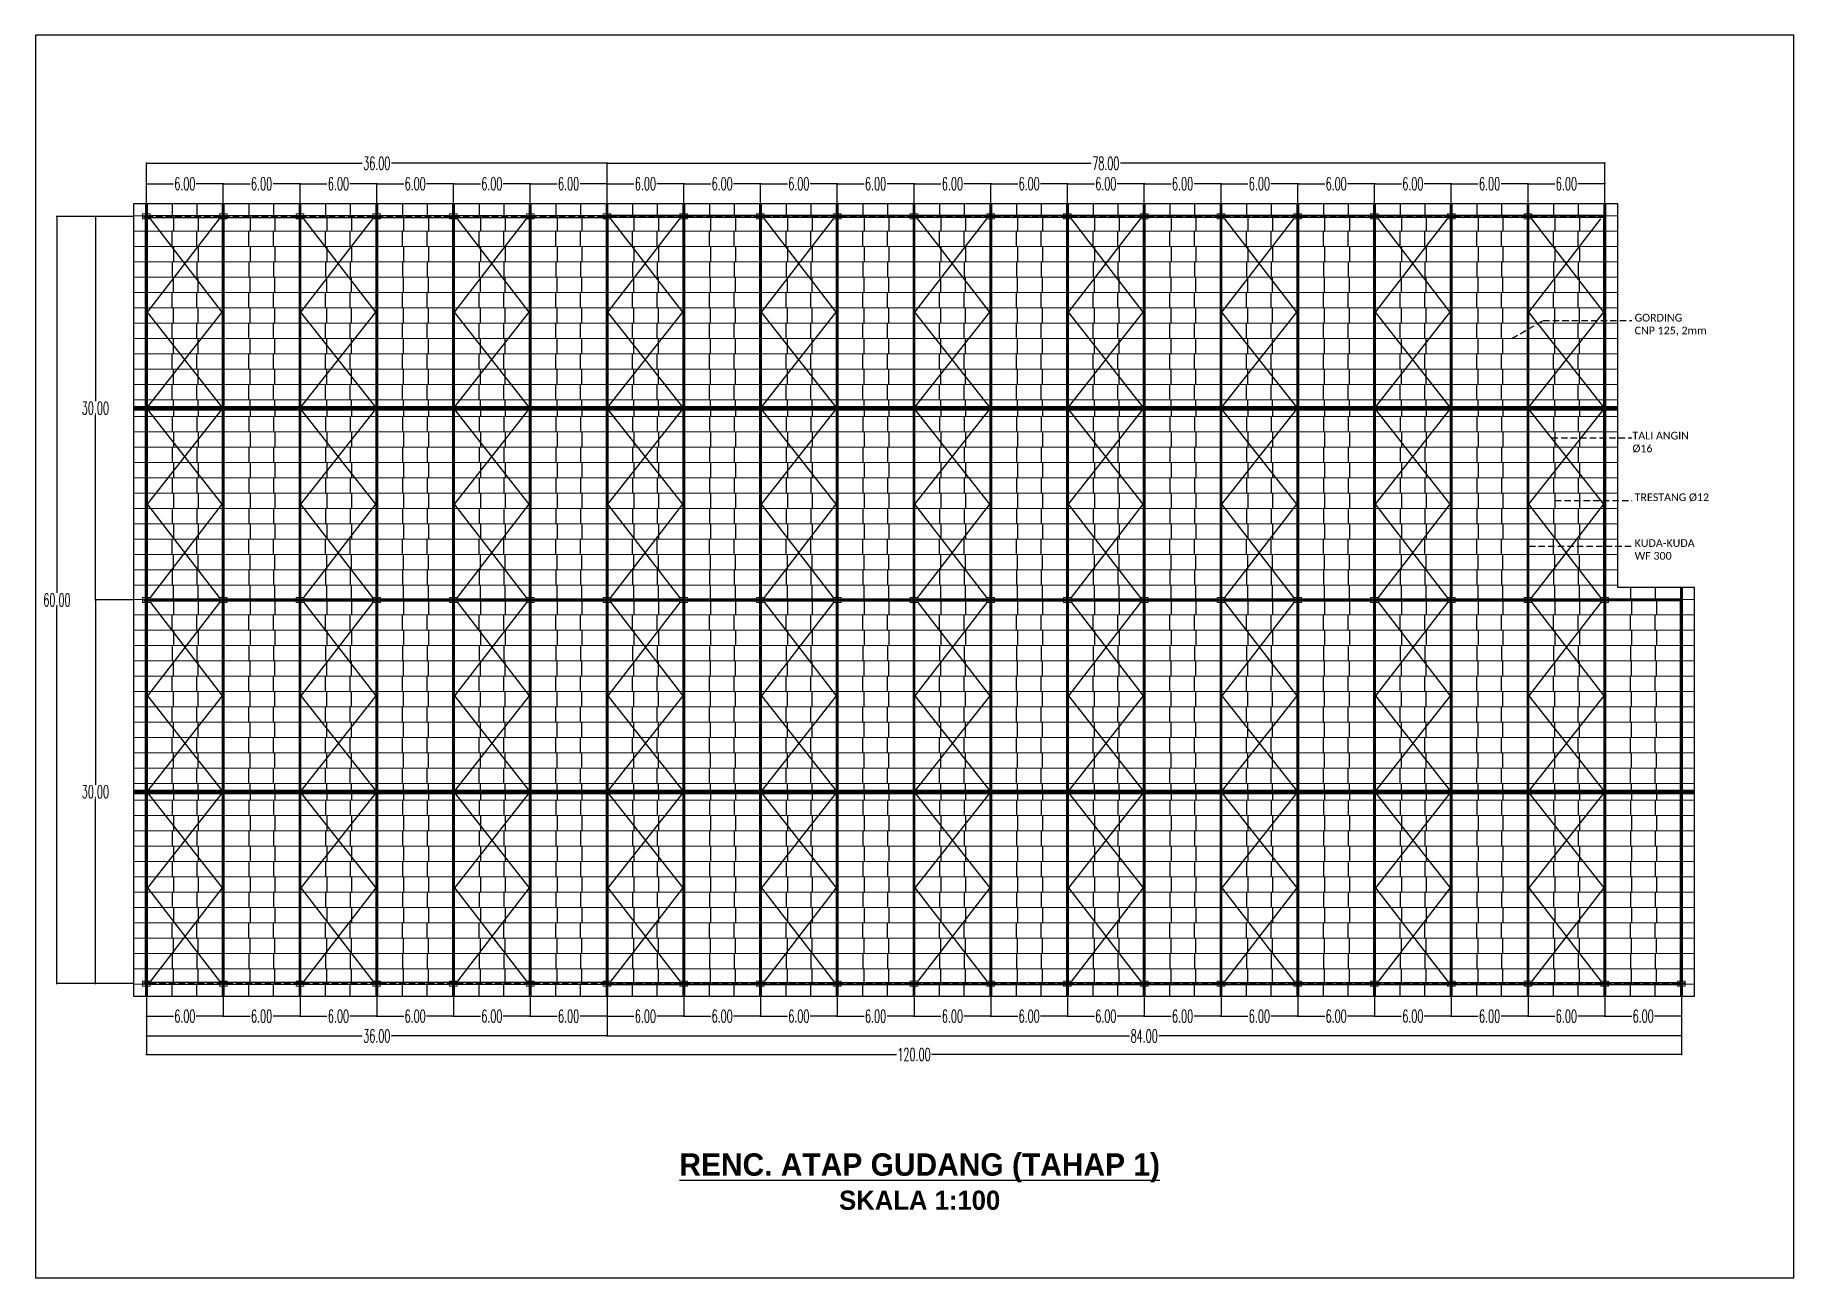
# Model space of a CAD drawing. Header units: millimetres. Extents: x 2175 to 3376, y 1504 to 1740.
# Drawn here: x 2744.9 to 2882.4, y 1584 to 1681.2 of the extents above; entities that cross this region are included whole.
import ezdxf

# ---------------------------------------------------------------- set-up
doc = ezdxf.new("R2010")
doc.units = ezdxf.units.MM
doc.linetypes.add('HIDDEN', pattern=[0.375, 0.25, -0.125])
for name, color, linetype in [('Atap', 3, 'Continuous'), ('GR', 7, 'Continuous'), ('KOP TEKS', 1, 'Continuous')]:
    doc.layers.add(name, color=color, linetype=linetype)
for name, color, linetype, lineweight in [('GRS-TIPIS', 253, 'Continuous', 9), ('HAT', 8, 'Continuous', 9), ('Pondasi', 6, 'Continuous', 9)]:
    doc.layers.add(name, color=color, linetype=linetype, lineweight=lineweight)
doc.styles.add('-DIM2', font='simplex.shx', dxfattribs={"width": 0.55})
doc.styles.get("Standard").update_dxf_attribs({"font": 'arial.ttf'})
doc.dimstyles.new('DENAH KANTOR', dxfattribs={"dimtxt": 1, "dimasz": 0.05, "dimexe": 0.05, "dimexo": 0.05, "dimgap": 0.05, "dimtad": 0, "dimtih": 1, "dimtoh": 1, "dimzin": 0, "dimdsep": 46, "dimtxsty": '-DIM2', "dimblk": 'ARCHTICK', "dimcen": 0.3, "dimdle": 0.05, "dimclrd": 1, "dimclre": 1, "dimclrt": 7, "dimadec": 0, "dimazin": 0, "dimtfac": 1, "dimtix": 1, "dimtofl": 0, "dimtmove": 0, "dimatfit": 3, "dimldrblk": 'ARCHTICK', "dimfxl": 1, "dimtolj": 1, "dimtzin": 0, "dimarcsym": 0})

msp = doc.modelspace()

# ---------------------------------------------------------------- texts
at = {"char_height": 0.6, "attachment_point": 1}
for s, width, insert in [('{\\fCalibri Light|b0|i0|c0|p34;\\C0;GORDING \\PCNP 125, 2mm}', 12.01594, (2869.925, 1659.376)), ('\\pxql;{\\fCalibri Light|b0|i0|c0|p34;\\C0;TALI ANGIN  \\P%%C16}', 5.9459, (2869.755, 1650.151)), ('\\pxql;{\\fCalibri Light|b0|i0|c0|p34;\\C0;TRESTANG %%C12}', 6.04085, (2869.925, 1645.333)), ('\\pxql;{\\fCalibri Light|b0|i0|c0|p34;\\C0;KUDA-KUDA \\PWF 300}', 5.30062, (2869.925, 1641.752))]:
    msp.add_mtext_dynamic_manual_height_columns(s, width=width, gutter_width=1, heights=[0], dxfattribs=dict(at, insert=insert))
at = {"insert": (2779.9, 1593.721), "char_height": 3.67023, "width": 68.26645, "attachment_point": 1}
msp.add_mtext('\\pxsm1,qc;{\\fBritannic Bold|b0|i0|c0|p34;\\H0.47681x;\\LRENC. ATAP GUDANG (TAHAP 1)\\H2.09728x;\\P\\H0.40869x;\\lSKALA 1:100}', dxfattribs=at)

# ---------------------------------------------------------------- blocks, each defined once
blk = doc.blocks.new('_ArchTick')
at = {"color": 0, "linetype": 'ByBlock', "const_width": 0.15}
blk.add_lwpolyline([(-0.5, -0.5), (0.5, 0.5)], dxfattribs=at)
blk = doc.blocks.new('*D1194')
at = {"layer": 'Defpoints', "color": 0, "linetype": 'Continuous', "transparency": 16777216}
for p in [(2789.59, 1671.15), (2753.59, 1669.55), (2789.59, 1669.55)]:
    blk.add_point(p, dxfattribs=at)
at = {"layer": 'GR', "color": 1, "linetype": 'Continuous', "lineweight": -2, "transparency": 16777216}
for p, q in [((2753.54, 1671.15), (2770.44, 1671.15)), ((2753.59, 1669.6), (2753.59, 1671.2)), ((2789.64, 1671.15), (2772.74, 1671.15)), ((2789.59, 1669.6), (2789.59, 1671.2))]:
    blk.add_line(p, q, dxfattribs=at)
at = {"layer": 'GR', "color": 1, "linetype": 'Continuous', "lineweight": -2, "transparency": 16777216, "xscale": 0.05, "yscale": 0.05, "zscale": 0.05, "rotation": 180}
blk.add_blockref('_ArchTick', (2753.59, 1671.15), dxfattribs=at)
at = {"layer": 'GR', "color": 1, "linetype": 'Continuous', "lineweight": -2, "transparency": 16777216, "xscale": 0.05, "yscale": 0.05, "zscale": 0.05}
blk.add_blockref('_ArchTick', (2789.59, 1671.15), dxfattribs=at)
at = {"layer": 'GR', "color": 7, "linetype": 'Continuous', "transparency": 16777216, "insert": (2771.59, 1671.15), "char_height": 1, "attachment_point": 5, "style": '-DIM2'}
blk.add_mtext('\\A1;36.00', dxfattribs=at)
blk = doc.blocks.new('*D1195')
at = {"layer": 'Defpoints', "color": 0, "linetype": 'Continuous', "transparency": 16777216}
for p in [(2867.59, 1671.15), (2789.59, 1669.55), (2867.59, 1669.55)]:
    blk.add_point(p, dxfattribs=at)
at = {"layer": 'GR', "color": 1, "linetype": 'Continuous', "lineweight": -2, "transparency": 16777216}
for p, q in [((2789.54, 1671.15), (2827.44, 1671.15)), ((2789.59, 1669.6), (2789.59, 1671.2)), ((2867.64, 1671.15), (2829.74, 1671.15)), ((2867.59, 1669.6), (2867.59, 1671.2))]:
    blk.add_line(p, q, dxfattribs=at)
at = {"layer": 'GR', "color": 1, "linetype": 'Continuous', "lineweight": -2, "transparency": 16777216, "xscale": 0.05, "yscale": 0.05, "zscale": 0.05, "rotation": 180}
blk.add_blockref('_ArchTick', (2789.59, 1671.15), dxfattribs=at)
at = {"layer": 'GR', "color": 1, "linetype": 'Continuous', "lineweight": -2, "transparency": 16777216, "xscale": 0.05, "yscale": 0.05, "zscale": 0.05}
blk.add_blockref('_ArchTick', (2867.59, 1671.15), dxfattribs=at)
at = {"layer": 'GR', "color": 7, "linetype": 'Continuous', "transparency": 16777216, "insert": (2828.59, 1671.15), "char_height": 1, "attachment_point": 5, "style": '-DIM2'}
blk.add_mtext('\\A1;78.00', dxfattribs=at)
blk = doc.blocks.new('*D1196')
at = {"layer": 'Defpoints', "color": 0, "linetype": 'Continuous', "transparency": 16777216}
for p in [(2752.59, 1667), (2749.59, 1637), (2752.59, 1637)]:
    blk.add_point(p, dxfattribs=at)
at = {"layer": 'GR', "color": 1, "linetype": 'Continuous', "lineweight": -2, "transparency": 16777216}
for p, q in [((2752.54, 1667), (2749.54, 1667)), ((2749.59, 1667.05), (2749.59, 1652.55)), ((2749.59, 1636.95), (2749.59, 1651.45)), ((2752.54, 1637), (2749.54, 1637))]:
    blk.add_line(p, q, dxfattribs=at)
at = {"layer": 'GR', "color": 1, "linetype": 'Continuous', "lineweight": -2, "transparency": 16777216, "xscale": 0.05, "yscale": 0.05, "zscale": 0.05}
for p, rotation in [((2749.59, 1667), 90), ((2749.59, 1637), 270)]:
    blk.add_blockref('_ArchTick', p, dxfattribs=dict(at, rotation=rotation))
at = {"layer": 'GR', "color": 7, "linetype": 'Continuous', "transparency": 16777216, "insert": (2749.59, 1652), "char_height": 1, "attachment_point": 5, "style": '-DIM2'}
blk.add_mtext('\\A1;30.00', dxfattribs=at)
blk = doc.blocks.new('*D1197')
at = {"layer": 'Defpoints', "color": 0, "linetype": 'Continuous', "transparency": 16777216}
for p in [(2752.59, 1637), (2749.59, 1607), (2752.59, 1607)]:
    blk.add_point(p, dxfattribs=at)
at = {"layer": 'GR', "color": 1, "linetype": 'Continuous', "lineweight": -2, "transparency": 16777216}
for p, q in [((2752.54, 1637), (2749.54, 1637)), ((2749.59, 1637.05), (2749.59, 1622.55)), ((2749.59, 1606.95), (2749.59, 1621.45)), ((2752.54, 1607), (2749.54, 1607))]:
    blk.add_line(p, q, dxfattribs=at)
at = {"layer": 'GR', "color": 1, "linetype": 'Continuous', "lineweight": -2, "transparency": 16777216, "xscale": 0.05, "yscale": 0.05, "zscale": 0.05}
for p, rotation in [((2749.59, 1637), 90), ((2749.59, 1607), 270)]:
    blk.add_blockref('_ArchTick', p, dxfattribs=dict(at, rotation=rotation))
at = {"layer": 'GR', "color": 7, "linetype": 'Continuous', "transparency": 16777216, "insert": (2749.59, 1622), "char_height": 1, "attachment_point": 5, "style": '-DIM2'}
blk.add_mtext('\\A1;30.00', dxfattribs=at)
blk = doc.blocks.new('*D1198')
at = {"layer": 'Defpoints', "color": 0, "linetype": 'Continuous', "transparency": 16777216}
for p in [(2749.59, 1667), (2746.59, 1607), (2749.59, 1607)]:
    blk.add_point(p, dxfattribs=at)
at = {"layer": 'GR', "color": 1, "linetype": 'Continuous', "lineweight": -2, "transparency": 16777216}
for p, q in [((2749.54, 1667), (2746.54, 1667)), ((2746.59, 1667.05), (2746.59, 1637.55)), ((2746.59, 1606.95), (2746.59, 1636.45)), ((2749.54, 1607), (2746.54, 1607))]:
    blk.add_line(p, q, dxfattribs=at)
at = {"layer": 'GR', "color": 1, "linetype": 'Continuous', "lineweight": -2, "transparency": 16777216, "xscale": 0.05, "yscale": 0.05, "zscale": 0.05}
for p, rotation in [((2746.59, 1667), 90), ((2746.59, 1607), 270)]:
    blk.add_blockref('_ArchTick', p, dxfattribs=dict(at, rotation=rotation))
at = {"layer": 'GR', "color": 7, "linetype": 'Continuous', "transparency": 16777216, "insert": (2746.59, 1637), "char_height": 1, "attachment_point": 5, "style": '-DIM2'}
blk.add_mtext('\\A1;60.00', dxfattribs=at)
blk = doc.blocks.new('WF300')
at = {"layer": 'Pondasi'}
for p, q in [((4219.42, -131.98), (4219.42, -132.1)), ((4219.7, -132.1), (4219.7, -131.98)), ((4219.41, -132.1), (4219.42, -132.1)), ((4219.42, -132.03), (4219.7, -132.03)), ((4219.42, -132.04), (4219.7, -132.04)), ((4219.56, -132.04), (4219.56, -132.03)), ((4219.7, -132.1), (4219.71, -132.1))]:
    blk.add_line(p, q, dxfattribs=at)
blk.add_lwpolyline([(4219.78, -132.19), (4219.78, -131.89), (4219.33, -131.89), (4219.33, -132.19)], close=True, dxfattribs=at)
for points in [[(4219.42, -131.98), (4219.41, -131.98), (4219.41, -132.1)], [(4219.71, -132.1), (4219.71, -131.98), (4219.7, -131.98)]]:
    blk.add_lwpolyline(points, dxfattribs=at)
blk = doc.blocks.new('*D1199')
at = {"layer": 'Defpoints', "color": 0, "linetype": 'Continuous', "transparency": 16777216}
for p in [(2753.59, 1606), (2759.59, 1606), (2759.59, 1604.45)]:
    blk.add_point(p, dxfattribs=at)
at = {"layer": 'GR', "color": 1, "linetype": 'Continuous', "lineweight": -2, "transparency": 16777216}
for p, q in [((2753.59, 1605.95), (2753.59, 1604.4)), ((2759.59, 1605.95), (2759.59, 1604.4)), ((2753.54, 1604.45), (2755.7, 1604.45)), ((2759.64, 1604.45), (2757.48, 1604.45))]:
    blk.add_line(p, q, dxfattribs=at)
at = {"layer": 'GR', "color": 1, "linetype": 'Continuous', "lineweight": -2, "transparency": 16777216, "xscale": 0.05, "yscale": 0.05, "zscale": 0.05, "rotation": 180}
blk.add_blockref('_ArchTick', (2753.59, 1604.45), dxfattribs=at)
at = {"layer": 'GR', "color": 1, "linetype": 'Continuous', "lineweight": -2, "transparency": 16777216, "xscale": 0.05, "yscale": 0.05, "zscale": 0.05}
blk.add_blockref('_ArchTick', (2759.59, 1604.45), dxfattribs=at)
at = {"layer": 'GR', "color": 7, "linetype": 'Continuous', "transparency": 16777216, "insert": (2756.59, 1604.45), "char_height": 1, "attachment_point": 5, "style": '-DIM2'}
blk.add_mtext('\\A1;6.00', dxfattribs=at)
blk = doc.blocks.new('*D1200')
at = {"layer": 'Defpoints', "color": 0, "linetype": 'Continuous', "transparency": 16777216}
for p in [(2759.59, 1606), (2765.59, 1606), (2759.59, 1604.45)]:
    blk.add_point(p, dxfattribs=at)
at = {"layer": 'GR', "color": 1, "linetype": 'Continuous', "lineweight": -2, "transparency": 16777216}
for p, q in [((2759.59, 1605.95), (2759.59, 1604.4)), ((2765.59, 1605.95), (2765.59, 1604.4)), ((2759.54, 1604.45), (2761.7, 1604.45)), ((2765.64, 1604.45), (2763.48, 1604.45))]:
    blk.add_line(p, q, dxfattribs=at)
at = {"layer": 'GR', "color": 1, "linetype": 'Continuous', "lineweight": -2, "transparency": 16777216, "xscale": 0.05, "yscale": 0.05, "zscale": 0.05, "rotation": 180}
blk.add_blockref('_ArchTick', (2759.59, 1604.45), dxfattribs=at)
at = {"layer": 'GR', "color": 1, "linetype": 'Continuous', "lineweight": -2, "transparency": 16777216, "xscale": 0.05, "yscale": 0.05, "zscale": 0.05}
blk.add_blockref('_ArchTick', (2765.59, 1604.45), dxfattribs=at)
at = {"layer": 'GR', "color": 7, "linetype": 'Continuous', "transparency": 16777216, "insert": (2762.59, 1604.45), "char_height": 1, "attachment_point": 5, "style": '-DIM2'}
blk.add_mtext('\\A1;6.00', dxfattribs=at)
blk = doc.blocks.new('*D1201')
at = {"layer": 'Defpoints', "color": 0, "linetype": 'Continuous', "transparency": 16777216}
for p in [(2753.59, 1604.45), (2873.59, 1604.45), (2873.59, 1601.45)]:
    blk.add_point(p, dxfattribs=at)
at = {"layer": 'GR', "color": 1, "linetype": 'Continuous', "lineweight": -2, "transparency": 16777216}
for p, q in [((2753.59, 1604.4), (2753.59, 1601.4)), ((2873.59, 1604.4), (2873.59, 1601.4)), ((2753.54, 1601.45), (2812.23, 1601.45)), ((2873.64, 1601.45), (2814.95, 1601.45))]:
    blk.add_line(p, q, dxfattribs=at)
at = {"layer": 'GR', "color": 1, "linetype": 'Continuous', "lineweight": -2, "transparency": 16777216, "xscale": 0.05, "yscale": 0.05, "zscale": 0.05, "rotation": 180}
blk.add_blockref('_ArchTick', (2753.59, 1601.45), dxfattribs=at)
at = {"layer": 'GR', "color": 1, "linetype": 'Continuous', "lineweight": -2, "transparency": 16777216, "xscale": 0.05, "yscale": 0.05, "zscale": 0.05}
blk.add_blockref('_ArchTick', (2873.59, 1601.45), dxfattribs=at)
at = {"layer": 'GR', "color": 7, "linetype": 'Continuous', "transparency": 16777216, "insert": (2813.59, 1601.45), "char_height": 1, "attachment_point": 5, "style": '-DIM2'}
blk.add_mtext('\\A1;120.00', dxfattribs=at)
blk = doc.blocks.new('*D1202')
at = {"layer": 'Defpoints', "color": 0, "linetype": 'Continuous', "transparency": 16777216}
for p in [(2753.59, 1604.45), (2789.59, 1604.45), (2789.59, 1602.9)]:
    blk.add_point(p, dxfattribs=at)
at = {"layer": 'GR', "color": 1, "linetype": 'Continuous', "lineweight": -2, "transparency": 16777216}
for p, q in [((2753.59, 1604.4), (2753.59, 1602.85)), ((2789.59, 1604.4), (2789.59, 1602.85)), ((2753.54, 1602.9), (2770.44, 1602.9)), ((2789.64, 1602.9), (2772.74, 1602.9))]:
    blk.add_line(p, q, dxfattribs=at)
at = {"layer": 'GR', "color": 1, "linetype": 'Continuous', "lineweight": -2, "transparency": 16777216, "xscale": 0.05, "yscale": 0.05, "zscale": 0.05, "rotation": 180}
blk.add_blockref('_ArchTick', (2753.59, 1602.9), dxfattribs=at)
at = {"layer": 'GR', "color": 1, "linetype": 'Continuous', "lineweight": -2, "transparency": 16777216, "xscale": 0.05, "yscale": 0.05, "zscale": 0.05}
blk.add_blockref('_ArchTick', (2789.59, 1602.9), dxfattribs=at)
at = {"layer": 'GR', "color": 7, "linetype": 'Continuous', "transparency": 16777216, "insert": (2771.59, 1602.9), "char_height": 1, "attachment_point": 5, "style": '-DIM2'}
blk.add_mtext('\\A1;36.00', dxfattribs=at)
blk = doc.blocks.new('*D1203')
at = {"layer": 'Defpoints', "color": 0, "linetype": 'Continuous', "transparency": 16777216}
for p in [(2789.59, 1604.45), (2873.59, 1604.45), (2789.59, 1602.9)]:
    blk.add_point(p, dxfattribs=at)
at = {"layer": 'GR', "color": 1, "linetype": 'Continuous', "lineweight": -2, "transparency": 16777216}
for p, q in [((2789.59, 1604.4), (2789.59, 1602.85)), ((2873.59, 1604.4), (2873.59, 1602.85)), ((2789.54, 1602.9), (2830.44, 1602.9)), ((2873.64, 1602.9), (2832.74, 1602.9))]:
    blk.add_line(p, q, dxfattribs=at)
at = {"layer": 'GR', "color": 1, "linetype": 'Continuous', "lineweight": -2, "transparency": 16777216, "xscale": 0.05, "yscale": 0.05, "zscale": 0.05, "rotation": 180}
blk.add_blockref('_ArchTick', (2789.59, 1602.9), dxfattribs=at)
at = {"layer": 'GR', "color": 1, "linetype": 'Continuous', "lineweight": -2, "transparency": 16777216, "xscale": 0.05, "yscale": 0.05, "zscale": 0.05}
blk.add_blockref('_ArchTick', (2873.59, 1602.9), dxfattribs=at)
at = {"layer": 'GR', "color": 7, "linetype": 'Continuous', "transparency": 16777216, "insert": (2831.59, 1602.9), "char_height": 1, "attachment_point": 5, "style": '-DIM2'}
blk.add_mtext('\\A1;84.00', dxfattribs=at)
blk = doc.blocks.new('*D1204')
at = {"layer": 'Defpoints', "color": 0, "linetype": 'Continuous', "transparency": 16777216}
for p in [(2771.59, 1606), (2777.59, 1606), (2771.59, 1604.45)]:
    blk.add_point(p, dxfattribs=at)
at = {"layer": 'GR', "color": 1, "linetype": 'Continuous', "lineweight": -2, "transparency": 16777216}
for p, q in [((2771.59, 1605.95), (2771.59, 1604.4)), ((2777.59, 1605.95), (2777.59, 1604.4)), ((2771.54, 1604.45), (2773.7, 1604.45)), ((2777.64, 1604.45), (2775.48, 1604.45))]:
    blk.add_line(p, q, dxfattribs=at)
at = {"layer": 'GR', "color": 1, "linetype": 'Continuous', "lineweight": -2, "transparency": 16777216, "xscale": 0.05, "yscale": 0.05, "zscale": 0.05, "rotation": 180}
blk.add_blockref('_ArchTick', (2771.59, 1604.45), dxfattribs=at)
at = {"layer": 'GR', "color": 1, "linetype": 'Continuous', "lineweight": -2, "transparency": 16777216, "xscale": 0.05, "yscale": 0.05, "zscale": 0.05}
blk.add_blockref('_ArchTick', (2777.59, 1604.45), dxfattribs=at)
at = {"layer": 'GR', "color": 7, "linetype": 'Continuous', "transparency": 16777216, "insert": (2774.59, 1604.45), "char_height": 1, "attachment_point": 5, "style": '-DIM2'}
blk.add_mtext('\\A1;6.00', dxfattribs=at)
blk = doc.blocks.new('*D1205')
at = {"layer": 'Defpoints', "color": 0, "linetype": 'Continuous', "transparency": 16777216}
for p in [(2765.59, 1606), (2771.59, 1606), (2771.59, 1604.45)]:
    blk.add_point(p, dxfattribs=at)
at = {"layer": 'GR', "color": 1, "linetype": 'Continuous', "lineweight": -2, "transparency": 16777216}
for p, q in [((2765.59, 1605.95), (2765.59, 1604.4)), ((2771.59, 1605.95), (2771.59, 1604.4)), ((2765.54, 1604.45), (2767.7, 1604.45)), ((2771.64, 1604.45), (2769.48, 1604.45))]:
    blk.add_line(p, q, dxfattribs=at)
at = {"layer": 'GR', "color": 1, "linetype": 'Continuous', "lineweight": -2, "transparency": 16777216, "xscale": 0.05, "yscale": 0.05, "zscale": 0.05, "rotation": 180}
blk.add_blockref('_ArchTick', (2765.59, 1604.45), dxfattribs=at)
at = {"layer": 'GR', "color": 1, "linetype": 'Continuous', "lineweight": -2, "transparency": 16777216, "xscale": 0.05, "yscale": 0.05, "zscale": 0.05}
blk.add_blockref('_ArchTick', (2771.59, 1604.45), dxfattribs=at)
at = {"layer": 'GR', "color": 7, "linetype": 'Continuous', "transparency": 16777216, "insert": (2768.59, 1604.45), "char_height": 1, "attachment_point": 5, "style": '-DIM2'}
blk.add_mtext('\\A1;6.00', dxfattribs=at)
blk = doc.blocks.new('*D1206')
at = {"layer": 'Defpoints', "color": 0, "linetype": 'Continuous', "transparency": 16777216}
for p in [(2795.59, 1606), (2801.59, 1606), (2795.59, 1604.45)]:
    blk.add_point(p, dxfattribs=at)
at = {"layer": 'GR', "color": 1, "linetype": 'Continuous', "lineweight": -2, "transparency": 16777216}
for p, q in [((2795.59, 1605.95), (2795.59, 1604.4)), ((2801.59, 1605.95), (2801.59, 1604.4)), ((2795.54, 1604.45), (2797.7, 1604.45)), ((2801.64, 1604.45), (2799.48, 1604.45))]:
    blk.add_line(p, q, dxfattribs=at)
at = {"layer": 'GR', "color": 1, "linetype": 'Continuous', "lineweight": -2, "transparency": 16777216, "xscale": 0.05, "yscale": 0.05, "zscale": 0.05, "rotation": 180}
blk.add_blockref('_ArchTick', (2795.59, 1604.45), dxfattribs=at)
at = {"layer": 'GR', "color": 1, "linetype": 'Continuous', "lineweight": -2, "transparency": 16777216, "xscale": 0.05, "yscale": 0.05, "zscale": 0.05}
blk.add_blockref('_ArchTick', (2801.59, 1604.45), dxfattribs=at)
at = {"layer": 'GR', "color": 7, "linetype": 'Continuous', "transparency": 16777216, "insert": (2798.59, 1604.45), "char_height": 1, "attachment_point": 5, "style": '-DIM2'}
blk.add_mtext('\\A1;6.00', dxfattribs=at)
blk = doc.blocks.new('*D1207')
at = {"layer": 'Defpoints', "color": 0, "linetype": 'Continuous', "transparency": 16777216}
for p in [(2789.59, 1606), (2795.59, 1606), (2795.59, 1604.45)]:
    blk.add_point(p, dxfattribs=at)
at = {"layer": 'GR', "color": 1, "linetype": 'Continuous', "lineweight": -2, "transparency": 16777216}
for p, q in [((2789.59, 1605.95), (2789.59, 1604.4)), ((2795.59, 1605.95), (2795.59, 1604.4)), ((2789.54, 1604.45), (2791.7, 1604.45)), ((2795.64, 1604.45), (2793.48, 1604.45))]:
    blk.add_line(p, q, dxfattribs=at)
at = {"layer": 'GR', "color": 1, "linetype": 'Continuous', "lineweight": -2, "transparency": 16777216, "xscale": 0.05, "yscale": 0.05, "zscale": 0.05, "rotation": 180}
blk.add_blockref('_ArchTick', (2789.59, 1604.45), dxfattribs=at)
at = {"layer": 'GR', "color": 1, "linetype": 'Continuous', "lineweight": -2, "transparency": 16777216, "xscale": 0.05, "yscale": 0.05, "zscale": 0.05}
blk.add_blockref('_ArchTick', (2795.59, 1604.45), dxfattribs=at)
at = {"layer": 'GR', "color": 7, "linetype": 'Continuous', "transparency": 16777216, "insert": (2792.59, 1604.45), "char_height": 1, "attachment_point": 5, "style": '-DIM2'}
blk.add_mtext('\\A1;6.00', dxfattribs=at)
blk = doc.blocks.new('*D1208')
at = {"layer": 'Defpoints', "color": 0, "linetype": 'Continuous', "transparency": 16777216}
for p in [(2777.59, 1606), (2783.59, 1606), (2783.59, 1604.45)]:
    blk.add_point(p, dxfattribs=at)
at = {"layer": 'GR', "color": 1, "linetype": 'Continuous', "lineweight": -2, "transparency": 16777216}
for p, q in [((2777.59, 1605.95), (2777.59, 1604.4)), ((2783.59, 1605.95), (2783.59, 1604.4)), ((2777.54, 1604.45), (2779.7, 1604.45)), ((2783.64, 1604.45), (2781.48, 1604.45))]:
    blk.add_line(p, q, dxfattribs=at)
at = {"layer": 'GR', "color": 1, "linetype": 'Continuous', "lineweight": -2, "transparency": 16777216, "xscale": 0.05, "yscale": 0.05, "zscale": 0.05, "rotation": 180}
blk.add_blockref('_ArchTick', (2777.59, 1604.45), dxfattribs=at)
at = {"layer": 'GR', "color": 1, "linetype": 'Continuous', "lineweight": -2, "transparency": 16777216, "xscale": 0.05, "yscale": 0.05, "zscale": 0.05}
blk.add_blockref('_ArchTick', (2783.59, 1604.45), dxfattribs=at)
at = {"layer": 'GR', "color": 7, "linetype": 'Continuous', "transparency": 16777216, "insert": (2780.59, 1604.45), "char_height": 1, "attachment_point": 5, "style": '-DIM2'}
blk.add_mtext('\\A1;6.00', dxfattribs=at)
blk = doc.blocks.new('*D1209')
at = {"layer": 'Defpoints', "color": 0, "linetype": 'Continuous', "transparency": 16777216}
for p in [(2783.59, 1606), (2789.59, 1606), (2783.59, 1604.45)]:
    blk.add_point(p, dxfattribs=at)
at = {"layer": 'GR', "color": 1, "linetype": 'Continuous', "lineweight": -2, "transparency": 16777216}
for p, q in [((2783.59, 1605.95), (2783.59, 1604.4)), ((2789.59, 1605.95), (2789.59, 1604.4)), ((2783.54, 1604.45), (2785.7, 1604.45)), ((2789.64, 1604.45), (2787.48, 1604.45))]:
    blk.add_line(p, q, dxfattribs=at)
at = {"layer": 'GR', "color": 1, "linetype": 'Continuous', "lineweight": -2, "transparency": 16777216, "xscale": 0.05, "yscale": 0.05, "zscale": 0.05, "rotation": 180}
blk.add_blockref('_ArchTick', (2783.59, 1604.45), dxfattribs=at)
at = {"layer": 'GR', "color": 1, "linetype": 'Continuous', "lineweight": -2, "transparency": 16777216, "xscale": 0.05, "yscale": 0.05, "zscale": 0.05}
blk.add_blockref('_ArchTick', (2789.59, 1604.45), dxfattribs=at)
at = {"layer": 'GR', "color": 7, "linetype": 'Continuous', "transparency": 16777216, "insert": (2786.59, 1604.45), "char_height": 1, "attachment_point": 5, "style": '-DIM2'}
blk.add_mtext('\\A1;6.00', dxfattribs=at)
blk = doc.blocks.new('*D1210')
at = {"layer": 'Defpoints', "color": 0, "linetype": 'Continuous', "transparency": 16777216}
for p in [(2843.59, 1606), (2849.59, 1606), (2843.59, 1604.45)]:
    blk.add_point(p, dxfattribs=at)
at = {"layer": 'GR', "color": 1, "linetype": 'Continuous', "lineweight": -2, "transparency": 16777216}
for p, q in [((2843.59, 1605.95), (2843.59, 1604.4)), ((2849.59, 1605.95), (2849.59, 1604.4)), ((2843.54, 1604.45), (2845.7, 1604.45)), ((2849.64, 1604.45), (2847.48, 1604.45))]:
    blk.add_line(p, q, dxfattribs=at)
at = {"layer": 'GR', "color": 1, "linetype": 'Continuous', "lineweight": -2, "transparency": 16777216, "xscale": 0.05, "yscale": 0.05, "zscale": 0.05, "rotation": 180}
blk.add_blockref('_ArchTick', (2843.59, 1604.45), dxfattribs=at)
at = {"layer": 'GR', "color": 1, "linetype": 'Continuous', "lineweight": -2, "transparency": 16777216, "xscale": 0.05, "yscale": 0.05, "zscale": 0.05}
blk.add_blockref('_ArchTick', (2849.59, 1604.45), dxfattribs=at)
at = {"layer": 'GR', "color": 7, "linetype": 'Continuous', "transparency": 16777216, "insert": (2846.59, 1604.45), "char_height": 1, "attachment_point": 5, "style": '-DIM2'}
blk.add_mtext('\\A1;6.00', dxfattribs=at)
blk = doc.blocks.new('*D1211')
at = {"layer": 'Defpoints', "color": 0, "linetype": 'Continuous', "transparency": 16777216}
for p in [(2837.59, 1606), (2843.59, 1606), (2843.59, 1604.45)]:
    blk.add_point(p, dxfattribs=at)
at = {"layer": 'GR', "color": 1, "linetype": 'Continuous', "lineweight": -2, "transparency": 16777216}
for p, q in [((2837.59, 1605.95), (2837.59, 1604.4)), ((2843.59, 1605.95), (2843.59, 1604.4)), ((2837.54, 1604.45), (2839.7, 1604.45)), ((2843.64, 1604.45), (2841.48, 1604.45))]:
    blk.add_line(p, q, dxfattribs=at)
at = {"layer": 'GR', "color": 1, "linetype": 'Continuous', "lineweight": -2, "transparency": 16777216, "xscale": 0.05, "yscale": 0.05, "zscale": 0.05, "rotation": 180}
blk.add_blockref('_ArchTick', (2837.59, 1604.45), dxfattribs=at)
at = {"layer": 'GR', "color": 1, "linetype": 'Continuous', "lineweight": -2, "transparency": 16777216, "xscale": 0.05, "yscale": 0.05, "zscale": 0.05}
blk.add_blockref('_ArchTick', (2843.59, 1604.45), dxfattribs=at)
at = {"layer": 'GR', "color": 7, "linetype": 'Continuous', "transparency": 16777216, "insert": (2840.59, 1604.45), "char_height": 1, "attachment_point": 5, "style": '-DIM2'}
blk.add_mtext('\\A1;6.00', dxfattribs=at)
blk = doc.blocks.new('*D1212')
at = {"layer": 'Defpoints', "color": 0, "linetype": 'Continuous', "transparency": 16777216}
for p in [(2825.59, 1606), (2831.59, 1606), (2831.59, 1604.45)]:
    blk.add_point(p, dxfattribs=at)
at = {"layer": 'GR', "color": 1, "linetype": 'Continuous', "lineweight": -2, "transparency": 16777216}
for p, q in [((2825.59, 1605.95), (2825.59, 1604.4)), ((2831.59, 1605.95), (2831.59, 1604.4)), ((2825.54, 1604.45), (2827.7, 1604.45)), ((2831.64, 1604.45), (2829.48, 1604.45))]:
    blk.add_line(p, q, dxfattribs=at)
at = {"layer": 'GR', "color": 1, "linetype": 'Continuous', "lineweight": -2, "transparency": 16777216, "xscale": 0.05, "yscale": 0.05, "zscale": 0.05, "rotation": 180}
blk.add_blockref('_ArchTick', (2825.59, 1604.45), dxfattribs=at)
at = {"layer": 'GR', "color": 1, "linetype": 'Continuous', "lineweight": -2, "transparency": 16777216, "xscale": 0.05, "yscale": 0.05, "zscale": 0.05}
blk.add_blockref('_ArchTick', (2831.59, 1604.45), dxfattribs=at)
at = {"layer": 'GR', "color": 7, "linetype": 'Continuous', "transparency": 16777216, "insert": (2828.59, 1604.45), "char_height": 1, "attachment_point": 5, "style": '-DIM2'}
blk.add_mtext('\\A1;6.00', dxfattribs=at)
blk = doc.blocks.new('*D1213')
at = {"layer": 'Defpoints', "color": 0, "linetype": 'Continuous', "transparency": 16777216}
for p in [(2831.59, 1606), (2837.59, 1606), (2831.59, 1604.45)]:
    blk.add_point(p, dxfattribs=at)
at = {"layer": 'GR', "color": 1, "linetype": 'Continuous', "lineweight": -2, "transparency": 16777216}
for p, q in [((2831.59, 1605.95), (2831.59, 1604.4)), ((2837.59, 1605.95), (2837.59, 1604.4)), ((2831.54, 1604.45), (2833.7, 1604.45)), ((2837.64, 1604.45), (2835.48, 1604.45))]:
    blk.add_line(p, q, dxfattribs=at)
at = {"layer": 'GR', "color": 1, "linetype": 'Continuous', "lineweight": -2, "transparency": 16777216, "xscale": 0.05, "yscale": 0.05, "zscale": 0.05, "rotation": 180}
blk.add_blockref('_ArchTick', (2831.59, 1604.45), dxfattribs=at)
at = {"layer": 'GR', "color": 1, "linetype": 'Continuous', "lineweight": -2, "transparency": 16777216, "xscale": 0.05, "yscale": 0.05, "zscale": 0.05}
blk.add_blockref('_ArchTick', (2837.59, 1604.45), dxfattribs=at)
at = {"layer": 'GR', "color": 7, "linetype": 'Continuous', "transparency": 16777216, "insert": (2834.59, 1604.45), "char_height": 1, "attachment_point": 5, "style": '-DIM2'}
blk.add_mtext('\\A1;6.00', dxfattribs=at)
blk = doc.blocks.new('*D1214')
at = {"layer": 'Defpoints', "color": 0, "linetype": 'Continuous', "transparency": 16777216}
for p in [(2801.59, 1606), (2807.59, 1606), (2807.59, 1604.45)]:
    blk.add_point(p, dxfattribs=at)
at = {"layer": 'GR', "color": 1, "linetype": 'Continuous', "lineweight": -2, "transparency": 16777216}
for p, q in [((2801.59, 1605.95), (2801.59, 1604.4)), ((2807.59, 1605.95), (2807.59, 1604.4)), ((2801.54, 1604.45), (2803.7, 1604.45)), ((2807.64, 1604.45), (2805.48, 1604.45))]:
    blk.add_line(p, q, dxfattribs=at)
at = {"layer": 'GR', "color": 1, "linetype": 'Continuous', "lineweight": -2, "transparency": 16777216, "xscale": 0.05, "yscale": 0.05, "zscale": 0.05, "rotation": 180}
blk.add_blockref('_ArchTick', (2801.59, 1604.45), dxfattribs=at)
at = {"layer": 'GR', "color": 1, "linetype": 'Continuous', "lineweight": -2, "transparency": 16777216, "xscale": 0.05, "yscale": 0.05, "zscale": 0.05}
blk.add_blockref('_ArchTick', (2807.59, 1604.45), dxfattribs=at)
at = {"layer": 'GR', "color": 7, "linetype": 'Continuous', "transparency": 16777216, "insert": (2804.59, 1604.45), "char_height": 1, "attachment_point": 5, "style": '-DIM2'}
blk.add_mtext('\\A1;6.00', dxfattribs=at)
blk = doc.blocks.new('*D1215')
at = {"layer": 'Defpoints', "color": 0, "linetype": 'Continuous', "transparency": 16777216}
for p in [(2807.59, 1606), (2813.59, 1606), (2807.59, 1604.45)]:
    blk.add_point(p, dxfattribs=at)
at = {"layer": 'GR', "color": 1, "linetype": 'Continuous', "lineweight": -2, "transparency": 16777216}
for p, q in [((2807.59, 1605.95), (2807.59, 1604.4)), ((2813.59, 1605.95), (2813.59, 1604.4)), ((2807.54, 1604.45), (2809.7, 1604.45)), ((2813.64, 1604.45), (2811.48, 1604.45))]:
    blk.add_line(p, q, dxfattribs=at)
at = {"layer": 'GR', "color": 1, "linetype": 'Continuous', "lineweight": -2, "transparency": 16777216, "xscale": 0.05, "yscale": 0.05, "zscale": 0.05, "rotation": 180}
blk.add_blockref('_ArchTick', (2807.59, 1604.45), dxfattribs=at)
at = {"layer": 'GR', "color": 1, "linetype": 'Continuous', "lineweight": -2, "transparency": 16777216, "xscale": 0.05, "yscale": 0.05, "zscale": 0.05}
blk.add_blockref('_ArchTick', (2813.59, 1604.45), dxfattribs=at)
at = {"layer": 'GR', "color": 7, "linetype": 'Continuous', "transparency": 16777216, "insert": (2810.59, 1604.45), "char_height": 1, "attachment_point": 5, "style": '-DIM2'}
blk.add_mtext('\\A1;6.00', dxfattribs=at)
blk = doc.blocks.new('*D1216')
at = {"layer": 'Defpoints', "color": 0, "linetype": 'Continuous', "transparency": 16777216}
for p in [(2819.59, 1606), (2825.59, 1606), (2819.59, 1604.45)]:
    blk.add_point(p, dxfattribs=at)
at = {"layer": 'GR', "color": 1, "linetype": 'Continuous', "lineweight": -2, "transparency": 16777216}
for p, q in [((2819.59, 1605.95), (2819.59, 1604.4)), ((2825.59, 1605.95), (2825.59, 1604.4)), ((2819.54, 1604.45), (2821.7, 1604.45)), ((2825.64, 1604.45), (2823.48, 1604.45))]:
    blk.add_line(p, q, dxfattribs=at)
at = {"layer": 'GR', "color": 1, "linetype": 'Continuous', "lineweight": -2, "transparency": 16777216, "xscale": 0.05, "yscale": 0.05, "zscale": 0.05, "rotation": 180}
blk.add_blockref('_ArchTick', (2819.59, 1604.45), dxfattribs=at)
at = {"layer": 'GR', "color": 1, "linetype": 'Continuous', "lineweight": -2, "transparency": 16777216, "xscale": 0.05, "yscale": 0.05, "zscale": 0.05}
blk.add_blockref('_ArchTick', (2825.59, 1604.45), dxfattribs=at)
at = {"layer": 'GR', "color": 7, "linetype": 'Continuous', "transparency": 16777216, "insert": (2822.59, 1604.45), "char_height": 1, "attachment_point": 5, "style": '-DIM2'}
blk.add_mtext('\\A1;6.00', dxfattribs=at)
blk = doc.blocks.new('*D1217')
at = {"layer": 'Defpoints', "color": 0, "linetype": 'Continuous', "transparency": 16777216}
for p in [(2813.59, 1606), (2819.59, 1606), (2819.59, 1604.45)]:
    blk.add_point(p, dxfattribs=at)
at = {"layer": 'GR', "color": 1, "linetype": 'Continuous', "lineweight": -2, "transparency": 16777216}
for p, q in [((2813.59, 1605.95), (2813.59, 1604.4)), ((2819.59, 1605.95), (2819.59, 1604.4)), ((2813.54, 1604.45), (2815.7, 1604.45)), ((2819.64, 1604.45), (2817.48, 1604.45))]:
    blk.add_line(p, q, dxfattribs=at)
at = {"layer": 'GR', "color": 1, "linetype": 'Continuous', "lineweight": -2, "transparency": 16777216, "xscale": 0.05, "yscale": 0.05, "zscale": 0.05, "rotation": 180}
blk.add_blockref('_ArchTick', (2813.59, 1604.45), dxfattribs=at)
at = {"layer": 'GR', "color": 1, "linetype": 'Continuous', "lineweight": -2, "transparency": 16777216, "xscale": 0.05, "yscale": 0.05, "zscale": 0.05}
blk.add_blockref('_ArchTick', (2819.59, 1604.45), dxfattribs=at)
at = {"layer": 'GR', "color": 7, "linetype": 'Continuous', "transparency": 16777216, "insert": (2816.59, 1604.45), "char_height": 1, "attachment_point": 5, "style": '-DIM2'}
blk.add_mtext('\\A1;6.00', dxfattribs=at)
blk = doc.blocks.new('*D1218')
at = {"layer": 'Defpoints', "color": 0, "linetype": 'Continuous', "transparency": 16777216}
for p in [(2849.59, 1606), (2855.59, 1606), (2855.59, 1604.45)]:
    blk.add_point(p, dxfattribs=at)
at = {"layer": 'GR', "color": 1, "linetype": 'Continuous', "lineweight": -2, "transparency": 16777216}
for p, q in [((2849.59, 1605.95), (2849.59, 1604.4)), ((2855.59, 1605.95), (2855.59, 1604.4)), ((2849.54, 1604.45), (2851.7, 1604.45)), ((2855.64, 1604.45), (2853.48, 1604.45))]:
    blk.add_line(p, q, dxfattribs=at)
at = {"layer": 'GR', "color": 1, "linetype": 'Continuous', "lineweight": -2, "transparency": 16777216, "xscale": 0.05, "yscale": 0.05, "zscale": 0.05, "rotation": 180}
blk.add_blockref('_ArchTick', (2849.59, 1604.45), dxfattribs=at)
at = {"layer": 'GR', "color": 1, "linetype": 'Continuous', "lineweight": -2, "transparency": 16777216, "xscale": 0.05, "yscale": 0.05, "zscale": 0.05}
blk.add_blockref('_ArchTick', (2855.59, 1604.45), dxfattribs=at)
at = {"layer": 'GR', "color": 7, "linetype": 'Continuous', "transparency": 16777216, "insert": (2852.59, 1604.45), "char_height": 1, "attachment_point": 5, "style": '-DIM2'}
blk.add_mtext('\\A1;6.00', dxfattribs=at)
blk = doc.blocks.new('*D1219')
at = {"layer": 'Defpoints', "color": 0, "linetype": 'Continuous', "transparency": 16777216}
for p in [(2855.59, 1606), (2861.59, 1606), (2855.59, 1604.45)]:
    blk.add_point(p, dxfattribs=at)
at = {"layer": 'GR', "color": 1, "linetype": 'Continuous', "lineweight": -2, "transparency": 16777216}
for p, q in [((2855.59, 1605.95), (2855.59, 1604.4)), ((2861.59, 1605.95), (2861.59, 1604.4)), ((2855.54, 1604.45), (2857.7, 1604.45)), ((2861.64, 1604.45), (2859.48, 1604.45))]:
    blk.add_line(p, q, dxfattribs=at)
at = {"layer": 'GR', "color": 1, "linetype": 'Continuous', "lineweight": -2, "transparency": 16777216, "xscale": 0.05, "yscale": 0.05, "zscale": 0.05, "rotation": 180}
blk.add_blockref('_ArchTick', (2855.59, 1604.45), dxfattribs=at)
at = {"layer": 'GR', "color": 1, "linetype": 'Continuous', "lineweight": -2, "transparency": 16777216, "xscale": 0.05, "yscale": 0.05, "zscale": 0.05}
blk.add_blockref('_ArchTick', (2861.59, 1604.45), dxfattribs=at)
at = {"layer": 'GR', "color": 7, "linetype": 'Continuous', "transparency": 16777216, "insert": (2858.59, 1604.45), "char_height": 1, "attachment_point": 5, "style": '-DIM2'}
blk.add_mtext('\\A1;6.00', dxfattribs=at)
blk = doc.blocks.new('*D1220')
at = {"layer": 'Defpoints', "color": 0, "linetype": 'Continuous', "transparency": 16777216}
for p in [(2867.59, 1606), (2873.59, 1606), (2867.59, 1604.45)]:
    blk.add_point(p, dxfattribs=at)
at = {"layer": 'GR', "color": 1, "linetype": 'Continuous', "lineweight": -2, "transparency": 16777216}
for p, q in [((2867.59, 1605.95), (2867.59, 1604.4)), ((2873.59, 1605.95), (2873.59, 1604.4)), ((2867.54, 1604.45), (2869.7, 1604.45)), ((2873.64, 1604.45), (2871.48, 1604.45))]:
    blk.add_line(p, q, dxfattribs=at)
at = {"layer": 'GR', "color": 1, "linetype": 'Continuous', "lineweight": -2, "transparency": 16777216, "xscale": 0.05, "yscale": 0.05, "zscale": 0.05, "rotation": 180}
blk.add_blockref('_ArchTick', (2867.59, 1604.45), dxfattribs=at)
at = {"layer": 'GR', "color": 1, "linetype": 'Continuous', "lineweight": -2, "transparency": 16777216, "xscale": 0.05, "yscale": 0.05, "zscale": 0.05}
blk.add_blockref('_ArchTick', (2873.59, 1604.45), dxfattribs=at)
at = {"layer": 'GR', "color": 7, "linetype": 'Continuous', "transparency": 16777216, "insert": (2870.59, 1604.45), "char_height": 1, "attachment_point": 5, "style": '-DIM2'}
blk.add_mtext('\\A1;6.00', dxfattribs=at)
blk = doc.blocks.new('*D1221')
at = {"layer": 'Defpoints', "color": 0, "linetype": 'Continuous', "transparency": 16777216}
for p in [(2861.59, 1606), (2867.59, 1606), (2867.59, 1604.45)]:
    blk.add_point(p, dxfattribs=at)
at = {"layer": 'GR', "color": 1, "linetype": 'Continuous', "lineweight": -2, "transparency": 16777216}
for p, q in [((2861.59, 1605.95), (2861.59, 1604.4)), ((2867.59, 1605.95), (2867.59, 1604.4)), ((2861.54, 1604.45), (2863.7, 1604.45)), ((2867.64, 1604.45), (2865.48, 1604.45))]:
    blk.add_line(p, q, dxfattribs=at)
at = {"layer": 'GR', "color": 1, "linetype": 'Continuous', "lineweight": -2, "transparency": 16777216, "xscale": 0.05, "yscale": 0.05, "zscale": 0.05, "rotation": 180}
blk.add_blockref('_ArchTick', (2861.59, 1604.45), dxfattribs=at)
at = {"layer": 'GR', "color": 1, "linetype": 'Continuous', "lineweight": -2, "transparency": 16777216, "xscale": 0.05, "yscale": 0.05, "zscale": 0.05}
blk.add_blockref('_ArchTick', (2867.59, 1604.45), dxfattribs=at)
at = {"layer": 'GR', "color": 7, "linetype": 'Continuous', "transparency": 16777216, "insert": (2864.59, 1604.45), "char_height": 1, "attachment_point": 5, "style": '-DIM2'}
blk.add_mtext('\\A1;6.00', dxfattribs=at)
blk = doc.blocks.new('*D1222')
at = {"layer": 'Defpoints', "color": 0, "linetype": 'Continuous', "transparency": 16777216}
for p in [(2759.59, 1669.55), (2753.59, 1668), (2759.59, 1668)]:
    blk.add_point(p, dxfattribs=at)
at = {"layer": 'GR', "color": 1, "linetype": 'Continuous', "lineweight": -2, "transparency": 16777216}
for p, q in [((2753.54, 1669.55), (2755.7, 1669.55)), ((2753.59, 1668.05), (2753.59, 1669.6)), ((2759.64, 1669.55), (2757.48, 1669.55)), ((2759.59, 1668.05), (2759.59, 1669.6))]:
    blk.add_line(p, q, dxfattribs=at)
at = {"layer": 'GR', "color": 1, "linetype": 'Continuous', "lineweight": -2, "transparency": 16777216, "xscale": 0.05, "yscale": 0.05, "zscale": 0.05, "rotation": 180}
blk.add_blockref('_ArchTick', (2753.59, 1669.55), dxfattribs=at)
at = {"layer": 'GR', "color": 1, "linetype": 'Continuous', "lineweight": -2, "transparency": 16777216, "xscale": 0.05, "yscale": 0.05, "zscale": 0.05}
blk.add_blockref('_ArchTick', (2759.59, 1669.55), dxfattribs=at)
at = {"layer": 'GR', "color": 7, "linetype": 'Continuous', "transparency": 16777216, "insert": (2756.59, 1669.55), "char_height": 1, "attachment_point": 5, "style": '-DIM2'}
blk.add_mtext('\\A1;6.00', dxfattribs=at)
blk = doc.blocks.new('*D1223')
at = {"layer": 'Defpoints', "color": 0, "linetype": 'Continuous', "transparency": 16777216}
for p in [(2759.59, 1669.55), (2759.59, 1668), (2765.59, 1668)]:
    blk.add_point(p, dxfattribs=at)
at = {"layer": 'GR', "color": 1, "linetype": 'Continuous', "lineweight": -2, "transparency": 16777216}
for p, q in [((2759.54, 1669.55), (2761.7, 1669.55)), ((2759.59, 1668.05), (2759.59, 1669.6)), ((2765.64, 1669.55), (2763.48, 1669.55)), ((2765.59, 1668.05), (2765.59, 1669.6))]:
    blk.add_line(p, q, dxfattribs=at)
at = {"layer": 'GR', "color": 1, "linetype": 'Continuous', "lineweight": -2, "transparency": 16777216, "xscale": 0.05, "yscale": 0.05, "zscale": 0.05, "rotation": 180}
blk.add_blockref('_ArchTick', (2759.59, 1669.55), dxfattribs=at)
at = {"layer": 'GR', "color": 1, "linetype": 'Continuous', "lineweight": -2, "transparency": 16777216, "xscale": 0.05, "yscale": 0.05, "zscale": 0.05}
blk.add_blockref('_ArchTick', (2765.59, 1669.55), dxfattribs=at)
at = {"layer": 'GR', "color": 7, "linetype": 'Continuous', "transparency": 16777216, "insert": (2762.59, 1669.55), "char_height": 1, "attachment_point": 5, "style": '-DIM2'}
blk.add_mtext('\\A1;6.00', dxfattribs=at)
blk = doc.blocks.new('*D1224')
at = {"layer": 'Defpoints', "color": 0, "linetype": 'Continuous', "transparency": 16777216}
for p in [(2771.59, 1669.55), (2771.59, 1668), (2777.59, 1668)]:
    blk.add_point(p, dxfattribs=at)
at = {"layer": 'GR', "color": 1, "linetype": 'Continuous', "lineweight": -2, "transparency": 16777216}
for p, q in [((2771.54, 1669.55), (2773.7, 1669.55)), ((2771.59, 1668.05), (2771.59, 1669.6)), ((2777.64, 1669.55), (2775.48, 1669.55)), ((2777.59, 1668.05), (2777.59, 1669.6))]:
    blk.add_line(p, q, dxfattribs=at)
at = {"layer": 'GR', "color": 1, "linetype": 'Continuous', "lineweight": -2, "transparency": 16777216, "xscale": 0.05, "yscale": 0.05, "zscale": 0.05, "rotation": 180}
blk.add_blockref('_ArchTick', (2771.59, 1669.55), dxfattribs=at)
at = {"layer": 'GR', "color": 1, "linetype": 'Continuous', "lineweight": -2, "transparency": 16777216, "xscale": 0.05, "yscale": 0.05, "zscale": 0.05}
blk.add_blockref('_ArchTick', (2777.59, 1669.55), dxfattribs=at)
at = {"layer": 'GR', "color": 7, "linetype": 'Continuous', "transparency": 16777216, "insert": (2774.59, 1669.55), "char_height": 1, "attachment_point": 5, "style": '-DIM2'}
blk.add_mtext('\\A1;6.00', dxfattribs=at)
blk = doc.blocks.new('*D1225')
at = {"layer": 'Defpoints', "color": 0, "linetype": 'Continuous', "transparency": 16777216}
for p in [(2771.59, 1669.55), (2765.59, 1668), (2771.59, 1668)]:
    blk.add_point(p, dxfattribs=at)
at = {"layer": 'GR', "color": 1, "linetype": 'Continuous', "lineweight": -2, "transparency": 16777216}
for p, q in [((2765.54, 1669.55), (2767.7, 1669.55)), ((2765.59, 1668.05), (2765.59, 1669.6)), ((2771.64, 1669.55), (2769.48, 1669.55)), ((2771.59, 1668.05), (2771.59, 1669.6))]:
    blk.add_line(p, q, dxfattribs=at)
at = {"layer": 'GR', "color": 1, "linetype": 'Continuous', "lineweight": -2, "transparency": 16777216, "xscale": 0.05, "yscale": 0.05, "zscale": 0.05, "rotation": 180}
blk.add_blockref('_ArchTick', (2765.59, 1669.55), dxfattribs=at)
at = {"layer": 'GR', "color": 1, "linetype": 'Continuous', "lineweight": -2, "transparency": 16777216, "xscale": 0.05, "yscale": 0.05, "zscale": 0.05}
blk.add_blockref('_ArchTick', (2771.59, 1669.55), dxfattribs=at)
at = {"layer": 'GR', "color": 7, "linetype": 'Continuous', "transparency": 16777216, "insert": (2768.59, 1669.55), "char_height": 1, "attachment_point": 5, "style": '-DIM2'}
blk.add_mtext('\\A1;6.00', dxfattribs=at)
blk = doc.blocks.new('*D1226')
at = {"layer": 'Defpoints', "color": 0, "linetype": 'Continuous', "transparency": 16777216}
for p in [(2795.59, 1669.55), (2795.59, 1668), (2801.59, 1668)]:
    blk.add_point(p, dxfattribs=at)
at = {"layer": 'GR', "color": 1, "linetype": 'Continuous', "lineweight": -2, "transparency": 16777216}
for p, q in [((2795.54, 1669.55), (2797.7, 1669.55)), ((2795.59, 1668.05), (2795.59, 1669.6)), ((2801.64, 1669.55), (2799.48, 1669.55)), ((2801.59, 1668.05), (2801.59, 1669.6))]:
    blk.add_line(p, q, dxfattribs=at)
at = {"layer": 'GR', "color": 1, "linetype": 'Continuous', "lineweight": -2, "transparency": 16777216, "xscale": 0.05, "yscale": 0.05, "zscale": 0.05, "rotation": 180}
blk.add_blockref('_ArchTick', (2795.59, 1669.55), dxfattribs=at)
at = {"layer": 'GR', "color": 1, "linetype": 'Continuous', "lineweight": -2, "transparency": 16777216, "xscale": 0.05, "yscale": 0.05, "zscale": 0.05}
blk.add_blockref('_ArchTick', (2801.59, 1669.55), dxfattribs=at)
at = {"layer": 'GR', "color": 7, "linetype": 'Continuous', "transparency": 16777216, "insert": (2798.59, 1669.55), "char_height": 1, "attachment_point": 5, "style": '-DIM2'}
blk.add_mtext('\\A1;6.00', dxfattribs=at)
blk = doc.blocks.new('*D1227')
at = {"layer": 'Defpoints', "color": 0, "linetype": 'Continuous', "transparency": 16777216}
for p in [(2795.59, 1669.55), (2789.59, 1668), (2795.59, 1668)]:
    blk.add_point(p, dxfattribs=at)
at = {"layer": 'GR', "color": 1, "linetype": 'Continuous', "lineweight": -2, "transparency": 16777216}
for p, q in [((2789.54, 1669.55), (2791.7, 1669.55)), ((2789.59, 1668.05), (2789.59, 1669.6)), ((2795.64, 1669.55), (2793.48, 1669.55)), ((2795.59, 1668.05), (2795.59, 1669.6))]:
    blk.add_line(p, q, dxfattribs=at)
at = {"layer": 'GR', "color": 1, "linetype": 'Continuous', "lineweight": -2, "transparency": 16777216, "xscale": 0.05, "yscale": 0.05, "zscale": 0.05, "rotation": 180}
blk.add_blockref('_ArchTick', (2789.59, 1669.55), dxfattribs=at)
at = {"layer": 'GR', "color": 1, "linetype": 'Continuous', "lineweight": -2, "transparency": 16777216, "xscale": 0.05, "yscale": 0.05, "zscale": 0.05}
blk.add_blockref('_ArchTick', (2795.59, 1669.55), dxfattribs=at)
at = {"layer": 'GR', "color": 7, "linetype": 'Continuous', "transparency": 16777216, "insert": (2792.59, 1669.55), "char_height": 1, "attachment_point": 5, "style": '-DIM2'}
blk.add_mtext('\\A1;6.00', dxfattribs=at)
blk = doc.blocks.new('*D1228')
at = {"layer": 'Defpoints', "color": 0, "linetype": 'Continuous', "transparency": 16777216}
for p in [(2783.59, 1669.55), (2777.59, 1668), (2783.59, 1668)]:
    blk.add_point(p, dxfattribs=at)
at = {"layer": 'GR', "color": 1, "linetype": 'Continuous', "lineweight": -2, "transparency": 16777216}
for p, q in [((2777.54, 1669.55), (2779.7, 1669.55)), ((2777.59, 1668.05), (2777.59, 1669.6)), ((2783.64, 1669.55), (2781.48, 1669.55)), ((2783.59, 1668.05), (2783.59, 1669.6))]:
    blk.add_line(p, q, dxfattribs=at)
at = {"layer": 'GR', "color": 1, "linetype": 'Continuous', "lineweight": -2, "transparency": 16777216, "xscale": 0.05, "yscale": 0.05, "zscale": 0.05, "rotation": 180}
blk.add_blockref('_ArchTick', (2777.59, 1669.55), dxfattribs=at)
at = {"layer": 'GR', "color": 1, "linetype": 'Continuous', "lineweight": -2, "transparency": 16777216, "xscale": 0.05, "yscale": 0.05, "zscale": 0.05}
blk.add_blockref('_ArchTick', (2783.59, 1669.55), dxfattribs=at)
at = {"layer": 'GR', "color": 7, "linetype": 'Continuous', "transparency": 16777216, "insert": (2780.59, 1669.55), "char_height": 1, "attachment_point": 5, "style": '-DIM2'}
blk.add_mtext('\\A1;6.00', dxfattribs=at)
blk = doc.blocks.new('*D1229')
at = {"layer": 'Defpoints', "color": 0, "linetype": 'Continuous', "transparency": 16777216}
for p in [(2783.59, 1669.55), (2783.59, 1668), (2789.59, 1668)]:
    blk.add_point(p, dxfattribs=at)
at = {"layer": 'GR', "color": 1, "linetype": 'Continuous', "lineweight": -2, "transparency": 16777216}
for p, q in [((2783.54, 1669.55), (2785.7, 1669.55)), ((2783.59, 1668.05), (2783.59, 1669.6)), ((2789.64, 1669.55), (2787.48, 1669.55)), ((2789.59, 1668.05), (2789.59, 1669.6))]:
    blk.add_line(p, q, dxfattribs=at)
at = {"layer": 'GR', "color": 1, "linetype": 'Continuous', "lineweight": -2, "transparency": 16777216, "xscale": 0.05, "yscale": 0.05, "zscale": 0.05, "rotation": 180}
blk.add_blockref('_ArchTick', (2783.59, 1669.55), dxfattribs=at)
at = {"layer": 'GR', "color": 1, "linetype": 'Continuous', "lineweight": -2, "transparency": 16777216, "xscale": 0.05, "yscale": 0.05, "zscale": 0.05}
blk.add_blockref('_ArchTick', (2789.59, 1669.55), dxfattribs=at)
at = {"layer": 'GR', "color": 7, "linetype": 'Continuous', "transparency": 16777216, "insert": (2786.59, 1669.55), "char_height": 1, "attachment_point": 5, "style": '-DIM2'}
blk.add_mtext('\\A1;6.00', dxfattribs=at)
blk = doc.blocks.new('*D1230')
at = {"layer": 'Defpoints', "color": 0, "linetype": 'Continuous', "transparency": 16777216}
for p in [(2843.59, 1669.55), (2843.59, 1668), (2849.59, 1668)]:
    blk.add_point(p, dxfattribs=at)
at = {"layer": 'GR', "color": 1, "linetype": 'Continuous', "lineweight": -2, "transparency": 16777216}
for p, q in [((2843.54, 1669.55), (2845.7, 1669.55)), ((2843.59, 1668.05), (2843.59, 1669.6)), ((2849.64, 1669.55), (2847.48, 1669.55)), ((2849.59, 1668.05), (2849.59, 1669.6))]:
    blk.add_line(p, q, dxfattribs=at)
at = {"layer": 'GR', "color": 1, "linetype": 'Continuous', "lineweight": -2, "transparency": 16777216, "xscale": 0.05, "yscale": 0.05, "zscale": 0.05, "rotation": 180}
blk.add_blockref('_ArchTick', (2843.59, 1669.55), dxfattribs=at)
at = {"layer": 'GR', "color": 1, "linetype": 'Continuous', "lineweight": -2, "transparency": 16777216, "xscale": 0.05, "yscale": 0.05, "zscale": 0.05}
blk.add_blockref('_ArchTick', (2849.59, 1669.55), dxfattribs=at)
at = {"layer": 'GR', "color": 7, "linetype": 'Continuous', "transparency": 16777216, "insert": (2846.59, 1669.55), "char_height": 1, "attachment_point": 5, "style": '-DIM2'}
blk.add_mtext('\\A1;6.00', dxfattribs=at)
blk = doc.blocks.new('*D1231')
at = {"layer": 'Defpoints', "color": 0, "linetype": 'Continuous', "transparency": 16777216}
for p in [(2843.59, 1669.55), (2837.59, 1668), (2843.59, 1668)]:
    blk.add_point(p, dxfattribs=at)
at = {"layer": 'GR', "color": 1, "linetype": 'Continuous', "lineweight": -2, "transparency": 16777216}
for p, q in [((2837.54, 1669.55), (2839.7, 1669.55)), ((2837.59, 1668.05), (2837.59, 1669.6)), ((2843.64, 1669.55), (2841.48, 1669.55)), ((2843.59, 1668.05), (2843.59, 1669.6))]:
    blk.add_line(p, q, dxfattribs=at)
at = {"layer": 'GR', "color": 1, "linetype": 'Continuous', "lineweight": -2, "transparency": 16777216, "xscale": 0.05, "yscale": 0.05, "zscale": 0.05, "rotation": 180}
blk.add_blockref('_ArchTick', (2837.59, 1669.55), dxfattribs=at)
at = {"layer": 'GR', "color": 1, "linetype": 'Continuous', "lineweight": -2, "transparency": 16777216, "xscale": 0.05, "yscale": 0.05, "zscale": 0.05}
blk.add_blockref('_ArchTick', (2843.59, 1669.55), dxfattribs=at)
at = {"layer": 'GR', "color": 7, "linetype": 'Continuous', "transparency": 16777216, "insert": (2840.59, 1669.55), "char_height": 1, "attachment_point": 5, "style": '-DIM2'}
blk.add_mtext('\\A1;6.00', dxfattribs=at)
blk = doc.blocks.new('*D1232')
at = {"layer": 'Defpoints', "color": 0, "linetype": 'Continuous', "transparency": 16777216}
for p in [(2831.59, 1669.55), (2825.59, 1668), (2831.59, 1668)]:
    blk.add_point(p, dxfattribs=at)
at = {"layer": 'GR', "color": 1, "linetype": 'Continuous', "lineweight": -2, "transparency": 16777216}
for p, q in [((2825.54, 1669.55), (2827.7, 1669.55)), ((2825.59, 1668.05), (2825.59, 1669.6)), ((2831.64, 1669.55), (2829.48, 1669.55)), ((2831.59, 1668.05), (2831.59, 1669.6))]:
    blk.add_line(p, q, dxfattribs=at)
at = {"layer": 'GR', "color": 1, "linetype": 'Continuous', "lineweight": -2, "transparency": 16777216, "xscale": 0.05, "yscale": 0.05, "zscale": 0.05, "rotation": 180}
blk.add_blockref('_ArchTick', (2825.59, 1669.55), dxfattribs=at)
at = {"layer": 'GR', "color": 1, "linetype": 'Continuous', "lineweight": -2, "transparency": 16777216, "xscale": 0.05, "yscale": 0.05, "zscale": 0.05}
blk.add_blockref('_ArchTick', (2831.59, 1669.55), dxfattribs=at)
at = {"layer": 'GR', "color": 7, "linetype": 'Continuous', "transparency": 16777216, "insert": (2828.59, 1669.55), "char_height": 1, "attachment_point": 5, "style": '-DIM2'}
blk.add_mtext('\\A1;6.00', dxfattribs=at)
blk = doc.blocks.new('*D1233')
at = {"layer": 'Defpoints', "color": 0, "linetype": 'Continuous', "transparency": 16777216}
for p in [(2831.59, 1669.55), (2831.59, 1668), (2837.59, 1668)]:
    blk.add_point(p, dxfattribs=at)
at = {"layer": 'GR', "color": 1, "linetype": 'Continuous', "lineweight": -2, "transparency": 16777216}
for p, q in [((2831.54, 1669.55), (2833.7, 1669.55)), ((2831.59, 1668.05), (2831.59, 1669.6)), ((2837.64, 1669.55), (2835.48, 1669.55)), ((2837.59, 1668.05), (2837.59, 1669.6))]:
    blk.add_line(p, q, dxfattribs=at)
at = {"layer": 'GR', "color": 1, "linetype": 'Continuous', "lineweight": -2, "transparency": 16777216, "xscale": 0.05, "yscale": 0.05, "zscale": 0.05, "rotation": 180}
blk.add_blockref('_ArchTick', (2831.59, 1669.55), dxfattribs=at)
at = {"layer": 'GR', "color": 1, "linetype": 'Continuous', "lineweight": -2, "transparency": 16777216, "xscale": 0.05, "yscale": 0.05, "zscale": 0.05}
blk.add_blockref('_ArchTick', (2837.59, 1669.55), dxfattribs=at)
at = {"layer": 'GR', "color": 7, "linetype": 'Continuous', "transparency": 16777216, "insert": (2834.59, 1669.55), "char_height": 1, "attachment_point": 5, "style": '-DIM2'}
blk.add_mtext('\\A1;6.00', dxfattribs=at)
blk = doc.blocks.new('*D1234')
at = {"layer": 'Defpoints', "color": 0, "linetype": 'Continuous', "transparency": 16777216}
for p in [(2807.59, 1669.55), (2801.59, 1668), (2807.59, 1668)]:
    blk.add_point(p, dxfattribs=at)
at = {"layer": 'GR', "color": 1, "linetype": 'Continuous', "lineweight": -2, "transparency": 16777216}
for p, q in [((2801.54, 1669.55), (2803.7, 1669.55)), ((2801.59, 1668.05), (2801.59, 1669.6)), ((2807.64, 1669.55), (2805.48, 1669.55)), ((2807.59, 1668.05), (2807.59, 1669.6))]:
    blk.add_line(p, q, dxfattribs=at)
at = {"layer": 'GR', "color": 1, "linetype": 'Continuous', "lineweight": -2, "transparency": 16777216, "xscale": 0.05, "yscale": 0.05, "zscale": 0.05, "rotation": 180}
blk.add_blockref('_ArchTick', (2801.59, 1669.55), dxfattribs=at)
at = {"layer": 'GR', "color": 1, "linetype": 'Continuous', "lineweight": -2, "transparency": 16777216, "xscale": 0.05, "yscale": 0.05, "zscale": 0.05}
blk.add_blockref('_ArchTick', (2807.59, 1669.55), dxfattribs=at)
at = {"layer": 'GR', "color": 7, "linetype": 'Continuous', "transparency": 16777216, "insert": (2804.59, 1669.55), "char_height": 1, "attachment_point": 5, "style": '-DIM2'}
blk.add_mtext('\\A1;6.00', dxfattribs=at)
blk = doc.blocks.new('*D1235')
at = {"layer": 'Defpoints', "color": 0, "linetype": 'Continuous', "transparency": 16777216}
for p in [(2807.59, 1669.55), (2807.59, 1668), (2813.59, 1668)]:
    blk.add_point(p, dxfattribs=at)
at = {"layer": 'GR', "color": 1, "linetype": 'Continuous', "lineweight": -2, "transparency": 16777216}
for p, q in [((2807.54, 1669.55), (2809.7, 1669.55)), ((2807.59, 1668.05), (2807.59, 1669.6)), ((2813.64, 1669.55), (2811.48, 1669.55)), ((2813.59, 1668.05), (2813.59, 1669.6))]:
    blk.add_line(p, q, dxfattribs=at)
at = {"layer": 'GR', "color": 1, "linetype": 'Continuous', "lineweight": -2, "transparency": 16777216, "xscale": 0.05, "yscale": 0.05, "zscale": 0.05, "rotation": 180}
blk.add_blockref('_ArchTick', (2807.59, 1669.55), dxfattribs=at)
at = {"layer": 'GR', "color": 1, "linetype": 'Continuous', "lineweight": -2, "transparency": 16777216, "xscale": 0.05, "yscale": 0.05, "zscale": 0.05}
blk.add_blockref('_ArchTick', (2813.59, 1669.55), dxfattribs=at)
at = {"layer": 'GR', "color": 7, "linetype": 'Continuous', "transparency": 16777216, "insert": (2810.59, 1669.55), "char_height": 1, "attachment_point": 5, "style": '-DIM2'}
blk.add_mtext('\\A1;6.00', dxfattribs=at)
blk = doc.blocks.new('*D1236')
at = {"layer": 'Defpoints', "color": 0, "linetype": 'Continuous', "transparency": 16777216}
for p in [(2819.59, 1669.55), (2819.59, 1668), (2825.59, 1668)]:
    blk.add_point(p, dxfattribs=at)
at = {"layer": 'GR', "color": 1, "linetype": 'Continuous', "lineweight": -2, "transparency": 16777216}
for p, q in [((2819.54, 1669.55), (2821.7, 1669.55)), ((2819.59, 1668.05), (2819.59, 1669.6)), ((2825.64, 1669.55), (2823.48, 1669.55)), ((2825.59, 1668.05), (2825.59, 1669.6))]:
    blk.add_line(p, q, dxfattribs=at)
at = {"layer": 'GR', "color": 1, "linetype": 'Continuous', "lineweight": -2, "transparency": 16777216, "xscale": 0.05, "yscale": 0.05, "zscale": 0.05, "rotation": 180}
blk.add_blockref('_ArchTick', (2819.59, 1669.55), dxfattribs=at)
at = {"layer": 'GR', "color": 1, "linetype": 'Continuous', "lineweight": -2, "transparency": 16777216, "xscale": 0.05, "yscale": 0.05, "zscale": 0.05}
blk.add_blockref('_ArchTick', (2825.59, 1669.55), dxfattribs=at)
at = {"layer": 'GR', "color": 7, "linetype": 'Continuous', "transparency": 16777216, "insert": (2822.59, 1669.55), "char_height": 1, "attachment_point": 5, "style": '-DIM2'}
blk.add_mtext('\\A1;6.00', dxfattribs=at)
blk = doc.blocks.new('*D1237')
at = {"layer": 'Defpoints', "color": 0, "linetype": 'Continuous', "transparency": 16777216}
for p in [(2819.59, 1669.55), (2813.59, 1668), (2819.59, 1668)]:
    blk.add_point(p, dxfattribs=at)
at = {"layer": 'GR', "color": 1, "linetype": 'Continuous', "lineweight": -2, "transparency": 16777216}
for p, q in [((2813.54, 1669.55), (2815.7, 1669.55)), ((2813.59, 1668.05), (2813.59, 1669.6)), ((2819.64, 1669.55), (2817.48, 1669.55)), ((2819.59, 1668.05), (2819.59, 1669.6))]:
    blk.add_line(p, q, dxfattribs=at)
at = {"layer": 'GR', "color": 1, "linetype": 'Continuous', "lineweight": -2, "transparency": 16777216, "xscale": 0.05, "yscale": 0.05, "zscale": 0.05, "rotation": 180}
blk.add_blockref('_ArchTick', (2813.59, 1669.55), dxfattribs=at)
at = {"layer": 'GR', "color": 1, "linetype": 'Continuous', "lineweight": -2, "transparency": 16777216, "xscale": 0.05, "yscale": 0.05, "zscale": 0.05}
blk.add_blockref('_ArchTick', (2819.59, 1669.55), dxfattribs=at)
at = {"layer": 'GR', "color": 7, "linetype": 'Continuous', "transparency": 16777216, "insert": (2816.59, 1669.55), "char_height": 1, "attachment_point": 5, "style": '-DIM2'}
blk.add_mtext('\\A1;6.00', dxfattribs=at)
blk = doc.blocks.new('*D1238')
at = {"layer": 'Defpoints', "color": 0, "linetype": 'Continuous', "transparency": 16777216}
for p in [(2855.59, 1669.55), (2849.59, 1668), (2855.59, 1668)]:
    blk.add_point(p, dxfattribs=at)
at = {"layer": 'GR', "color": 1, "linetype": 'Continuous', "lineweight": -2, "transparency": 16777216}
for p, q in [((2849.54, 1669.55), (2851.7, 1669.55)), ((2849.59, 1668.05), (2849.59, 1669.6)), ((2855.64, 1669.55), (2853.48, 1669.55)), ((2855.59, 1668.05), (2855.59, 1669.6))]:
    blk.add_line(p, q, dxfattribs=at)
at = {"layer": 'GR', "color": 1, "linetype": 'Continuous', "lineweight": -2, "transparency": 16777216, "xscale": 0.05, "yscale": 0.05, "zscale": 0.05, "rotation": 180}
blk.add_blockref('_ArchTick', (2849.59, 1669.55), dxfattribs=at)
at = {"layer": 'GR', "color": 1, "linetype": 'Continuous', "lineweight": -2, "transparency": 16777216, "xscale": 0.05, "yscale": 0.05, "zscale": 0.05}
blk.add_blockref('_ArchTick', (2855.59, 1669.55), dxfattribs=at)
at = {"layer": 'GR', "color": 7, "linetype": 'Continuous', "transparency": 16777216, "insert": (2852.59, 1669.55), "char_height": 1, "attachment_point": 5, "style": '-DIM2'}
blk.add_mtext('\\A1;6.00', dxfattribs=at)
blk = doc.blocks.new('*D1239')
at = {"layer": 'Defpoints', "color": 0, "linetype": 'Continuous', "transparency": 16777216}
for p in [(2855.59, 1669.55), (2855.59, 1668), (2861.59, 1668)]:
    blk.add_point(p, dxfattribs=at)
at = {"layer": 'GR', "color": 1, "linetype": 'Continuous', "lineweight": -2, "transparency": 16777216}
for p, q in [((2855.54, 1669.55), (2857.7, 1669.55)), ((2855.59, 1668.05), (2855.59, 1669.6)), ((2861.64, 1669.55), (2859.48, 1669.55)), ((2861.59, 1668.05), (2861.59, 1669.6))]:
    blk.add_line(p, q, dxfattribs=at)
at = {"layer": 'GR', "color": 1, "linetype": 'Continuous', "lineweight": -2, "transparency": 16777216, "xscale": 0.05, "yscale": 0.05, "zscale": 0.05, "rotation": 180}
blk.add_blockref('_ArchTick', (2855.59, 1669.55), dxfattribs=at)
at = {"layer": 'GR', "color": 1, "linetype": 'Continuous', "lineweight": -2, "transparency": 16777216, "xscale": 0.05, "yscale": 0.05, "zscale": 0.05}
blk.add_blockref('_ArchTick', (2861.59, 1669.55), dxfattribs=at)
at = {"layer": 'GR', "color": 7, "linetype": 'Continuous', "transparency": 16777216, "insert": (2858.59, 1669.55), "char_height": 1, "attachment_point": 5, "style": '-DIM2'}
blk.add_mtext('\\A1;6.00', dxfattribs=at)
blk = doc.blocks.new('*D919')
at = {"layer": 'Defpoints', "color": 0, "linetype": 'Continuous', "transparency": 16777216}
for p in [(2867.59, 1669.55), (2861.59, 1668), (2867.59, 1668)]:
    blk.add_point(p, dxfattribs=at)
at = {"layer": 'GR', "color": 1, "linetype": 'Continuous', "lineweight": -2, "transparency": 16777216}
for p, q in [((2861.54, 1669.55), (2863.7, 1669.55)), ((2861.59, 1668.05), (2861.59, 1669.6)), ((2867.64, 1669.55), (2865.48, 1669.55)), ((2867.59, 1668.05), (2867.59, 1669.6))]:
    blk.add_line(p, q, dxfattribs=at)
at = {"layer": 'GR', "color": 1, "linetype": 'Continuous', "lineweight": -2, "transparency": 16777216, "xscale": 0.05, "yscale": 0.05, "zscale": 0.05, "rotation": 180}
blk.add_blockref('_ArchTick', (2861.59, 1669.55), dxfattribs=at)
at = {"layer": 'GR', "color": 1, "linetype": 'Continuous', "lineweight": -2, "transparency": 16777216, "xscale": 0.05, "yscale": 0.05, "zscale": 0.05}
blk.add_blockref('_ArchTick', (2867.59, 1669.55), dxfattribs=at)
at = {"layer": 'GR', "color": 7, "linetype": 'Continuous', "transparency": 16777216, "insert": (2864.59, 1669.55), "char_height": 1, "attachment_point": 5, "style": '-DIM2'}
blk.add_mtext('\\A1;6.00', dxfattribs=at)

# ---------------------------------------------------------------- dimensions: what is measured, and where the dimension line sits
at = {"layer": 'GR', "linetype": 'Continuous'}
for base, p1, p2, picture, middle in [((2789.59, 1671.146), (2753.59, 1669.546), (2789.59, 1669.546), '*D1194', (2771.59, 1671.146)), ((2867.59, 1671.146), (2789.59, 1669.546), (2867.59, 1669.546), '*D1195', (2828.59, 1671.146)), ((2759.59, 1669.546), (2753.59, 1667.996), (2759.59, 1667.996), '*D1222', (2756.59, 1669.546)), ((2771.59, 1669.546), (2765.59, 1667.996), (2771.59, 1667.996), '*D1225', (2768.59, 1669.546)), ((2783.59, 1669.546), (2777.59, 1667.996), (2783.59, 1667.996), '*D1228', (2780.59, 1669.546)), ((2795.59, 1669.546), (2789.59, 1667.996), (2795.59, 1667.996), '*D1227', (2792.59, 1669.546)), ((2807.59, 1669.546), (2801.59, 1667.996), (2807.59, 1667.996), '*D1234', (2804.59, 1669.546)), ((2819.59, 1669.546), (2813.59, 1667.996), (2819.59, 1667.996), '*D1237', (2816.59, 1669.546)), ((2831.59, 1669.546), (2825.59, 1667.996), (2831.59, 1667.996), '*D1232', (2828.59, 1669.546)), ((2843.59, 1669.546), (2837.59, 1667.996), (2843.59, 1667.996), '*D1231', (2840.59, 1669.546)), ((2855.59, 1669.546), (2849.59, 1667.996), (2855.59, 1667.996), '*D1238', (2852.59, 1669.546)), ((2867.59, 1669.546), (2861.59, 1667.996), (2867.59, 1667.996), '*D919', (2864.59, 1669.546)), ((2759.59, 1604.446), (2753.59, 1605.996), (2759.59, 1605.996), '*D1199', (2756.59, 1604.446)), ((2771.59, 1604.446), (2765.59, 1605.996), (2771.59, 1605.996), '*D1205', (2768.59, 1604.446)), ((2783.59, 1604.446), (2777.59, 1605.996), (2783.59, 1605.996), '*D1208', (2780.59, 1604.446)), ((2795.59, 1604.446), (2789.59, 1605.996), (2795.59, 1605.996), '*D1207', (2792.59, 1604.446)), ((2807.59, 1604.446), (2801.59, 1605.996), (2807.59, 1605.996), '*D1214', (2804.59, 1604.446)), ((2819.59, 1604.446), (2813.59, 1605.996), (2819.59, 1605.996), '*D1217', (2816.59, 1604.446)), ((2831.59, 1604.446), (2825.59, 1605.996), (2831.59, 1605.996), '*D1212', (2828.59, 1604.446)), ((2843.59, 1604.446), (2837.59, 1605.996), (2843.59, 1605.996), '*D1211', (2840.59, 1604.446)), ((2855.59, 1604.446), (2849.59, 1605.996), (2855.59, 1605.996), '*D1218', (2852.59, 1604.446)), ((2867.59, 1604.446), (2861.59, 1605.996), (2867.59, 1605.996), '*D1221', (2864.59, 1604.446)), ((2873.59, 1601.446), (2753.59, 1604.446), (2873.59, 1604.446), '*D1201', (2813.59, 1601.446)), ((2789.59, 1602.896), (2753.59, 1604.446), (2789.59, 1604.446), '*D1202', (2771.59, 1602.896))]:
    dim = msp.add_linear_dim(base=base, p1=p1, p2=p2, dimstyle='DENAH KANTOR', dxfattribs=at)
    dim.commit()
    dim.dimension.update_dxf_attribs({"geometry": picture, "text_midpoint": middle})
for base, p1, p2, angle, picture, middle in [((2759.59, 1669.546), (2765.59, 1667.996), (2759.59, 1667.996), 180, '*D1223', (2762.59, 1669.546)), ((2771.59, 1669.546), (2777.59, 1667.996), (2771.59, 1667.996), 180, '*D1224', (2774.59, 1669.546)), ((2783.59, 1669.546), (2789.59, 1667.996), (2783.59, 1667.996), 180, '*D1229', (2786.59, 1669.546)), ((2795.59, 1669.546), (2801.59, 1667.996), (2795.59, 1667.996), 180, '*D1226', (2798.59, 1669.546)), ((2807.59, 1669.546), (2813.59, 1667.996), (2807.59, 1667.996), 180, '*D1235', (2810.59, 1669.546)), ((2819.59, 1669.546), (2825.59, 1667.996), (2819.59, 1667.996), 180, '*D1236', (2822.59, 1669.546)), ((2831.59, 1669.546), (2837.59, 1667.996), (2831.59, 1667.996), 180, '*D1233', (2834.59, 1669.546)), ((2843.59, 1669.546), (2849.59, 1667.996), (2843.59, 1667.996), 180, '*D1230', (2846.59, 1669.546)), ((2855.59, 1669.546), (2861.59, 1667.996), (2855.59, 1667.996), 180, '*D1239', (2858.59, 1669.546)), ((2746.59, 1606.996), (2749.59, 1666.996), (2749.59, 1606.996), 90, '*D1198', (2746.59, 1636.996)), ((2749.59, 1636.996), (2752.59, 1666.996), (2752.59, 1636.996), 90, '*D1196', (2749.59, 1651.996)), ((2749.59, 1606.996), (2752.59, 1636.996), (2752.59, 1606.996), 90, '*D1197', (2749.59, 1621.996)), ((2759.59, 1604.446), (2765.59, 1605.996), (2759.59, 1605.996), 180, '*D1200', (2762.59, 1604.446)), ((2771.59, 1604.446), (2777.59, 1605.996), (2771.59, 1605.996), 180, '*D1204', (2774.59, 1604.446)), ((2783.59, 1604.446), (2789.59, 1605.996), (2783.59, 1605.996), 180, '*D1209', (2786.59, 1604.446)), ((2795.59, 1604.446), (2801.59, 1605.996), (2795.59, 1605.996), 180, '*D1206', (2798.59, 1604.446)), ((2807.59, 1604.446), (2813.59, 1605.996), (2807.59, 1605.996), 180, '*D1215', (2810.59, 1604.446)), ((2819.59, 1604.446), (2825.59, 1605.996), (2819.59, 1605.996), 180, '*D1216', (2822.59, 1604.446)), ((2831.59, 1604.446), (2837.59, 1605.996), (2831.59, 1605.996), 180, '*D1213', (2834.59, 1604.446)), ((2843.59, 1604.446), (2849.59, 1605.996), (2843.59, 1605.996), 180, '*D1210', (2846.59, 1604.446)), ((2855.59, 1604.446), (2861.59, 1605.996), (2855.59, 1605.996), 180, '*D1219', (2858.59, 1604.446)), ((2867.59, 1604.446), (2873.59, 1605.996), (2867.59, 1605.996), 180, '*D1220', (2870.59, 1604.446)), ((2789.59, 1602.896), (2873.59, 1604.446), (2789.59, 1604.446), 180, '*D1203', (2831.59, 1602.896))]:
    dim = msp.add_linear_dim(base=base, p1=p1, p2=p2, angle=angle, dimstyle='DENAH KANTOR', dxfattribs=at)
    dim.commit()
    dim.dimension.update_dxf_attribs({"geometry": picture, "text_midpoint": middle})

# ---------------------------------------------------------------- linework, layer by layer
at = {"color": 1}
for p, q in [((2753.59, 1667.996), (2753.59, 1605.996)), ((2755.59, 1667.996), (2755.59, 1666.996)), ((2757.523, 1667.996), (2757.523, 1666.996)), ((2759.59, 1667.996), (2759.59, 1605.996)), ((2761.59, 1667.996), (2761.59, 1666.996)), ((2763.523, 1667.996), (2763.523, 1666.996)), ((2765.59, 1667.996), (2765.59, 1605.996)), ((2767.59, 1667.996), (2767.59, 1666.996)), ((2769.523, 1667.996), (2769.523, 1666.996)), ((2771.59, 1667.996), (2771.59, 1605.996)), ((2773.59, 1667.996), (2773.59, 1666.996)), ((2775.523, 1667.996), (2775.523, 1666.996)), ((2777.59, 1667.996), (2777.59, 1605.996)), ((2779.59, 1667.996), (2779.59, 1666.996)), ((2781.523, 1667.996), (2781.523, 1666.996)), ((2783.59, 1667.996), (2783.59, 1605.996)), ((2785.59, 1667.996), (2785.59, 1666.996)), ((2787.523, 1667.996), (2787.523, 1666.996)), ((2789.59, 1667.996), (2789.59, 1605.996)), ((2791.59, 1667.996), (2791.59, 1666.996)), ((2793.523, 1667.996), (2793.523, 1666.996)), ((2795.59, 1667.996), (2795.59, 1605.996)), ((2797.59, 1667.996), (2797.59, 1666.996)), ((2799.523, 1667.996), (2799.523, 1666.996)), ((2801.59, 1667.996), (2801.59, 1605.996)), ((2803.59, 1667.996), (2803.59, 1666.996)), ((2805.523, 1667.996), (2805.523, 1666.996)), ((2807.59, 1667.996), (2807.59, 1605.996)), ((2809.59, 1667.996), (2809.59, 1666.996)), ((2811.523, 1667.996), (2811.523, 1666.996)), ((2813.59, 1667.996), (2813.59, 1605.996)), ((2815.59, 1667.996), (2815.59, 1666.996)), ((2817.523, 1667.996), (2817.523, 1666.996)), ((2819.59, 1667.996), (2819.59, 1605.996)), ((2821.59, 1667.996), (2821.59, 1666.996)), ((2823.523, 1667.996), (2823.523, 1666.996)), ((2825.59, 1667.996), (2825.59, 1605.996)), ((2827.59, 1667.996), (2827.59, 1666.996)), ((2829.523, 1667.996), (2829.523, 1666.996)), ((2831.59, 1667.996), (2831.59, 1605.996)), ((2833.59, 1667.996), (2833.59, 1666.996)), ((2835.523, 1667.996), (2835.523, 1666.996)), ((2837.59, 1667.996), (2837.59, 1605.996)), ((2839.59, 1667.996), (2839.59, 1666.996)), ((2841.523, 1667.996), (2841.523, 1666.996)), ((2843.59, 1667.996), (2843.59, 1605.996)), ((2845.59, 1667.996), (2845.59, 1666.996)), ((2847.523, 1667.996), (2847.523, 1666.996)), ((2849.59, 1667.996), (2849.59, 1605.996)), ((2851.59, 1667.996), (2851.59, 1666.996)), ((2853.523, 1667.996), (2853.523, 1666.996)), ((2855.59, 1667.996), (2855.59, 1605.996)), ((2857.59, 1667.996), (2857.59, 1666.996)), ((2859.523, 1667.996), (2859.523, 1666.996)), ((2861.59, 1667.996), (2861.59, 1605.996)), ((2863.59, 1667.996), (2863.59, 1666.996)), ((2865.523, 1667.996), (2865.523, 1666.996)), ((2867.59, 1667.996), (2867.59, 1605.996)), ((2755.69, 1666.996), (2755.69, 1665.846)), ((2757.623, 1666.996), (2757.623, 1665.846)), ((2761.69, 1666.996), (2761.69, 1665.846)), ((2763.623, 1666.996), (2763.623, 1665.846)), ((2767.69, 1666.996), (2767.69, 1665.846)), ((2769.623, 1666.996), (2769.623, 1665.846)), ((2773.69, 1666.996), (2773.69, 1665.846)), ((2775.623, 1666.996), (2775.623, 1665.846)), ((2779.69, 1666.996), (2779.69, 1665.846)), ((2781.623, 1666.996), (2781.623, 1665.846)), ((2785.69, 1666.996), (2785.69, 1665.846)), ((2787.623, 1666.996), (2787.623, 1665.846)), ((2791.69, 1666.996), (2791.69, 1665.846)), ((2793.623, 1666.996), (2793.623, 1665.846)), ((2797.69, 1666.996), (2797.69, 1665.846)), ((2799.623, 1666.996), (2799.623, 1665.846)), ((2803.69, 1666.996), (2803.69, 1665.846)), ((2805.623, 1666.996), (2805.623, 1665.846)), ((2809.69, 1666.996), (2809.69, 1665.846)), ((2811.623, 1666.996), (2811.623, 1665.846)), ((2815.69, 1666.996), (2815.69, 1665.846)), ((2817.623, 1666.996), (2817.623, 1665.846)), ((2821.69, 1666.996), (2821.69, 1665.846)), ((2823.623, 1666.996), (2823.623, 1665.846)), ((2827.69, 1666.996), (2827.69, 1665.846)), ((2829.623, 1666.996), (2829.623, 1665.846)), ((2833.69, 1666.996), (2833.69, 1665.846)), ((2835.623, 1666.996), (2835.623, 1665.846)), ((2839.69, 1666.996), (2839.69, 1665.846)), ((2841.623, 1666.996), (2841.623, 1665.846)), ((2845.69, 1666.996), (2845.69, 1665.846)), ((2847.623, 1666.996), (2847.623, 1665.846)), ((2851.69, 1666.996), (2851.69, 1665.846)), ((2853.623, 1666.996), (2853.623, 1665.846)), ((2857.69, 1666.996), (2857.69, 1665.846)), ((2859.623, 1666.996), (2859.623, 1665.846)), ((2863.69, 1666.996), (2863.69, 1665.846)), ((2865.623, 1666.996), (2865.623, 1665.846)), ((2755.59, 1664.646), (2755.59, 1665.846)), ((2757.523, 1664.646), (2757.523, 1665.846)), ((2761.59, 1664.646), (2761.59, 1665.846)), ((2763.523, 1664.646), (2763.523, 1665.846)), ((2767.59, 1664.646), (2767.59, 1665.846)), ((2769.523, 1664.646), (2769.523, 1665.846)), ((2773.59, 1664.646), (2773.59, 1665.846)), ((2775.523, 1664.646), (2775.523, 1665.846)), ((2779.59, 1664.646), (2779.59, 1665.846)), ((2781.523, 1664.646), (2781.523, 1665.846)), ((2785.59, 1664.646), (2785.59, 1665.846)), ((2787.523, 1664.646), (2787.523, 1665.846)), ((2791.59, 1664.646), (2791.59, 1665.846)), ((2793.523, 1664.646), (2793.523, 1665.846)), ((2797.59, 1664.646), (2797.59, 1665.846)), ((2799.523, 1664.646), (2799.523, 1665.846)), ((2803.59, 1664.646), (2803.59, 1665.846)), ((2805.523, 1664.646), (2805.523, 1665.846)), ((2809.59, 1664.646), (2809.59, 1665.846)), ((2811.523, 1664.646), (2811.523, 1665.846)), ((2815.59, 1664.646), (2815.59, 1665.846)), ((2817.523, 1664.646), (2817.523, 1665.846)), ((2821.59, 1664.646), (2821.59, 1665.846)), ((2823.523, 1664.646), (2823.523, 1665.846)), ((2827.59, 1664.646), (2827.59, 1665.846)), ((2829.523, 1664.646), (2829.523, 1665.846)), ((2833.59, 1664.646), (2833.59, 1665.846)), ((2835.523, 1664.646), (2835.523, 1665.846)), ((2839.59, 1664.646), (2839.59, 1665.846)), ((2841.523, 1664.646), (2841.523, 1665.846)), ((2845.59, 1664.646), (2845.59, 1665.846)), ((2847.523, 1664.646), (2847.523, 1665.846)), ((2851.59, 1664.646), (2851.59, 1665.846)), ((2853.523, 1664.646), (2853.523, 1665.846)), ((2857.59, 1664.646), (2857.59, 1665.846)), ((2859.523, 1664.646), (2859.523, 1665.846)), ((2863.59, 1664.646), (2863.59, 1665.846)), ((2865.523, 1664.646), (2865.523, 1665.846)), ((2755.69, 1664.646), (2755.69, 1663.446)), ((2757.623, 1664.646), (2757.623, 1663.446)), ((2761.69, 1664.646), (2761.69, 1663.446)), ((2763.623, 1664.646), (2763.623, 1663.446)), ((2767.69, 1664.646), (2767.69, 1663.446)), ((2769.623, 1664.646), (2769.623, 1663.446)), ((2773.69, 1664.646), (2773.69, 1663.446)), ((2775.623, 1664.646), (2775.623, 1663.446)), ((2779.69, 1664.646), (2779.69, 1663.446)), ((2781.623, 1664.646), (2781.623, 1663.446)), ((2785.69, 1664.646), (2785.69, 1663.446)), ((2787.623, 1664.646), (2787.623, 1663.446)), ((2791.69, 1664.646), (2791.69, 1663.446)), ((2793.623, 1664.646), (2793.623, 1663.446)), ((2797.69, 1664.646), (2797.69, 1663.446)), ((2799.623, 1664.646), (2799.623, 1663.446)), ((2803.69, 1664.646), (2803.69, 1663.446)), ((2805.623, 1664.646), (2805.623, 1663.446)), ((2809.69, 1664.646), (2809.69, 1663.446)), ((2811.623, 1664.646), (2811.623, 1663.446)), ((2815.69, 1664.646), (2815.69, 1663.446)), ((2817.623, 1664.646), (2817.623, 1663.446)), ((2821.69, 1664.646), (2821.69, 1663.446)), ((2823.623, 1664.646), (2823.623, 1663.446)), ((2827.69, 1664.646), (2827.69, 1663.446)), ((2829.623, 1664.646), (2829.623, 1663.446)), ((2833.69, 1664.646), (2833.69, 1663.446)), ((2835.623, 1664.646), (2835.623, 1663.446)), ((2839.69, 1664.646), (2839.69, 1663.446)), ((2841.623, 1664.646), (2841.623, 1663.446)), ((2845.69, 1664.646), (2845.69, 1663.446)), ((2847.623, 1664.646), (2847.623, 1663.446)), ((2851.69, 1664.646), (2851.69, 1663.446)), ((2853.623, 1664.646), (2853.623, 1663.446)), ((2857.69, 1664.646), (2857.69, 1663.446)), ((2859.623, 1664.646), (2859.623, 1663.446)), ((2863.69, 1664.646), (2863.69, 1663.446)), ((2865.623, 1664.646), (2865.623, 1663.446)), ((2755.59, 1663.446), (2755.59, 1662.246)), ((2755.69, 1661.046), (2755.69, 1662.246)), ((2757.523, 1663.446), (2757.523, 1662.246)), ((2757.623, 1661.046), (2757.623, 1662.246)), ((2761.59, 1663.446), (2761.59, 1662.246)), ((2761.69, 1661.046), (2761.69, 1662.246)), ((2763.523, 1663.446), (2763.523, 1662.246)), ((2763.623, 1661.046), (2763.623, 1662.246)), ((2767.59, 1663.446), (2767.59, 1662.246)), ((2767.69, 1661.046), (2767.69, 1662.246)), ((2769.523, 1663.446), (2769.523, 1662.246)), ((2769.623, 1661.046), (2769.623, 1662.246)), ((2773.59, 1663.446), (2773.59, 1662.246)), ((2773.69, 1661.046), (2773.69, 1662.246)), ((2775.523, 1663.446), (2775.523, 1662.246)), ((2775.623, 1661.046), (2775.623, 1662.246)), ((2779.59, 1663.446), (2779.59, 1662.246)), ((2779.69, 1661.046), (2779.69, 1662.246)), ((2781.523, 1663.446), (2781.523, 1662.246)), ((2781.623, 1661.046), (2781.623, 1662.246)), ((2785.59, 1663.446), (2785.59, 1662.246)), ((2785.69, 1661.046), (2785.69, 1662.246)), ((2787.523, 1663.446), (2787.523, 1662.246)), ((2787.623, 1661.046), (2787.623, 1662.246)), ((2791.59, 1663.446), (2791.59, 1662.246)), ((2791.69, 1661.046), (2791.69, 1662.246)), ((2793.523, 1663.446), (2793.523, 1662.246)), ((2793.623, 1661.046), (2793.623, 1662.246)), ((2797.59, 1663.446), (2797.59, 1662.246)), ((2797.69, 1661.046), (2797.69, 1662.246)), ((2799.523, 1663.446), (2799.523, 1662.246)), ((2799.623, 1661.046), (2799.623, 1662.246)), ((2803.59, 1663.446), (2803.59, 1662.246)), ((2803.69, 1661.046), (2803.69, 1662.246)), ((2805.523, 1663.446), (2805.523, 1662.246)), ((2805.623, 1661.046), (2805.623, 1662.246)), ((2809.59, 1663.446), (2809.59, 1662.246)), ((2809.69, 1661.046), (2809.69, 1662.246)), ((2811.523, 1663.446), (2811.523, 1662.246)), ((2811.623, 1661.046), (2811.623, 1662.246)), ((2815.59, 1663.446), (2815.59, 1662.246)), ((2815.69, 1661.046), (2815.69, 1662.246)), ((2817.523, 1663.446), (2817.523, 1662.246)), ((2817.623, 1661.046), (2817.623, 1662.246)), ((2821.59, 1663.446), (2821.59, 1662.246)), ((2821.69, 1661.046), (2821.69, 1662.246)), ((2823.523, 1663.446), (2823.523, 1662.246)), ((2823.623, 1661.046), (2823.623, 1662.246)), ((2827.59, 1663.446), (2827.59, 1662.246)), ((2827.69, 1661.046), (2827.69, 1662.246)), ((2829.523, 1663.446), (2829.523, 1662.246)), ((2829.623, 1661.046), (2829.623, 1662.246)), ((2833.59, 1663.446), (2833.59, 1662.246)), ((2833.69, 1661.046), (2833.69, 1662.246)), ((2835.523, 1663.446), (2835.523, 1662.246)), ((2835.623, 1661.046), (2835.623, 1662.246)), ((2839.59, 1663.446), (2839.59, 1662.246)), ((2839.69, 1661.046), (2839.69, 1662.246)), ((2841.523, 1663.446), (2841.523, 1662.246)), ((2841.623, 1661.046), (2841.623, 1662.246)), ((2845.59, 1663.446), (2845.59, 1662.246)), ((2845.69, 1661.046), (2845.69, 1662.246)), ((2847.523, 1663.446), (2847.523, 1662.246)), ((2847.623, 1661.046), (2847.623, 1662.246)), ((2851.59, 1663.446), (2851.59, 1662.246)), ((2851.69, 1661.046), (2851.69, 1662.246)), ((2853.523, 1663.446), (2853.523, 1662.246)), ((2853.623, 1661.046), (2853.623, 1662.246)), ((2857.59, 1663.446), (2857.59, 1662.246)), ((2857.69, 1661.046), (2857.69, 1662.246)), ((2859.523, 1663.446), (2859.523, 1662.246)), ((2859.623, 1661.046), (2859.623, 1662.246)), ((2863.59, 1663.446), (2863.59, 1662.246)), ((2863.69, 1661.046), (2863.69, 1662.246)), ((2865.523, 1663.446), (2865.523, 1662.246)), ((2865.623, 1661.046), (2865.623, 1662.246)), ((2755.59, 1659.846), (2755.59, 1661.046)), ((2757.523, 1659.846), (2757.523, 1661.046)), ((2761.59, 1659.846), (2761.59, 1661.046)), ((2763.523, 1659.846), (2763.523, 1661.046)), ((2767.59, 1659.846), (2767.59, 1661.046)), ((2769.523, 1659.846), (2769.523, 1661.046)), ((2773.59, 1659.846), (2773.59, 1661.046)), ((2775.523, 1659.846), (2775.523, 1661.046)), ((2779.59, 1659.846), (2779.59, 1661.046)), ((2781.523, 1659.846), (2781.523, 1661.046)), ((2785.59, 1659.846), (2785.59, 1661.046)), ((2787.523, 1659.846), (2787.523, 1661.046)), ((2791.59, 1659.846), (2791.59, 1661.046)), ((2793.523, 1659.846), (2793.523, 1661.046)), ((2797.59, 1659.846), (2797.59, 1661.046)), ((2799.523, 1659.846), (2799.523, 1661.046)), ((2803.59, 1659.846), (2803.59, 1661.046)), ((2805.523, 1659.846), (2805.523, 1661.046)), ((2809.59, 1659.846), (2809.59, 1661.046)), ((2811.523, 1659.846), (2811.523, 1661.046)), ((2815.59, 1659.846), (2815.59, 1661.046)), ((2817.523, 1659.846), (2817.523, 1661.046)), ((2821.59, 1659.846), (2821.59, 1661.046)), ((2823.523, 1659.846), (2823.523, 1661.046)), ((2827.59, 1659.846), (2827.59, 1661.046)), ((2829.523, 1659.846), (2829.523, 1661.046)), ((2833.59, 1659.846), (2833.59, 1661.046)), ((2835.523, 1659.846), (2835.523, 1661.046)), ((2839.59, 1659.846), (2839.59, 1661.046)), ((2841.523, 1659.846), (2841.523, 1661.046)), ((2845.59, 1659.846), (2845.59, 1661.046)), ((2847.523, 1659.846), (2847.523, 1661.046)), ((2851.59, 1659.846), (2851.59, 1661.046)), ((2853.523, 1659.846), (2853.523, 1661.046)), ((2857.59, 1659.846), (2857.59, 1661.046)), ((2859.523, 1659.846), (2859.523, 1661.046)), ((2863.59, 1659.846), (2863.59, 1661.046)), ((2865.523, 1659.846), (2865.523, 1661.046)), ((2755.69, 1658.646), (2755.69, 1659.846)), ((2757.623, 1658.646), (2757.623, 1659.846)), ((2761.69, 1658.646), (2761.69, 1659.846)), ((2763.623, 1658.646), (2763.623, 1659.846)), ((2767.69, 1658.646), (2767.69, 1659.846)), ((2769.623, 1658.646), (2769.623, 1659.846)), ((2773.69, 1658.646), (2773.69, 1659.846)), ((2775.623, 1658.646), (2775.623, 1659.846)), ((2779.69, 1658.646), (2779.69, 1659.846)), ((2781.623, 1658.646), (2781.623, 1659.846)), ((2785.69, 1658.646), (2785.69, 1659.846)), ((2787.623, 1658.646), (2787.623, 1659.846)), ((2791.69, 1658.646), (2791.69, 1659.846)), ((2793.623, 1658.646), (2793.623, 1659.846)), ((2797.69, 1658.646), (2797.69, 1659.846)), ((2799.623, 1658.646), (2799.623, 1659.846)), ((2803.69, 1658.646), (2803.69, 1659.846)), ((2805.623, 1658.646), (2805.623, 1659.846)), ((2809.69, 1658.646), (2809.69, 1659.846)), ((2811.623, 1658.646), (2811.623, 1659.846)), ((2815.69, 1658.646), (2815.69, 1659.846)), ((2817.623, 1658.646), (2817.623, 1659.846)), ((2821.69, 1658.646), (2821.69, 1659.846)), ((2823.623, 1658.646), (2823.623, 1659.846)), ((2827.69, 1658.646), (2827.69, 1659.846)), ((2829.623, 1658.646), (2829.623, 1659.846)), ((2833.69, 1658.646), (2833.69, 1659.846)), ((2835.623, 1658.646), (2835.623, 1659.846)), ((2839.69, 1658.646), (2839.69, 1659.846)), ((2841.623, 1658.646), (2841.623, 1659.846)), ((2845.69, 1658.646), (2845.69, 1659.846)), ((2847.623, 1658.646), (2847.623, 1659.846)), ((2851.69, 1658.646), (2851.69, 1659.846)), ((2853.623, 1658.646), (2853.623, 1659.846)), ((2857.69, 1658.646), (2857.69, 1659.846)), ((2859.623, 1658.646), (2859.623, 1659.846)), ((2863.69, 1658.646), (2863.69, 1659.846)), ((2865.623, 1658.646), (2865.623, 1659.846)), ((2755.59, 1657.446), (2755.59, 1658.646)), ((2757.523, 1657.446), (2757.523, 1658.646)), ((2761.59, 1657.446), (2761.59, 1658.646)), ((2763.523, 1657.446), (2763.523, 1658.646)), ((2767.59, 1657.446), (2767.59, 1658.646)), ((2769.523, 1657.446), (2769.523, 1658.646)), ((2773.59, 1657.446), (2773.59, 1658.646)), ((2775.523, 1657.446), (2775.523, 1658.646)), ((2779.59, 1657.446), (2779.59, 1658.646)), ((2781.523, 1657.446), (2781.523, 1658.646)), ((2785.59, 1657.446), (2785.59, 1658.646)), ((2787.523, 1657.446), (2787.523, 1658.646)), ((2791.59, 1657.446), (2791.59, 1658.646)), ((2793.523, 1657.446), (2793.523, 1658.646)), ((2797.59, 1657.446), (2797.59, 1658.646)), ((2799.523, 1657.446), (2799.523, 1658.646)), ((2803.59, 1657.446), (2803.59, 1658.646)), ((2805.523, 1657.446), (2805.523, 1658.646)), ((2809.59, 1657.446), (2809.59, 1658.646)), ((2811.523, 1657.446), (2811.523, 1658.646)), ((2815.59, 1657.446), (2815.59, 1658.646)), ((2817.523, 1657.446), (2817.523, 1658.646)), ((2821.59, 1657.446), (2821.59, 1658.646)), ((2823.523, 1657.446), (2823.523, 1658.646)), ((2827.59, 1657.446), (2827.59, 1658.646)), ((2829.523, 1657.446), (2829.523, 1658.646)), ((2833.59, 1657.446), (2833.59, 1658.646)), ((2835.523, 1657.446), (2835.523, 1658.646)), ((2839.59, 1657.446), (2839.59, 1658.646)), ((2841.523, 1657.446), (2841.523, 1658.646)), ((2845.59, 1657.446), (2845.59, 1658.646)), ((2847.523, 1657.446), (2847.523, 1658.646)), ((2851.59, 1657.446), (2851.59, 1658.646)), ((2853.523, 1657.446), (2853.523, 1658.646)), ((2857.59, 1657.446), (2857.59, 1658.646)), ((2859.523, 1657.446), (2859.523, 1658.646)), ((2863.59, 1657.446), (2863.59, 1658.646)), ((2865.523, 1657.446), (2865.523, 1658.646)), ((2755.69, 1656.246), (2755.69, 1657.446)), ((2757.623, 1656.246), (2757.623, 1657.446)), ((2761.69, 1656.246), (2761.69, 1657.446)), ((2763.623, 1656.246), (2763.623, 1657.446)), ((2767.69, 1656.246), (2767.69, 1657.446)), ((2769.623, 1656.246), (2769.623, 1657.446)), ((2773.69, 1656.246), (2773.69, 1657.446)), ((2775.623, 1656.246), (2775.623, 1657.446)), ((2779.69, 1656.246), (2779.69, 1657.446)), ((2781.623, 1656.246), (2781.623, 1657.446)), ((2785.69, 1656.246), (2785.69, 1657.446)), ((2787.623, 1656.246), (2787.623, 1657.446)), ((2791.69, 1656.246), (2791.69, 1657.446)), ((2793.623, 1656.246), (2793.623, 1657.446)), ((2797.69, 1656.246), (2797.69, 1657.446)), ((2799.623, 1656.246), (2799.623, 1657.446)), ((2803.69, 1656.246), (2803.69, 1657.446)), ((2805.623, 1656.246), (2805.623, 1657.446)), ((2809.69, 1656.246), (2809.69, 1657.446)), ((2811.623, 1656.246), (2811.623, 1657.446)), ((2815.69, 1656.246), (2815.69, 1657.446)), ((2817.623, 1656.246), (2817.623, 1657.446)), ((2821.69, 1656.246), (2821.69, 1657.446)), ((2823.623, 1656.246), (2823.623, 1657.446)), ((2827.69, 1656.246), (2827.69, 1657.446)), ((2829.623, 1656.246), (2829.623, 1657.446)), ((2833.69, 1656.246), (2833.69, 1657.446)), ((2835.623, 1656.246), (2835.623, 1657.446)), ((2839.69, 1656.246), (2839.69, 1657.446)), ((2841.623, 1656.246), (2841.623, 1657.446)), ((2845.69, 1656.246), (2845.69, 1657.446)), ((2847.623, 1656.246), (2847.623, 1657.446)), ((2851.69, 1656.246), (2851.69, 1657.446)), ((2853.623, 1656.246), (2853.623, 1657.446)), ((2857.69, 1656.246), (2857.69, 1657.446)), ((2859.623, 1656.246), (2859.623, 1657.446)), ((2863.69, 1656.246), (2863.69, 1657.446)), ((2865.623, 1656.246), (2865.623, 1657.446)), ((2755.59, 1655.046), (2755.59, 1656.246)), ((2757.523, 1655.046), (2757.523, 1656.246)), ((2761.59, 1655.046), (2761.59, 1656.246)), ((2763.523, 1655.046), (2763.523, 1656.246)), ((2767.59, 1655.046), (2767.59, 1656.246)), ((2769.523, 1655.046), (2769.523, 1656.246)), ((2773.59, 1655.046), (2773.59, 1656.246)), ((2775.523, 1655.046), (2775.523, 1656.246)), ((2779.59, 1655.046), (2779.59, 1656.246)), ((2781.523, 1655.046), (2781.523, 1656.246)), ((2785.59, 1655.046), (2785.59, 1656.246)), ((2787.523, 1655.046), (2787.523, 1656.246)), ((2791.59, 1655.046), (2791.59, 1656.246)), ((2793.523, 1655.046), (2793.523, 1656.246)), ((2797.59, 1655.046), (2797.59, 1656.246)), ((2799.523, 1655.046), (2799.523, 1656.246)), ((2803.59, 1655.046), (2803.59, 1656.246)), ((2805.523, 1655.046), (2805.523, 1656.246)), ((2809.59, 1655.046), (2809.59, 1656.246)), ((2811.523, 1655.046), (2811.523, 1656.246)), ((2815.59, 1655.046), (2815.59, 1656.246)), ((2817.523, 1655.046), (2817.523, 1656.246)), ((2821.59, 1655.046), (2821.59, 1656.246)), ((2823.523, 1655.046), (2823.523, 1656.246)), ((2827.59, 1655.046), (2827.59, 1656.246)), ((2829.523, 1655.046), (2829.523, 1656.246)), ((2833.59, 1655.046), (2833.59, 1656.246)), ((2835.523, 1655.046), (2835.523, 1656.246)), ((2839.59, 1655.046), (2839.59, 1656.246)), ((2841.523, 1655.046), (2841.523, 1656.246)), ((2845.59, 1655.046), (2845.59, 1656.246)), ((2847.523, 1655.046), (2847.523, 1656.246)), ((2851.59, 1655.046), (2851.59, 1656.246)), ((2853.523, 1655.046), (2853.523, 1656.246)), ((2857.59, 1655.046), (2857.59, 1656.246)), ((2859.523, 1655.046), (2859.523, 1656.246)), ((2863.59, 1655.046), (2863.59, 1656.246)), ((2865.523, 1655.046), (2865.523, 1656.246)), ((2755.69, 1653.846), (2755.69, 1655.046)), ((2757.623, 1653.846), (2757.623, 1655.046)), ((2761.69, 1653.846), (2761.69, 1655.046)), ((2763.623, 1653.846), (2763.623, 1655.046)), ((2767.69, 1653.846), (2767.69, 1655.046)), ((2769.623, 1653.846), (2769.623, 1655.046)), ((2773.69, 1653.846), (2773.69, 1655.046)), ((2775.623, 1653.846), (2775.623, 1655.046)), ((2779.69, 1653.846), (2779.69, 1655.046)), ((2781.623, 1653.846), (2781.623, 1655.046)), ((2785.69, 1653.846), (2785.69, 1655.046)), ((2787.623, 1653.846), (2787.623, 1655.046)), ((2791.69, 1653.846), (2791.69, 1655.046)), ((2793.623, 1653.846), (2793.623, 1655.046)), ((2797.69, 1653.846), (2797.69, 1655.046)), ((2799.623, 1653.846), (2799.623, 1655.046)), ((2803.69, 1653.846), (2803.69, 1655.046)), ((2805.623, 1653.846), (2805.623, 1655.046)), ((2809.69, 1653.846), (2809.69, 1655.046)), ((2811.623, 1653.846), (2811.623, 1655.046)), ((2815.69, 1653.846), (2815.69, 1655.046)), ((2817.623, 1653.846), (2817.623, 1655.046)), ((2821.69, 1653.846), (2821.69, 1655.046)), ((2823.623, 1653.846), (2823.623, 1655.046)), ((2827.69, 1653.846), (2827.69, 1655.046)), ((2829.623, 1653.846), (2829.623, 1655.046)), ((2833.69, 1653.846), (2833.69, 1655.046)), ((2835.623, 1653.846), (2835.623, 1655.046)), ((2839.69, 1653.846), (2839.69, 1655.046)), ((2841.623, 1653.846), (2841.623, 1655.046)), ((2845.69, 1653.846), (2845.69, 1655.046)), ((2847.623, 1653.846), (2847.623, 1655.046)), ((2851.69, 1653.846), (2851.69, 1655.046)), ((2853.623, 1653.846), (2853.623, 1655.046)), ((2857.69, 1653.846), (2857.69, 1655.046)), ((2859.623, 1653.846), (2859.623, 1655.046)), ((2863.69, 1653.846), (2863.69, 1655.046)), ((2865.623, 1653.846), (2865.623, 1655.046)), ((2755.59, 1652.646), (2755.59, 1653.846)), ((2755.69, 1651.996), (2755.69, 1652.646)), ((2757.523, 1652.646), (2757.523, 1653.846)), ((2757.623, 1651.996), (2757.623, 1652.646)), ((2761.59, 1652.646), (2761.59, 1653.846)), ((2761.69, 1651.996), (2761.69, 1652.646)), ((2763.523, 1652.646), (2763.523, 1653.846)), ((2763.623, 1651.996), (2763.623, 1652.646)), ((2767.59, 1652.646), (2767.59, 1653.846)), ((2767.69, 1651.996), (2767.69, 1652.646)), ((2769.523, 1652.646), (2769.523, 1653.846)), ((2769.623, 1651.996), (2769.623, 1652.646)), ((2773.59, 1652.646), (2773.59, 1653.846)), ((2773.69, 1651.996), (2773.69, 1652.646)), ((2775.523, 1652.646), (2775.523, 1653.846)), ((2775.623, 1651.996), (2775.623, 1652.646)), ((2779.59, 1652.646), (2779.59, 1653.846)), ((2779.69, 1651.996), (2779.69, 1652.646)), ((2781.523, 1652.646), (2781.523, 1653.846)), ((2781.623, 1651.996), (2781.623, 1652.646)), ((2785.59, 1652.646), (2785.59, 1653.846)), ((2785.69, 1651.996), (2785.69, 1652.646)), ((2787.523, 1652.646), (2787.523, 1653.846)), ((2787.623, 1651.996), (2787.623, 1652.646)), ((2791.59, 1652.646), (2791.59, 1653.846)), ((2791.69, 1651.996), (2791.69, 1652.646)), ((2793.523, 1652.646), (2793.523, 1653.846)), ((2793.623, 1651.996), (2793.623, 1652.646)), ((2797.59, 1652.646), (2797.59, 1653.846)), ((2797.69, 1651.996), (2797.69, 1652.646)), ((2799.523, 1652.646), (2799.523, 1653.846)), ((2799.623, 1651.996), (2799.623, 1652.646)), ((2803.59, 1652.646), (2803.59, 1653.846)), ((2803.69, 1651.996), (2803.69, 1652.646)), ((2805.523, 1652.646), (2805.523, 1653.846)), ((2805.623, 1651.996), (2805.623, 1652.646)), ((2809.59, 1652.646), (2809.59, 1653.846)), ((2809.69, 1651.996), (2809.69, 1652.646)), ((2811.523, 1652.646), (2811.523, 1653.846)), ((2811.623, 1651.996), (2811.623, 1652.646)), ((2815.59, 1652.646), (2815.59, 1653.846)), ((2815.69, 1651.996), (2815.69, 1652.646)), ((2817.523, 1652.646), (2817.523, 1653.846)), ((2817.623, 1651.996), (2817.623, 1652.646)), ((2821.59, 1652.646), (2821.59, 1653.846)), ((2821.69, 1651.996), (2821.69, 1652.646)), ((2823.523, 1652.646), (2823.523, 1653.846)), ((2823.623, 1651.996), (2823.623, 1652.646)), ((2827.59, 1652.646), (2827.59, 1653.846)), ((2827.69, 1651.996), (2827.69, 1652.646)), ((2829.523, 1652.646), (2829.523, 1653.846)), ((2829.623, 1651.996), (2829.623, 1652.646)), ((2833.59, 1652.646), (2833.59, 1653.846)), ((2833.69, 1651.996), (2833.69, 1652.646)), ((2835.523, 1652.646), (2835.523, 1653.846)), ((2835.623, 1651.996), (2835.623, 1652.646)), ((2839.59, 1652.646), (2839.59, 1653.846)), ((2839.69, 1651.996), (2839.69, 1652.646)), ((2841.523, 1652.646), (2841.523, 1653.846)), ((2841.623, 1651.996), (2841.623, 1652.646)), ((2845.59, 1652.646), (2845.59, 1653.846)), ((2845.69, 1651.996), (2845.69, 1652.646)), ((2847.523, 1652.646), (2847.523, 1653.846)), ((2847.623, 1651.996), (2847.623, 1652.646)), ((2851.59, 1652.646), (2851.59, 1653.846)), ((2851.69, 1651.996), (2851.69, 1652.646)), ((2853.523, 1652.646), (2853.523, 1653.846)), ((2853.623, 1651.996), (2853.623, 1652.646)), ((2857.59, 1652.646), (2857.59, 1653.846)), ((2857.69, 1651.996), (2857.69, 1652.646)), ((2859.523, 1652.646), (2859.523, 1653.846)), ((2859.623, 1651.996), (2859.623, 1652.646)), ((2863.59, 1652.646), (2863.59, 1653.846)), ((2863.69, 1651.996), (2863.69, 1652.646)), ((2865.523, 1652.646), (2865.523, 1653.846)), ((2865.623, 1651.996), (2865.623, 1652.646)), ((2752.59, 1651.996), (2868.59, 1651.996)), ((2755.59, 1651.346), (2755.59, 1650.146)), ((2755.69, 1651.996), (2755.69, 1651.346)), ((2757.523, 1651.346), (2757.523, 1650.146)), ((2757.623, 1651.996), (2757.623, 1651.346)), ((2761.59, 1651.346), (2761.59, 1650.146)), ((2761.69, 1651.996), (2761.69, 1651.346)), ((2763.523, 1651.346), (2763.523, 1650.146)), ((2763.623, 1651.996), (2763.623, 1651.346)), ((2767.59, 1651.346), (2767.59, 1650.146)), ((2767.69, 1651.996), (2767.69, 1651.346)), ((2769.523, 1651.346), (2769.523, 1650.146)), ((2769.623, 1651.996), (2769.623, 1651.346)), ((2773.59, 1651.346), (2773.59, 1650.146)), ((2773.69, 1651.996), (2773.69, 1651.346)), ((2775.523, 1651.346), (2775.523, 1650.146)), ((2775.623, 1651.996), (2775.623, 1651.346)), ((2779.59, 1651.346), (2779.59, 1650.146)), ((2779.69, 1651.996), (2779.69, 1651.346)), ((2781.523, 1651.346), (2781.523, 1650.146)), ((2781.623, 1651.996), (2781.623, 1651.346)), ((2785.59, 1651.346), (2785.59, 1650.146)), ((2785.69, 1651.996), (2785.69, 1651.346)), ((2787.523, 1651.346), (2787.523, 1650.146)), ((2787.623, 1651.996), (2787.623, 1651.346)), ((2791.59, 1651.346), (2791.59, 1650.146)), ((2791.69, 1651.996), (2791.69, 1651.346)), ((2793.523, 1651.346), (2793.523, 1650.146)), ((2793.623, 1651.996), (2793.623, 1651.346)), ((2797.59, 1651.346), (2797.59, 1650.146)), ((2797.69, 1651.996), (2797.69, 1651.346)), ((2799.523, 1651.346), (2799.523, 1650.146)), ((2799.623, 1651.996), (2799.623, 1651.346)), ((2803.59, 1651.346), (2803.59, 1650.146)), ((2803.69, 1651.996), (2803.69, 1651.346)), ((2805.523, 1651.346), (2805.523, 1650.146)), ((2805.623, 1651.996), (2805.623, 1651.346)), ((2809.59, 1651.346), (2809.59, 1650.146)), ((2809.69, 1651.996), (2809.69, 1651.346)), ((2811.523, 1651.346), (2811.523, 1650.146)), ((2811.623, 1651.996), (2811.623, 1651.346)), ((2815.59, 1651.346), (2815.59, 1650.146)), ((2815.69, 1651.996), (2815.69, 1651.346)), ((2817.523, 1651.346), (2817.523, 1650.146)), ((2817.623, 1651.996), (2817.623, 1651.346)), ((2821.59, 1651.346), (2821.59, 1650.146)), ((2821.69, 1651.996), (2821.69, 1651.346)), ((2823.523, 1651.346), (2823.523, 1650.146)), ((2823.623, 1651.996), (2823.623, 1651.346)), ((2827.59, 1651.346), (2827.59, 1650.146)), ((2827.69, 1651.996), (2827.69, 1651.346)), ((2829.523, 1651.346), (2829.523, 1650.146)), ((2829.623, 1651.996), (2829.623, 1651.346)), ((2833.59, 1651.346), (2833.59, 1650.146)), ((2833.69, 1651.996), (2833.69, 1651.346)), ((2835.523, 1651.346), (2835.523, 1650.146)), ((2835.623, 1651.996), (2835.623, 1651.346)), ((2839.59, 1651.346), (2839.59, 1650.146)), ((2839.69, 1651.996), (2839.69, 1651.346)), ((2841.523, 1651.346), (2841.523, 1650.146)), ((2841.623, 1651.996), (2841.623, 1651.346)), ((2845.59, 1651.346), (2845.59, 1650.146)), ((2845.69, 1651.996), (2845.69, 1651.346)), ((2847.523, 1651.346), (2847.523, 1650.146)), ((2847.623, 1651.996), (2847.623, 1651.346)), ((2851.59, 1651.346), (2851.59, 1650.146)), ((2851.69, 1651.996), (2851.69, 1651.346)), ((2853.523, 1651.346), (2853.523, 1650.146)), ((2853.623, 1651.996), (2853.623, 1651.346)), ((2857.59, 1651.346), (2857.59, 1650.146)), ((2857.69, 1651.996), (2857.69, 1651.346)), ((2859.523, 1651.346), (2859.523, 1650.146)), ((2859.623, 1651.996), (2859.623, 1651.346)), ((2863.59, 1651.346), (2863.59, 1650.146)), ((2863.69, 1651.996), (2863.69, 1651.346)), ((2865.523, 1651.346), (2865.523, 1650.146)), ((2865.623, 1651.996), (2865.623, 1651.346)), ((2755.69, 1650.146), (2755.69, 1648.946)), ((2757.623, 1650.146), (2757.623, 1648.946)), ((2761.69, 1650.146), (2761.69, 1648.946)), ((2763.623, 1650.146), (2763.623, 1648.946)), ((2767.69, 1650.146), (2767.69, 1648.946)), ((2769.623, 1650.146), (2769.623, 1648.946)), ((2773.69, 1650.146), (2773.69, 1648.946)), ((2775.623, 1650.146), (2775.623, 1648.946)), ((2779.69, 1650.146), (2779.69, 1648.946)), ((2781.623, 1650.146), (2781.623, 1648.946)), ((2785.69, 1650.146), (2785.69, 1648.946)), ((2787.623, 1650.146), (2787.623, 1648.946)), ((2791.69, 1650.146), (2791.69, 1648.946)), ((2793.623, 1650.146), (2793.623, 1648.946)), ((2797.69, 1650.146), (2797.69, 1648.946)), ((2799.623, 1650.146), (2799.623, 1648.946)), ((2803.69, 1650.146), (2803.69, 1648.946)), ((2805.623, 1650.146), (2805.623, 1648.946)), ((2809.69, 1650.146), (2809.69, 1648.946)), ((2811.623, 1650.146), (2811.623, 1648.946)), ((2815.69, 1650.146), (2815.69, 1648.946)), ((2817.623, 1650.146), (2817.623, 1648.946)), ((2821.69, 1650.146), (2821.69, 1648.946)), ((2823.623, 1650.146), (2823.623, 1648.946)), ((2827.69, 1650.146), (2827.69, 1648.946)), ((2829.623, 1650.146), (2829.623, 1648.946)), ((2833.69, 1650.146), (2833.69, 1648.946)), ((2835.623, 1650.146), (2835.623, 1648.946)), ((2839.69, 1650.146), (2839.69, 1648.946)), ((2841.623, 1650.146), (2841.623, 1648.946)), ((2845.69, 1650.146), (2845.69, 1648.946)), ((2847.623, 1650.146), (2847.623, 1648.946)), ((2851.69, 1650.146), (2851.69, 1648.946)), ((2853.623, 1650.146), (2853.623, 1648.946)), ((2857.69, 1650.146), (2857.69, 1648.946)), ((2859.623, 1650.146), (2859.623, 1648.946)), ((2863.69, 1650.146), (2863.69, 1648.946)), ((2865.623, 1650.146), (2865.623, 1648.946)), ((2755.59, 1648.946), (2755.59, 1647.746)), ((2757.523, 1648.946), (2757.523, 1647.746)), ((2761.59, 1648.946), (2761.59, 1647.746)), ((2763.523, 1648.946), (2763.523, 1647.746)), ((2767.59, 1648.946), (2767.59, 1647.746)), ((2769.523, 1648.946), (2769.523, 1647.746)), ((2773.59, 1648.946), (2773.59, 1647.746)), ((2775.523, 1648.946), (2775.523, 1647.746)), ((2779.59, 1648.946), (2779.59, 1647.746)), ((2781.523, 1648.946), (2781.523, 1647.746)), ((2785.59, 1648.946), (2785.59, 1647.746)), ((2787.523, 1648.946), (2787.523, 1647.746)), ((2791.59, 1648.946), (2791.59, 1647.746)), ((2793.523, 1648.946), (2793.523, 1647.746)), ((2797.59, 1648.946), (2797.59, 1647.746)), ((2799.523, 1648.946), (2799.523, 1647.746)), ((2803.59, 1648.946), (2803.59, 1647.746)), ((2805.523, 1648.946), (2805.523, 1647.746)), ((2809.59, 1648.946), (2809.59, 1647.746)), ((2811.523, 1648.946), (2811.523, 1647.746)), ((2815.59, 1648.946), (2815.59, 1647.746)), ((2817.523, 1648.946), (2817.523, 1647.746)), ((2821.59, 1648.946), (2821.59, 1647.746)), ((2823.523, 1648.946), (2823.523, 1647.746)), ((2827.59, 1648.946), (2827.59, 1647.746)), ((2829.523, 1648.946), (2829.523, 1647.746)), ((2833.59, 1648.946), (2833.59, 1647.746)), ((2835.523, 1648.946), (2835.523, 1647.746)), ((2839.59, 1648.946), (2839.59, 1647.746)), ((2841.523, 1648.946), (2841.523, 1647.746)), ((2845.59, 1648.946), (2845.59, 1647.746)), ((2847.523, 1648.946), (2847.523, 1647.746)), ((2851.59, 1648.946), (2851.59, 1647.746)), ((2853.523, 1648.946), (2853.523, 1647.746)), ((2857.59, 1648.946), (2857.59, 1647.746)), ((2859.523, 1648.946), (2859.523, 1647.746)), ((2863.59, 1648.946), (2863.59, 1647.746)), ((2865.523, 1648.946), (2865.523, 1647.746)), ((2755.69, 1647.746), (2755.69, 1646.546)), ((2757.623, 1647.746), (2757.623, 1646.546)), ((2761.69, 1647.746), (2761.69, 1646.546)), ((2763.623, 1647.746), (2763.623, 1646.546)), ((2767.69, 1647.746), (2767.69, 1646.546)), ((2769.623, 1647.746), (2769.623, 1646.546)), ((2773.69, 1647.746), (2773.69, 1646.546)), ((2775.623, 1647.746), (2775.623, 1646.546)), ((2779.69, 1647.746), (2779.69, 1646.546)), ((2781.623, 1647.746), (2781.623, 1646.546)), ((2785.69, 1647.746), (2785.69, 1646.546)), ((2787.623, 1647.746), (2787.623, 1646.546)), ((2791.69, 1647.746), (2791.69, 1646.546)), ((2793.623, 1647.746), (2793.623, 1646.546)), ((2797.69, 1647.746), (2797.69, 1646.546)), ((2799.623, 1647.746), (2799.623, 1646.546)), ((2803.69, 1647.746), (2803.69, 1646.546)), ((2805.623, 1647.746), (2805.623, 1646.546)), ((2809.69, 1647.746), (2809.69, 1646.546)), ((2811.623, 1647.746), (2811.623, 1646.546)), ((2815.69, 1647.746), (2815.69, 1646.546)), ((2817.623, 1647.746), (2817.623, 1646.546)), ((2821.69, 1647.746), (2821.69, 1646.546)), ((2823.623, 1647.746), (2823.623, 1646.546)), ((2827.69, 1647.746), (2827.69, 1646.546)), ((2829.623, 1647.746), (2829.623, 1646.546)), ((2833.69, 1647.746), (2833.69, 1646.546)), ((2835.623, 1647.746), (2835.623, 1646.546)), ((2839.69, 1647.746), (2839.69, 1646.546)), ((2841.623, 1647.746), (2841.623, 1646.546)), ((2845.69, 1647.746), (2845.69, 1646.546)), ((2847.623, 1647.746), (2847.623, 1646.546)), ((2851.69, 1647.746), (2851.69, 1646.546)), ((2853.623, 1647.746), (2853.623, 1646.546)), ((2857.69, 1647.746), (2857.69, 1646.546)), ((2859.623, 1647.746), (2859.623, 1646.546)), ((2863.69, 1647.746), (2863.69, 1646.546)), ((2865.623, 1647.746), (2865.623, 1646.546)), ((2755.59, 1646.546), (2755.59, 1645.346)), ((2757.523, 1646.546), (2757.523, 1645.346)), ((2761.59, 1646.546), (2761.59, 1645.346)), ((2763.523, 1646.546), (2763.523, 1645.346)), ((2767.59, 1646.546), (2767.59, 1645.346)), ((2769.523, 1646.546), (2769.523, 1645.346)), ((2773.59, 1646.546), (2773.59, 1645.346)), ((2775.523, 1646.546), (2775.523, 1645.346)), ((2779.59, 1646.546), (2779.59, 1645.346)), ((2781.523, 1646.546), (2781.523, 1645.346)), ((2785.59, 1646.546), (2785.59, 1645.346)), ((2787.523, 1646.546), (2787.523, 1645.346)), ((2791.59, 1646.546), (2791.59, 1645.346)), ((2793.523, 1646.546), (2793.523, 1645.346)), ((2797.59, 1646.546), (2797.59, 1645.346)), ((2799.523, 1646.546), (2799.523, 1645.346)), ((2803.59, 1646.546), (2803.59, 1645.346)), ((2805.523, 1646.546), (2805.523, 1645.346)), ((2809.59, 1646.546), (2809.59, 1645.346)), ((2811.523, 1646.546), (2811.523, 1645.346)), ((2815.59, 1646.546), (2815.59, 1645.346)), ((2817.523, 1646.546), (2817.523, 1645.346)), ((2821.59, 1646.546), (2821.59, 1645.346)), ((2823.523, 1646.546), (2823.523, 1645.346)), ((2827.59, 1646.546), (2827.59, 1645.346)), ((2829.523, 1646.546), (2829.523, 1645.346)), ((2833.59, 1646.546), (2833.59, 1645.346)), ((2835.523, 1646.546), (2835.523, 1645.346)), ((2839.59, 1646.546), (2839.59, 1645.346)), ((2841.523, 1646.546), (2841.523, 1645.346)), ((2845.59, 1646.546), (2845.59, 1645.346)), ((2847.523, 1646.546), (2847.523, 1645.346)), ((2851.59, 1646.546), (2851.59, 1645.346)), ((2853.523, 1646.546), (2853.523, 1645.346)), ((2857.59, 1646.546), (2857.59, 1645.346)), ((2859.523, 1646.546), (2859.523, 1645.346)), ((2863.59, 1646.546), (2863.59, 1645.346)), ((2865.523, 1646.546), (2865.523, 1645.346)), ((2755.69, 1645.346), (2755.69, 1644.146)), ((2757.623, 1645.346), (2757.623, 1644.146)), ((2761.69, 1645.346), (2761.69, 1644.146)), ((2763.623, 1645.346), (2763.623, 1644.146)), ((2767.69, 1645.346), (2767.69, 1644.146)), ((2769.623, 1645.346), (2769.623, 1644.146)), ((2773.69, 1645.346), (2773.69, 1644.146)), ((2775.623, 1645.346), (2775.623, 1644.146)), ((2779.69, 1645.346), (2779.69, 1644.146)), ((2781.623, 1645.346), (2781.623, 1644.146)), ((2785.69, 1645.346), (2785.69, 1644.146)), ((2787.623, 1645.346), (2787.623, 1644.146)), ((2791.69, 1645.346), (2791.69, 1644.146)), ((2793.623, 1645.346), (2793.623, 1644.146)), ((2797.69, 1645.346), (2797.69, 1644.146)), ((2799.623, 1645.346), (2799.623, 1644.146)), ((2803.69, 1645.346), (2803.69, 1644.146)), ((2805.623, 1645.346), (2805.623, 1644.146)), ((2809.69, 1645.346), (2809.69, 1644.146)), ((2811.623, 1645.346), (2811.623, 1644.146)), ((2815.69, 1645.346), (2815.69, 1644.146)), ((2817.623, 1645.346), (2817.623, 1644.146)), ((2821.69, 1645.346), (2821.69, 1644.146)), ((2823.623, 1645.346), (2823.623, 1644.146)), ((2827.69, 1645.346), (2827.69, 1644.146)), ((2829.623, 1645.346), (2829.623, 1644.146)), ((2833.69, 1645.346), (2833.69, 1644.146)), ((2835.623, 1645.346), (2835.623, 1644.146)), ((2839.69, 1645.346), (2839.69, 1644.146)), ((2841.623, 1645.346), (2841.623, 1644.146)), ((2845.69, 1645.346), (2845.69, 1644.146)), ((2847.623, 1645.346), (2847.623, 1644.146)), ((2851.69, 1645.346), (2851.69, 1644.146)), ((2853.623, 1645.346), (2853.623, 1644.146)), ((2857.69, 1645.346), (2857.69, 1644.146)), ((2859.623, 1645.346), (2859.623, 1644.146)), ((2863.69, 1645.346), (2863.69, 1644.146)), ((2865.623, 1645.346), (2865.623, 1644.146)), ((2755.59, 1644.146), (2755.59, 1642.946)), ((2757.523, 1644.146), (2757.523, 1642.946)), ((2761.59, 1644.146), (2761.59, 1642.946)), ((2763.523, 1644.146), (2763.523, 1642.946)), ((2767.59, 1644.146), (2767.59, 1642.946)), ((2769.523, 1644.146), (2769.523, 1642.946)), ((2773.59, 1644.146), (2773.59, 1642.946)), ((2775.523, 1644.146), (2775.523, 1642.946)), ((2779.59, 1644.146), (2779.59, 1642.946)), ((2781.523, 1644.146), (2781.523, 1642.946)), ((2785.59, 1644.146), (2785.59, 1642.946)), ((2787.523, 1644.146), (2787.523, 1642.946)), ((2791.59, 1644.146), (2791.59, 1642.946)), ((2793.523, 1644.146), (2793.523, 1642.946)), ((2797.59, 1644.146), (2797.59, 1642.946)), ((2799.523, 1644.146), (2799.523, 1642.946)), ((2803.59, 1644.146), (2803.59, 1642.946)), ((2805.523, 1644.146), (2805.523, 1642.946)), ((2809.59, 1644.146), (2809.59, 1642.946)), ((2811.523, 1644.146), (2811.523, 1642.946)), ((2815.59, 1644.146), (2815.59, 1642.946)), ((2817.523, 1644.146), (2817.523, 1642.946)), ((2821.59, 1644.146), (2821.59, 1642.946)), ((2823.523, 1644.146), (2823.523, 1642.946)), ((2827.59, 1644.146), (2827.59, 1642.946)), ((2829.523, 1644.146), (2829.523, 1642.946)), ((2833.59, 1644.146), (2833.59, 1642.946)), ((2835.523, 1644.146), (2835.523, 1642.946)), ((2839.59, 1644.146), (2839.59, 1642.946)), ((2841.523, 1644.146), (2841.523, 1642.946)), ((2845.59, 1644.146), (2845.59, 1642.946)), ((2847.523, 1644.146), (2847.523, 1642.946)), ((2851.59, 1644.146), (2851.59, 1642.946)), ((2853.523, 1644.146), (2853.523, 1642.946)), ((2857.59, 1644.146), (2857.59, 1642.946)), ((2859.523, 1644.146), (2859.523, 1642.946)), ((2863.59, 1644.146), (2863.59, 1642.946)), ((2865.523, 1644.146), (2865.523, 1642.946)), ((2755.59, 1640.546), (2755.59, 1641.746)), ((2755.69, 1642.946), (2755.69, 1641.746)), ((2757.523, 1640.546), (2757.523, 1641.746)), ((2757.623, 1642.946), (2757.623, 1641.746)), ((2761.59, 1640.546), (2761.59, 1641.746)), ((2761.69, 1642.946), (2761.69, 1641.746)), ((2763.523, 1640.546), (2763.523, 1641.746)), ((2763.623, 1642.946), (2763.623, 1641.746)), ((2767.59, 1640.546), (2767.59, 1641.746)), ((2767.69, 1642.946), (2767.69, 1641.746)), ((2769.523, 1640.546), (2769.523, 1641.746)), ((2769.623, 1642.946), (2769.623, 1641.746)), ((2773.59, 1640.546), (2773.59, 1641.746)), ((2773.69, 1642.946), (2773.69, 1641.746)), ((2775.523, 1640.546), (2775.523, 1641.746)), ((2775.623, 1642.946), (2775.623, 1641.746)), ((2779.59, 1640.546), (2779.59, 1641.746)), ((2779.69, 1642.946), (2779.69, 1641.746)), ((2781.523, 1640.546), (2781.523, 1641.746)), ((2781.623, 1642.946), (2781.623, 1641.746)), ((2785.59, 1640.546), (2785.59, 1641.746)), ((2785.69, 1642.946), (2785.69, 1641.746)), ((2787.523, 1640.546), (2787.523, 1641.746)), ((2787.623, 1642.946), (2787.623, 1641.746)), ((2791.59, 1640.546), (2791.59, 1641.746)), ((2791.69, 1642.946), (2791.69, 1641.746)), ((2793.523, 1640.546), (2793.523, 1641.746)), ((2793.623, 1642.946), (2793.623, 1641.746)), ((2797.59, 1640.546), (2797.59, 1641.746)), ((2797.69, 1642.946), (2797.69, 1641.746)), ((2799.523, 1640.546), (2799.523, 1641.746)), ((2799.623, 1642.946), (2799.623, 1641.746)), ((2803.59, 1640.546), (2803.59, 1641.746)), ((2803.69, 1642.946), (2803.69, 1641.746)), ((2805.523, 1640.546), (2805.523, 1641.746)), ((2805.623, 1642.946), (2805.623, 1641.746)), ((2809.59, 1640.546), (2809.59, 1641.746)), ((2809.69, 1642.946), (2809.69, 1641.746)), ((2811.523, 1640.546), (2811.523, 1641.746)), ((2811.623, 1642.946), (2811.623, 1641.746)), ((2815.59, 1640.546), (2815.59, 1641.746)), ((2815.69, 1642.946), (2815.69, 1641.746)), ((2817.523, 1640.546), (2817.523, 1641.746)), ((2817.623, 1642.946), (2817.623, 1641.746)), ((2821.59, 1640.546), (2821.59, 1641.746)), ((2821.69, 1642.946), (2821.69, 1641.746)), ((2823.523, 1640.546), (2823.523, 1641.746)), ((2823.623, 1642.946), (2823.623, 1641.746)), ((2827.59, 1640.546), (2827.59, 1641.746)), ((2827.69, 1642.946), (2827.69, 1641.746)), ((2829.523, 1640.546), (2829.523, 1641.746)), ((2829.623, 1642.946), (2829.623, 1641.746)), ((2833.59, 1640.546), (2833.59, 1641.746)), ((2833.69, 1642.946), (2833.69, 1641.746)), ((2835.523, 1640.546), (2835.523, 1641.746)), ((2835.623, 1642.946), (2835.623, 1641.746)), ((2839.59, 1640.546), (2839.59, 1641.746)), ((2839.69, 1642.946), (2839.69, 1641.746)), ((2841.523, 1640.546), (2841.523, 1641.746)), ((2841.623, 1642.946), (2841.623, 1641.746)), ((2845.59, 1640.546), (2845.59, 1641.746)), ((2845.69, 1642.946), (2845.69, 1641.746)), ((2847.523, 1640.546), (2847.523, 1641.746)), ((2847.623, 1642.946), (2847.623, 1641.746)), ((2851.59, 1640.546), (2851.59, 1641.746)), ((2851.69, 1642.946), (2851.69, 1641.746)), ((2853.523, 1640.546), (2853.523, 1641.746)), ((2853.623, 1642.946), (2853.623, 1641.746)), ((2857.59, 1640.546), (2857.59, 1641.746)), ((2857.69, 1642.946), (2857.69, 1641.746)), ((2859.523, 1640.546), (2859.523, 1641.746)), ((2859.623, 1642.946), (2859.623, 1641.746)), ((2863.59, 1640.546), (2863.59, 1641.746)), ((2863.69, 1642.946), (2863.69, 1641.746)), ((2865.523, 1640.546), (2865.523, 1641.746)), ((2865.623, 1642.946), (2865.623, 1641.746)), ((2755.69, 1639.346), (2755.69, 1640.546)), ((2757.623, 1639.346), (2757.623, 1640.546)), ((2761.69, 1639.346), (2761.69, 1640.546)), ((2763.623, 1639.346), (2763.623, 1640.546)), ((2767.69, 1639.346), (2767.69, 1640.546)), ((2769.623, 1639.346), (2769.623, 1640.546)), ((2773.69, 1639.346), (2773.69, 1640.546)), ((2775.623, 1639.346), (2775.623, 1640.546)), ((2779.69, 1639.346), (2779.69, 1640.546)), ((2781.623, 1639.346), (2781.623, 1640.546)), ((2785.69, 1639.346), (2785.69, 1640.546)), ((2787.623, 1639.346), (2787.623, 1640.546)), ((2791.69, 1639.346), (2791.69, 1640.546)), ((2793.623, 1639.346), (2793.623, 1640.546)), ((2797.69, 1639.346), (2797.69, 1640.546)), ((2799.623, 1639.346), (2799.623, 1640.546)), ((2803.69, 1639.346), (2803.69, 1640.546)), ((2805.623, 1639.346), (2805.623, 1640.546)), ((2809.69, 1639.346), (2809.69, 1640.546)), ((2811.623, 1639.346), (2811.623, 1640.546)), ((2815.69, 1639.346), (2815.69, 1640.546)), ((2817.623, 1639.346), (2817.623, 1640.546)), ((2821.69, 1639.346), (2821.69, 1640.546)), ((2823.623, 1639.346), (2823.623, 1640.546)), ((2827.69, 1639.346), (2827.69, 1640.546)), ((2829.623, 1639.346), (2829.623, 1640.546)), ((2833.69, 1639.346), (2833.69, 1640.546)), ((2835.623, 1639.346), (2835.623, 1640.546)), ((2839.69, 1639.346), (2839.69, 1640.546)), ((2841.623, 1639.346), (2841.623, 1640.546)), ((2845.69, 1639.346), (2845.69, 1640.546)), ((2847.623, 1639.346), (2847.623, 1640.546)), ((2851.69, 1639.346), (2851.69, 1640.546)), ((2853.623, 1639.346), (2853.623, 1640.546)), ((2857.69, 1639.346), (2857.69, 1640.546)), ((2859.623, 1639.346), (2859.623, 1640.546)), ((2863.69, 1639.346), (2863.69, 1640.546)), ((2865.623, 1639.346), (2865.623, 1640.546)), ((2755.59, 1639.346), (2755.59, 1638.146)), ((2757.523, 1639.346), (2757.523, 1638.146)), ((2761.59, 1639.346), (2761.59, 1638.146)), ((2763.523, 1639.346), (2763.523, 1638.146)), ((2767.59, 1639.346), (2767.59, 1638.146)), ((2769.523, 1639.346), (2769.523, 1638.146)), ((2773.59, 1639.346), (2773.59, 1638.146)), ((2775.523, 1639.346), (2775.523, 1638.146)), ((2779.59, 1639.346), (2779.59, 1638.146)), ((2781.523, 1639.346), (2781.523, 1638.146)), ((2785.59, 1639.346), (2785.59, 1638.146)), ((2787.523, 1639.346), (2787.523, 1638.146)), ((2791.59, 1639.346), (2791.59, 1638.146)), ((2793.523, 1639.346), (2793.523, 1638.146)), ((2797.59, 1639.346), (2797.59, 1638.146)), ((2799.523, 1639.346), (2799.523, 1638.146)), ((2803.59, 1639.346), (2803.59, 1638.146)), ((2805.523, 1639.346), (2805.523, 1638.146)), ((2809.59, 1639.346), (2809.59, 1638.146)), ((2811.523, 1639.346), (2811.523, 1638.146)), ((2815.59, 1639.346), (2815.59, 1638.146)), ((2817.523, 1639.346), (2817.523, 1638.146)), ((2821.59, 1639.346), (2821.59, 1638.146)), ((2823.523, 1639.346), (2823.523, 1638.146)), ((2827.59, 1639.346), (2827.59, 1638.146)), ((2829.523, 1639.346), (2829.523, 1638.146)), ((2833.59, 1639.346), (2833.59, 1638.146)), ((2835.523, 1639.346), (2835.523, 1638.146)), ((2839.59, 1639.346), (2839.59, 1638.146)), ((2841.523, 1639.346), (2841.523, 1638.146)), ((2845.59, 1639.346), (2845.59, 1638.146)), ((2847.523, 1639.346), (2847.523, 1638.146)), ((2851.59, 1639.346), (2851.59, 1638.146)), ((2853.523, 1639.346), (2853.523, 1638.146)), ((2857.59, 1639.346), (2857.59, 1638.146)), ((2859.523, 1639.346), (2859.523, 1638.146)), ((2863.59, 1639.346), (2863.59, 1638.146)), ((2865.523, 1639.346), (2865.523, 1638.146)), ((2755.69, 1636.996), (2755.69, 1638.146)), ((2757.623, 1636.996), (2757.623, 1638.146)), ((2761.69, 1636.996), (2761.69, 1638.146)), ((2763.623, 1636.996), (2763.623, 1638.146)), ((2767.69, 1636.996), (2767.69, 1638.146)), ((2769.623, 1636.996), (2769.623, 1638.146)), ((2773.69, 1636.996), (2773.69, 1638.146)), ((2775.623, 1636.996), (2775.623, 1638.146)), ((2779.69, 1636.996), (2779.69, 1638.146)), ((2781.623, 1636.996), (2781.623, 1638.146)), ((2785.69, 1636.996), (2785.69, 1638.146)), ((2787.623, 1636.996), (2787.623, 1638.146)), ((2791.69, 1636.996), (2791.69, 1638.146)), ((2793.623, 1636.996), (2793.623, 1638.146)), ((2797.69, 1636.996), (2797.69, 1638.146)), ((2799.623, 1636.996), (2799.623, 1638.146)), ((2803.69, 1636.996), (2803.69, 1638.146)), ((2805.623, 1636.996), (2805.623, 1638.146)), ((2809.69, 1636.996), (2809.69, 1638.146)), ((2811.623, 1636.996), (2811.623, 1638.146)), ((2815.69, 1636.996), (2815.69, 1638.146)), ((2817.623, 1636.996), (2817.623, 1638.146)), ((2821.69, 1636.996), (2821.69, 1638.146)), ((2823.623, 1636.996), (2823.623, 1638.146)), ((2827.69, 1636.996), (2827.69, 1638.146)), ((2829.623, 1636.996), (2829.623, 1638.146)), ((2833.69, 1636.996), (2833.69, 1638.146)), ((2835.623, 1636.996), (2835.623, 1638.146)), ((2839.69, 1636.996), (2839.69, 1638.146)), ((2841.623, 1636.996), (2841.623, 1638.146)), ((2845.69, 1636.996), (2845.69, 1638.146)), ((2847.623, 1636.996), (2847.623, 1638.146)), ((2851.69, 1636.996), (2851.69, 1638.146)), ((2853.623, 1636.996), (2853.623, 1638.146)), ((2857.69, 1636.996), (2857.69, 1638.146)), ((2859.623, 1636.996), (2859.623, 1638.146)), ((2863.69, 1636.996), (2863.69, 1638.146)), ((2865.623, 1636.996), (2865.623, 1638.146)), ((2869.59, 1637.996), (2869.59, 1637.046)), ((2871.523, 1637.996), (2871.523, 1637.046)), ((2873.59, 1637.996), (2873.59, 1605.996)), ((2755.69, 1636.996), (2755.69, 1635.846)), ((2757.623, 1636.996), (2757.623, 1635.846)), ((2761.69, 1636.996), (2761.69, 1635.846)), ((2763.623, 1636.996), (2763.623, 1635.846)), ((2767.69, 1636.996), (2767.69, 1635.846)), ((2769.623, 1636.996), (2769.623, 1635.846)), ((2773.69, 1636.996), (2773.69, 1635.846)), ((2775.623, 1636.996), (2775.623, 1635.846)), ((2779.69, 1636.996), (2779.69, 1635.846)), ((2781.623, 1636.996), (2781.623, 1635.846)), ((2785.69, 1636.996), (2785.69, 1635.846)), ((2787.623, 1636.996), (2787.623, 1635.846)), ((2791.69, 1636.996), (2791.69, 1635.846)), ((2793.623, 1636.996), (2793.623, 1635.846)), ((2797.69, 1636.996), (2797.69, 1635.846)), ((2799.623, 1636.996), (2799.623, 1635.846)), ((2803.69, 1636.996), (2803.69, 1635.846)), ((2805.623, 1636.996), (2805.623, 1635.846)), ((2809.69, 1636.996), (2809.69, 1635.846)), ((2811.623, 1636.996), (2811.623, 1635.846)), ((2815.69, 1636.996), (2815.69, 1635.846)), ((2817.623, 1636.996), (2817.623, 1635.846)), ((2821.69, 1636.996), (2821.69, 1635.846)), ((2823.623, 1636.996), (2823.623, 1635.846)), ((2827.69, 1636.996), (2827.69, 1635.846)), ((2829.623, 1636.996), (2829.623, 1635.846)), ((2833.69, 1636.996), (2833.69, 1635.846)), ((2835.623, 1636.996), (2835.623, 1635.846)), ((2839.69, 1636.996), (2839.69, 1635.846)), ((2841.623, 1636.996), (2841.623, 1635.846)), ((2845.69, 1636.996), (2845.69, 1635.846)), ((2847.623, 1636.996), (2847.623, 1635.846)), ((2851.69, 1636.996), (2851.69, 1635.846)), ((2853.623, 1636.996), (2853.623, 1635.846)), ((2857.69, 1636.996), (2857.69, 1635.846)), ((2859.623, 1636.996), (2859.623, 1635.846)), ((2863.69, 1636.996), (2863.69, 1635.846)), ((2865.623, 1636.996), (2865.623, 1635.846)), ((2869.69, 1637.046), (2869.69, 1635.846)), ((2871.623, 1637.046), (2871.623, 1635.846)), ((2755.59, 1634.646), (2755.59, 1635.846)), ((2757.523, 1634.646), (2757.523, 1635.846)), ((2761.59, 1634.646), (2761.59, 1635.846)), ((2763.523, 1634.646), (2763.523, 1635.846)), ((2767.59, 1634.646), (2767.59, 1635.846)), ((2769.523, 1634.646), (2769.523, 1635.846)), ((2773.59, 1634.646), (2773.59, 1635.846)), ((2775.523, 1634.646), (2775.523, 1635.846)), ((2779.59, 1634.646), (2779.59, 1635.846)), ((2781.523, 1634.646), (2781.523, 1635.846)), ((2785.59, 1634.646), (2785.59, 1635.846)), ((2787.523, 1634.646), (2787.523, 1635.846)), ((2791.59, 1634.646), (2791.59, 1635.846)), ((2793.523, 1634.646), (2793.523, 1635.846)), ((2797.59, 1634.646), (2797.59, 1635.846)), ((2799.523, 1634.646), (2799.523, 1635.846)), ((2803.59, 1634.646), (2803.59, 1635.846)), ((2805.523, 1634.646), (2805.523, 1635.846)), ((2809.59, 1634.646), (2809.59, 1635.846)), ((2811.523, 1634.646), (2811.523, 1635.846)), ((2815.59, 1634.646), (2815.59, 1635.846)), ((2817.523, 1634.646), (2817.523, 1635.846)), ((2821.59, 1634.646), (2821.59, 1635.846)), ((2823.523, 1634.646), (2823.523, 1635.846)), ((2827.59, 1634.646), (2827.59, 1635.846)), ((2829.523, 1634.646), (2829.523, 1635.846)), ((2833.59, 1634.646), (2833.59, 1635.846)), ((2835.523, 1634.646), (2835.523, 1635.846)), ((2839.59, 1634.646), (2839.59, 1635.846)), ((2841.523, 1634.646), (2841.523, 1635.846)), ((2845.59, 1634.646), (2845.59, 1635.846)), ((2847.523, 1634.646), (2847.523, 1635.846)), ((2851.59, 1634.646), (2851.59, 1635.846)), ((2853.523, 1634.646), (2853.523, 1635.846)), ((2857.59, 1634.646), (2857.59, 1635.846)), ((2859.523, 1634.646), (2859.523, 1635.846)), ((2863.59, 1634.646), (2863.59, 1635.846)), ((2865.523, 1634.646), (2865.523, 1635.846)), ((2869.59, 1634.646), (2869.59, 1635.846)), ((2871.523, 1634.646), (2871.523, 1635.846)), ((2755.59, 1633.446), (2755.59, 1632.246)), ((2755.69, 1634.646), (2755.69, 1633.446)), ((2757.523, 1633.446), (2757.523, 1632.246)), ((2757.623, 1634.646), (2757.623, 1633.446)), ((2761.59, 1633.446), (2761.59, 1632.246)), ((2761.69, 1634.646), (2761.69, 1633.446)), ((2763.523, 1633.446), (2763.523, 1632.246)), ((2763.623, 1634.646), (2763.623, 1633.446)), ((2767.59, 1633.446), (2767.59, 1632.246)), ((2767.69, 1634.646), (2767.69, 1633.446)), ((2769.523, 1633.446), (2769.523, 1632.246)), ((2769.623, 1634.646), (2769.623, 1633.446)), ((2773.59, 1633.446), (2773.59, 1632.246)), ((2773.69, 1634.646), (2773.69, 1633.446)), ((2775.523, 1633.446), (2775.523, 1632.246)), ((2775.623, 1634.646), (2775.623, 1633.446)), ((2779.59, 1633.446), (2779.59, 1632.246)), ((2779.69, 1634.646), (2779.69, 1633.446)), ((2781.523, 1633.446), (2781.523, 1632.246)), ((2781.623, 1634.646), (2781.623, 1633.446)), ((2785.59, 1633.446), (2785.59, 1632.246)), ((2785.69, 1634.646), (2785.69, 1633.446)), ((2787.523, 1633.446), (2787.523, 1632.246)), ((2787.623, 1634.646), (2787.623, 1633.446)), ((2791.59, 1633.446), (2791.59, 1632.246)), ((2791.69, 1634.646), (2791.69, 1633.446)), ((2793.523, 1633.446), (2793.523, 1632.246)), ((2793.623, 1634.646), (2793.623, 1633.446)), ((2797.59, 1633.446), (2797.59, 1632.246)), ((2797.69, 1634.646), (2797.69, 1633.446)), ((2799.523, 1633.446), (2799.523, 1632.246)), ((2799.623, 1634.646), (2799.623, 1633.446)), ((2803.59, 1633.446), (2803.59, 1632.246)), ((2803.69, 1634.646), (2803.69, 1633.446)), ((2805.523, 1633.446), (2805.523, 1632.246)), ((2805.623, 1634.646), (2805.623, 1633.446)), ((2809.59, 1633.446), (2809.59, 1632.246)), ((2809.69, 1634.646), (2809.69, 1633.446)), ((2811.523, 1633.446), (2811.523, 1632.246)), ((2811.623, 1634.646), (2811.623, 1633.446)), ((2815.59, 1633.446), (2815.59, 1632.246)), ((2815.69, 1634.646), (2815.69, 1633.446)), ((2817.523, 1633.446), (2817.523, 1632.246)), ((2817.623, 1634.646), (2817.623, 1633.446)), ((2821.59, 1633.446), (2821.59, 1632.246)), ((2821.69, 1634.646), (2821.69, 1633.446)), ((2823.523, 1633.446), (2823.523, 1632.246)), ((2823.623, 1634.646), (2823.623, 1633.446)), ((2827.59, 1633.446), (2827.59, 1632.246)), ((2827.69, 1634.646), (2827.69, 1633.446)), ((2829.523, 1633.446), (2829.523, 1632.246)), ((2829.623, 1634.646), (2829.623, 1633.446)), ((2833.59, 1633.446), (2833.59, 1632.246)), ((2833.69, 1634.646), (2833.69, 1633.446)), ((2835.523, 1633.446), (2835.523, 1632.246)), ((2835.623, 1634.646), (2835.623, 1633.446)), ((2839.59, 1633.446), (2839.59, 1632.246)), ((2839.69, 1634.646), (2839.69, 1633.446)), ((2841.523, 1633.446), (2841.523, 1632.246)), ((2841.623, 1634.646), (2841.623, 1633.446)), ((2845.59, 1633.446), (2845.59, 1632.246)), ((2845.69, 1634.646), (2845.69, 1633.446)), ((2847.523, 1633.446), (2847.523, 1632.246)), ((2847.623, 1634.646), (2847.623, 1633.446)), ((2851.59, 1633.446), (2851.59, 1632.246)), ((2851.69, 1634.646), (2851.69, 1633.446)), ((2853.523, 1633.446), (2853.523, 1632.246)), ((2853.623, 1634.646), (2853.623, 1633.446)), ((2857.59, 1633.446), (2857.59, 1632.246)), ((2857.69, 1634.646), (2857.69, 1633.446)), ((2859.523, 1633.446), (2859.523, 1632.246)), ((2859.623, 1634.646), (2859.623, 1633.446)), ((2863.59, 1633.446), (2863.59, 1632.246)), ((2863.69, 1634.646), (2863.69, 1633.446)), ((2865.523, 1633.446), (2865.523, 1632.246)), ((2865.623, 1634.646), (2865.623, 1633.446)), ((2869.59, 1633.446), (2869.59, 1632.246)), ((2869.69, 1634.646), (2869.69, 1633.446)), ((2871.523, 1633.446), (2871.523, 1632.246)), ((2871.623, 1634.646), (2871.623, 1633.446)), ((2755.69, 1631.046), (2755.69, 1632.246)), ((2757.623, 1631.046), (2757.623, 1632.246)), ((2761.69, 1631.046), (2761.69, 1632.246)), ((2763.623, 1631.046), (2763.623, 1632.246)), ((2767.69, 1631.046), (2767.69, 1632.246)), ((2769.623, 1631.046), (2769.623, 1632.246)), ((2773.69, 1631.046), (2773.69, 1632.246)), ((2775.623, 1631.046), (2775.623, 1632.246)), ((2779.69, 1631.046), (2779.69, 1632.246)), ((2781.623, 1631.046), (2781.623, 1632.246)), ((2785.69, 1631.046), (2785.69, 1632.246)), ((2787.623, 1631.046), (2787.623, 1632.246)), ((2791.69, 1631.046), (2791.69, 1632.246)), ((2793.623, 1631.046), (2793.623, 1632.246)), ((2797.69, 1631.046), (2797.69, 1632.246)), ((2799.623, 1631.046), (2799.623, 1632.246)), ((2803.69, 1631.046), (2803.69, 1632.246)), ((2805.623, 1631.046), (2805.623, 1632.246)), ((2809.69, 1631.046), (2809.69, 1632.246)), ((2811.623, 1631.046), (2811.623, 1632.246)), ((2815.69, 1631.046), (2815.69, 1632.246)), ((2817.623, 1631.046), (2817.623, 1632.246)), ((2821.69, 1631.046), (2821.69, 1632.246)), ((2823.623, 1631.046), (2823.623, 1632.246)), ((2827.69, 1631.046), (2827.69, 1632.246)), ((2829.623, 1631.046), (2829.623, 1632.246)), ((2833.69, 1631.046), (2833.69, 1632.246)), ((2835.623, 1631.046), (2835.623, 1632.246)), ((2839.69, 1631.046), (2839.69, 1632.246)), ((2841.623, 1631.046), (2841.623, 1632.246)), ((2845.69, 1631.046), (2845.69, 1632.246)), ((2847.623, 1631.046), (2847.623, 1632.246)), ((2851.69, 1631.046), (2851.69, 1632.246)), ((2853.623, 1631.046), (2853.623, 1632.246)), ((2857.69, 1631.046), (2857.69, 1632.246)), ((2859.623, 1631.046), (2859.623, 1632.246)), ((2863.69, 1631.046), (2863.69, 1632.246)), ((2865.623, 1631.046), (2865.623, 1632.246)), ((2869.69, 1631.046), (2869.69, 1632.246)), ((2871.623, 1631.046), (2871.623, 1632.246)), ((2755.59, 1629.846), (2755.59, 1631.046)), ((2757.523, 1629.846), (2757.523, 1631.046)), ((2761.59, 1629.846), (2761.59, 1631.046)), ((2763.523, 1629.846), (2763.523, 1631.046)), ((2767.59, 1629.846), (2767.59, 1631.046)), ((2769.523, 1629.846), (2769.523, 1631.046)), ((2773.59, 1629.846), (2773.59, 1631.046)), ((2775.523, 1629.846), (2775.523, 1631.046)), ((2779.59, 1629.846), (2779.59, 1631.046)), ((2781.523, 1629.846), (2781.523, 1631.046)), ((2785.59, 1629.846), (2785.59, 1631.046)), ((2787.523, 1629.846), (2787.523, 1631.046)), ((2791.59, 1629.846), (2791.59, 1631.046)), ((2793.523, 1629.846), (2793.523, 1631.046)), ((2797.59, 1629.846), (2797.59, 1631.046)), ((2799.523, 1629.846), (2799.523, 1631.046)), ((2803.59, 1629.846), (2803.59, 1631.046)), ((2805.523, 1629.846), (2805.523, 1631.046)), ((2809.59, 1629.846), (2809.59, 1631.046)), ((2811.523, 1629.846), (2811.523, 1631.046)), ((2815.59, 1629.846), (2815.59, 1631.046)), ((2817.523, 1629.846), (2817.523, 1631.046)), ((2821.59, 1629.846), (2821.59, 1631.046)), ((2823.523, 1629.846), (2823.523, 1631.046)), ((2827.59, 1629.846), (2827.59, 1631.046)), ((2829.523, 1629.846), (2829.523, 1631.046)), ((2833.59, 1629.846), (2833.59, 1631.046)), ((2835.523, 1629.846), (2835.523, 1631.046)), ((2839.59, 1629.846), (2839.59, 1631.046)), ((2841.523, 1629.846), (2841.523, 1631.046)), ((2845.59, 1629.846), (2845.59, 1631.046)), ((2847.523, 1629.846), (2847.523, 1631.046)), ((2851.59, 1629.846), (2851.59, 1631.046)), ((2853.523, 1629.846), (2853.523, 1631.046)), ((2857.59, 1629.846), (2857.59, 1631.046)), ((2859.523, 1629.846), (2859.523, 1631.046)), ((2863.59, 1629.846), (2863.59, 1631.046)), ((2865.523, 1629.846), (2865.523, 1631.046)), ((2869.59, 1629.846), (2869.59, 1631.046)), ((2871.523, 1629.846), (2871.523, 1631.046)), ((2755.69, 1628.646), (2755.69, 1629.846)), ((2757.623, 1628.646), (2757.623, 1629.846)), ((2761.69, 1628.646), (2761.69, 1629.846)), ((2763.623, 1628.646), (2763.623, 1629.846)), ((2767.69, 1628.646), (2767.69, 1629.846)), ((2769.623, 1628.646), (2769.623, 1629.846)), ((2773.69, 1628.646), (2773.69, 1629.846)), ((2775.623, 1628.646), (2775.623, 1629.846)), ((2779.69, 1628.646), (2779.69, 1629.846)), ((2781.623, 1628.646), (2781.623, 1629.846)), ((2785.69, 1628.646), (2785.69, 1629.846)), ((2787.623, 1628.646), (2787.623, 1629.846)), ((2791.69, 1628.646), (2791.69, 1629.846)), ((2793.623, 1628.646), (2793.623, 1629.846)), ((2797.69, 1628.646), (2797.69, 1629.846)), ((2799.623, 1628.646), (2799.623, 1629.846)), ((2803.69, 1628.646), (2803.69, 1629.846)), ((2805.623, 1628.646), (2805.623, 1629.846)), ((2809.69, 1628.646), (2809.69, 1629.846)), ((2811.623, 1628.646), (2811.623, 1629.846)), ((2815.69, 1628.646), (2815.69, 1629.846)), ((2817.623, 1628.646), (2817.623, 1629.846)), ((2821.69, 1628.646), (2821.69, 1629.846)), ((2823.623, 1628.646), (2823.623, 1629.846)), ((2827.69, 1628.646), (2827.69, 1629.846)), ((2829.623, 1628.646), (2829.623, 1629.846)), ((2833.69, 1628.646), (2833.69, 1629.846)), ((2835.623, 1628.646), (2835.623, 1629.846)), ((2839.69, 1628.646), (2839.69, 1629.846)), ((2841.623, 1628.646), (2841.623, 1629.846)), ((2845.69, 1628.646), (2845.69, 1629.846)), ((2847.623, 1628.646), (2847.623, 1629.846)), ((2851.69, 1628.646), (2851.69, 1629.846)), ((2853.623, 1628.646), (2853.623, 1629.846)), ((2857.69, 1628.646), (2857.69, 1629.846)), ((2859.623, 1628.646), (2859.623, 1629.846)), ((2863.69, 1628.646), (2863.69, 1629.846)), ((2865.623, 1628.646), (2865.623, 1629.846)), ((2869.69, 1628.646), (2869.69, 1629.846)), ((2871.623, 1628.646), (2871.623, 1629.846)), ((2755.59, 1627.446), (2755.59, 1628.646)), ((2757.523, 1627.446), (2757.523, 1628.646)), ((2761.59, 1627.446), (2761.59, 1628.646)), ((2763.523, 1627.446), (2763.523, 1628.646)), ((2767.59, 1627.446), (2767.59, 1628.646)), ((2769.523, 1627.446), (2769.523, 1628.646)), ((2773.59, 1627.446), (2773.59, 1628.646)), ((2775.523, 1627.446), (2775.523, 1628.646)), ((2779.59, 1627.446), (2779.59, 1628.646)), ((2781.523, 1627.446), (2781.523, 1628.646)), ((2785.59, 1627.446), (2785.59, 1628.646)), ((2787.523, 1627.446), (2787.523, 1628.646)), ((2791.59, 1627.446), (2791.59, 1628.646)), ((2793.523, 1627.446), (2793.523, 1628.646)), ((2797.59, 1627.446), (2797.59, 1628.646)), ((2799.523, 1627.446), (2799.523, 1628.646)), ((2803.59, 1627.446), (2803.59, 1628.646)), ((2805.523, 1627.446), (2805.523, 1628.646)), ((2809.59, 1627.446), (2809.59, 1628.646)), ((2811.523, 1627.446), (2811.523, 1628.646)), ((2815.59, 1627.446), (2815.59, 1628.646)), ((2817.523, 1627.446), (2817.523, 1628.646)), ((2821.59, 1627.446), (2821.59, 1628.646)), ((2823.523, 1627.446), (2823.523, 1628.646)), ((2827.59, 1627.446), (2827.59, 1628.646)), ((2829.523, 1627.446), (2829.523, 1628.646)), ((2833.59, 1627.446), (2833.59, 1628.646)), ((2835.523, 1627.446), (2835.523, 1628.646)), ((2839.59, 1627.446), (2839.59, 1628.646)), ((2841.523, 1627.446), (2841.523, 1628.646)), ((2845.59, 1627.446), (2845.59, 1628.646)), ((2847.523, 1627.446), (2847.523, 1628.646)), ((2851.59, 1627.446), (2851.59, 1628.646)), ((2853.523, 1627.446), (2853.523, 1628.646)), ((2857.59, 1627.446), (2857.59, 1628.646)), ((2859.523, 1627.446), (2859.523, 1628.646)), ((2863.59, 1627.446), (2863.59, 1628.646)), ((2865.523, 1627.446), (2865.523, 1628.646)), ((2869.59, 1627.446), (2869.59, 1628.646)), ((2871.523, 1627.446), (2871.523, 1628.646)), ((2755.69, 1626.246), (2755.69, 1627.446)), ((2757.623, 1626.246), (2757.623, 1627.446)), ((2761.69, 1626.246), (2761.69, 1627.446)), ((2763.623, 1626.246), (2763.623, 1627.446)), ((2767.69, 1626.246), (2767.69, 1627.446)), ((2769.623, 1626.246), (2769.623, 1627.446)), ((2773.69, 1626.246), (2773.69, 1627.446)), ((2775.623, 1626.246), (2775.623, 1627.446)), ((2779.69, 1626.246), (2779.69, 1627.446)), ((2781.623, 1626.246), (2781.623, 1627.446)), ((2785.69, 1626.246), (2785.69, 1627.446)), ((2787.623, 1626.246), (2787.623, 1627.446)), ((2791.69, 1626.246), (2791.69, 1627.446)), ((2793.623, 1626.246), (2793.623, 1627.446)), ((2797.69, 1626.246), (2797.69, 1627.446)), ((2799.623, 1626.246), (2799.623, 1627.446)), ((2803.69, 1626.246), (2803.69, 1627.446)), ((2805.623, 1626.246), (2805.623, 1627.446)), ((2809.69, 1626.246), (2809.69, 1627.446)), ((2811.623, 1626.246), (2811.623, 1627.446)), ((2815.69, 1626.246), (2815.69, 1627.446)), ((2817.623, 1626.246), (2817.623, 1627.446)), ((2821.69, 1626.246), (2821.69, 1627.446)), ((2823.623, 1626.246), (2823.623, 1627.446)), ((2827.69, 1626.246), (2827.69, 1627.446)), ((2829.623, 1626.246), (2829.623, 1627.446)), ((2833.69, 1626.246), (2833.69, 1627.446)), ((2835.623, 1626.246), (2835.623, 1627.446)), ((2839.69, 1626.246), (2839.69, 1627.446)), ((2841.623, 1626.246), (2841.623, 1627.446)), ((2845.69, 1626.246), (2845.69, 1627.446)), ((2847.623, 1626.246), (2847.623, 1627.446)), ((2851.69, 1626.246), (2851.69, 1627.446)), ((2853.623, 1626.246), (2853.623, 1627.446)), ((2857.69, 1626.246), (2857.69, 1627.446)), ((2859.623, 1626.246), (2859.623, 1627.446)), ((2863.69, 1626.246), (2863.69, 1627.446)), ((2865.623, 1626.246), (2865.623, 1627.446)), ((2869.69, 1626.246), (2869.69, 1627.446)), ((2871.623, 1626.246), (2871.623, 1627.446)), ((2755.59, 1625.046), (2755.59, 1626.246)), ((2757.523, 1625.046), (2757.523, 1626.246)), ((2761.59, 1625.046), (2761.59, 1626.246)), ((2763.523, 1625.046), (2763.523, 1626.246)), ((2767.59, 1625.046), (2767.59, 1626.246)), ((2769.523, 1625.046), (2769.523, 1626.246)), ((2773.59, 1625.046), (2773.59, 1626.246)), ((2775.523, 1625.046), (2775.523, 1626.246)), ((2779.59, 1625.046), (2779.59, 1626.246)), ((2781.523, 1625.046), (2781.523, 1626.246)), ((2785.59, 1625.046), (2785.59, 1626.246)), ((2787.523, 1625.046), (2787.523, 1626.246)), ((2791.59, 1625.046), (2791.59, 1626.246)), ((2793.523, 1625.046), (2793.523, 1626.246)), ((2797.59, 1625.046), (2797.59, 1626.246)), ((2799.523, 1625.046), (2799.523, 1626.246)), ((2803.59, 1625.046), (2803.59, 1626.246)), ((2805.523, 1625.046), (2805.523, 1626.246)), ((2809.59, 1625.046), (2809.59, 1626.246)), ((2811.523, 1625.046), (2811.523, 1626.246)), ((2815.59, 1625.046), (2815.59, 1626.246)), ((2817.523, 1625.046), (2817.523, 1626.246)), ((2821.59, 1625.046), (2821.59, 1626.246)), ((2823.523, 1625.046), (2823.523, 1626.246)), ((2827.59, 1625.046), (2827.59, 1626.246)), ((2829.523, 1625.046), (2829.523, 1626.246)), ((2833.59, 1625.046), (2833.59, 1626.246)), ((2835.523, 1625.046), (2835.523, 1626.246)), ((2839.59, 1625.046), (2839.59, 1626.246)), ((2841.523, 1625.046), (2841.523, 1626.246)), ((2845.59, 1625.046), (2845.59, 1626.246)), ((2847.523, 1625.046), (2847.523, 1626.246)), ((2851.59, 1625.046), (2851.59, 1626.246)), ((2853.523, 1625.046), (2853.523, 1626.246)), ((2857.59, 1625.046), (2857.59, 1626.246)), ((2859.523, 1625.046), (2859.523, 1626.246)), ((2863.59, 1625.046), (2863.59, 1626.246)), ((2865.523, 1625.046), (2865.523, 1626.246)), ((2869.59, 1625.046), (2869.59, 1626.246)), ((2871.523, 1625.046), (2871.523, 1626.246)), ((2755.59, 1622.646), (2755.59, 1623.846)), ((2755.69, 1623.846), (2755.69, 1625.046)), ((2757.523, 1622.646), (2757.523, 1623.846)), ((2757.623, 1623.846), (2757.623, 1625.046)), ((2761.59, 1622.646), (2761.59, 1623.846)), ((2761.69, 1623.846), (2761.69, 1625.046)), ((2763.523, 1622.646), (2763.523, 1623.846)), ((2763.623, 1623.846), (2763.623, 1625.046)), ((2767.59, 1622.646), (2767.59, 1623.846)), ((2767.69, 1623.846), (2767.69, 1625.046)), ((2769.523, 1622.646), (2769.523, 1623.846)), ((2769.623, 1623.846), (2769.623, 1625.046)), ((2773.59, 1622.646), (2773.59, 1623.846)), ((2773.69, 1623.846), (2773.69, 1625.046)), ((2775.523, 1622.646), (2775.523, 1623.846)), ((2775.623, 1623.846), (2775.623, 1625.046)), ((2779.59, 1622.646), (2779.59, 1623.846)), ((2779.69, 1623.846), (2779.69, 1625.046)), ((2781.523, 1622.646), (2781.523, 1623.846)), ((2781.623, 1623.846), (2781.623, 1625.046)), ((2785.59, 1622.646), (2785.59, 1623.846)), ((2785.69, 1623.846), (2785.69, 1625.046)), ((2787.523, 1622.646), (2787.523, 1623.846)), ((2787.623, 1623.846), (2787.623, 1625.046)), ((2791.59, 1622.646), (2791.59, 1623.846)), ((2791.69, 1623.846), (2791.69, 1625.046)), ((2793.523, 1622.646), (2793.523, 1623.846)), ((2793.623, 1623.846), (2793.623, 1625.046)), ((2797.59, 1622.646), (2797.59, 1623.846)), ((2797.69, 1623.846), (2797.69, 1625.046)), ((2799.523, 1622.646), (2799.523, 1623.846)), ((2799.623, 1623.846), (2799.623, 1625.046)), ((2803.59, 1622.646), (2803.59, 1623.846)), ((2803.69, 1623.846), (2803.69, 1625.046)), ((2805.523, 1622.646), (2805.523, 1623.846)), ((2805.623, 1623.846), (2805.623, 1625.046)), ((2809.59, 1622.646), (2809.59, 1623.846)), ((2809.69, 1623.846), (2809.69, 1625.046)), ((2811.523, 1622.646), (2811.523, 1623.846)), ((2811.623, 1623.846), (2811.623, 1625.046)), ((2815.59, 1622.646), (2815.59, 1623.846)), ((2815.69, 1623.846), (2815.69, 1625.046)), ((2817.523, 1622.646), (2817.523, 1623.846)), ((2817.623, 1623.846), (2817.623, 1625.046)), ((2821.59, 1622.646), (2821.59, 1623.846)), ((2821.69, 1623.846), (2821.69, 1625.046)), ((2823.523, 1622.646), (2823.523, 1623.846)), ((2823.623, 1623.846), (2823.623, 1625.046)), ((2827.59, 1622.646), (2827.59, 1623.846)), ((2827.69, 1623.846), (2827.69, 1625.046)), ((2829.523, 1622.646), (2829.523, 1623.846)), ((2829.623, 1623.846), (2829.623, 1625.046)), ((2833.59, 1622.646), (2833.59, 1623.846)), ((2833.69, 1623.846), (2833.69, 1625.046)), ((2835.523, 1622.646), (2835.523, 1623.846)), ((2835.623, 1623.846), (2835.623, 1625.046)), ((2839.59, 1622.646), (2839.59, 1623.846)), ((2839.69, 1623.846), (2839.69, 1625.046)), ((2841.523, 1622.646), (2841.523, 1623.846)), ((2841.623, 1623.846), (2841.623, 1625.046)), ((2845.59, 1622.646), (2845.59, 1623.846)), ((2845.69, 1623.846), (2845.69, 1625.046)), ((2847.523, 1622.646), (2847.523, 1623.846)), ((2847.623, 1623.846), (2847.623, 1625.046)), ((2851.59, 1622.646), (2851.59, 1623.846)), ((2851.69, 1623.846), (2851.69, 1625.046)), ((2853.523, 1622.646), (2853.523, 1623.846)), ((2853.623, 1623.846), (2853.623, 1625.046)), ((2857.59, 1622.646), (2857.59, 1623.846)), ((2857.69, 1623.846), (2857.69, 1625.046)), ((2859.523, 1622.646), (2859.523, 1623.846)), ((2859.623, 1623.846), (2859.623, 1625.046)), ((2863.59, 1622.646), (2863.59, 1623.846)), ((2863.69, 1623.846), (2863.69, 1625.046)), ((2865.523, 1622.646), (2865.523, 1623.846)), ((2865.623, 1623.846), (2865.623, 1625.046)), ((2869.59, 1622.646), (2869.59, 1623.846)), ((2869.69, 1623.846), (2869.69, 1625.046)), ((2871.523, 1622.646), (2871.523, 1623.846)), ((2871.623, 1623.846), (2871.623, 1625.046)), ((2755.69, 1621.996), (2755.69, 1622.646)), ((2757.623, 1621.996), (2757.623, 1622.646)), ((2761.69, 1621.996), (2761.69, 1622.646)), ((2763.623, 1621.996), (2763.623, 1622.646)), ((2767.69, 1621.996), (2767.69, 1622.646)), ((2769.623, 1621.996), (2769.623, 1622.646)), ((2773.69, 1621.996), (2773.69, 1622.646)), ((2775.623, 1621.996), (2775.623, 1622.646)), ((2779.69, 1621.996), (2779.69, 1622.646)), ((2781.623, 1621.996), (2781.623, 1622.646)), ((2785.69, 1621.996), (2785.69, 1622.646)), ((2787.623, 1621.996), (2787.623, 1622.646)), ((2791.69, 1621.996), (2791.69, 1622.646)), ((2793.623, 1621.996), (2793.623, 1622.646)), ((2797.69, 1621.996), (2797.69, 1622.646)), ((2799.623, 1621.996), (2799.623, 1622.646)), ((2803.69, 1621.996), (2803.69, 1622.646)), ((2805.623, 1621.996), (2805.623, 1622.646)), ((2809.69, 1621.996), (2809.69, 1622.646)), ((2811.623, 1621.996), (2811.623, 1622.646)), ((2815.69, 1621.996), (2815.69, 1622.646)), ((2817.623, 1621.996), (2817.623, 1622.646)), ((2821.69, 1621.996), (2821.69, 1622.646)), ((2823.623, 1621.996), (2823.623, 1622.646)), ((2827.69, 1621.996), (2827.69, 1622.646)), ((2829.623, 1621.996), (2829.623, 1622.646)), ((2833.69, 1621.996), (2833.69, 1622.646)), ((2835.623, 1621.996), (2835.623, 1622.646)), ((2839.69, 1621.996), (2839.69, 1622.646)), ((2841.623, 1621.996), (2841.623, 1622.646)), ((2845.69, 1621.996), (2845.69, 1622.646)), ((2847.623, 1621.996), (2847.623, 1622.646)), ((2851.69, 1621.996), (2851.69, 1622.646)), ((2853.623, 1621.996), (2853.623, 1622.646)), ((2857.69, 1621.996), (2857.69, 1622.646)), ((2859.623, 1621.996), (2859.623, 1622.646)), ((2863.69, 1621.996), (2863.69, 1622.646)), ((2865.623, 1621.996), (2865.623, 1622.646)), ((2869.69, 1621.996), (2869.69, 1622.646)), ((2871.623, 1621.996), (2871.623, 1622.646)), ((2752.59, 1621.996), (2874.59, 1621.996)), ((2755.59, 1621.346), (2755.59, 1620.146)), ((2755.69, 1621.996), (2755.69, 1621.346)), ((2757.523, 1621.346), (2757.523, 1620.146)), ((2757.623, 1621.996), (2757.623, 1621.346)), ((2761.59, 1621.346), (2761.59, 1620.146)), ((2761.69, 1621.996), (2761.69, 1621.346)), ((2763.523, 1621.346), (2763.523, 1620.146)), ((2763.623, 1621.996), (2763.623, 1621.346)), ((2767.59, 1621.346), (2767.59, 1620.146)), ((2767.69, 1621.996), (2767.69, 1621.346)), ((2769.523, 1621.346), (2769.523, 1620.146)), ((2769.623, 1621.996), (2769.623, 1621.346)), ((2773.59, 1621.346), (2773.59, 1620.146)), ((2773.69, 1621.996), (2773.69, 1621.346)), ((2775.523, 1621.346), (2775.523, 1620.146)), ((2775.623, 1621.996), (2775.623, 1621.346)), ((2779.59, 1621.346), (2779.59, 1620.146)), ((2779.69, 1621.996), (2779.69, 1621.346)), ((2781.523, 1621.346), (2781.523, 1620.146)), ((2781.623, 1621.996), (2781.623, 1621.346)), ((2785.59, 1621.346), (2785.59, 1620.146)), ((2785.69, 1621.996), (2785.69, 1621.346)), ((2787.523, 1621.346), (2787.523, 1620.146)), ((2787.623, 1621.996), (2787.623, 1621.346)), ((2791.59, 1621.346), (2791.59, 1620.146)), ((2791.69, 1621.996), (2791.69, 1621.346)), ((2793.523, 1621.346), (2793.523, 1620.146)), ((2793.623, 1621.996), (2793.623, 1621.346)), ((2797.59, 1621.346), (2797.59, 1620.146)), ((2797.69, 1621.996), (2797.69, 1621.346)), ((2799.523, 1621.346), (2799.523, 1620.146)), ((2799.623, 1621.996), (2799.623, 1621.346)), ((2803.59, 1621.346), (2803.59, 1620.146)), ((2803.69, 1621.996), (2803.69, 1621.346)), ((2805.523, 1621.346), (2805.523, 1620.146)), ((2805.623, 1621.996), (2805.623, 1621.346)), ((2809.59, 1621.346), (2809.59, 1620.146)), ((2809.69, 1621.996), (2809.69, 1621.346)), ((2811.523, 1621.346), (2811.523, 1620.146)), ((2811.623, 1621.996), (2811.623, 1621.346)), ((2815.59, 1621.346), (2815.59, 1620.146)), ((2815.69, 1621.996), (2815.69, 1621.346)), ((2817.523, 1621.346), (2817.523, 1620.146)), ((2817.623, 1621.996), (2817.623, 1621.346)), ((2821.59, 1621.346), (2821.59, 1620.146)), ((2821.69, 1621.996), (2821.69, 1621.346)), ((2823.523, 1621.346), (2823.523, 1620.146)), ((2823.623, 1621.996), (2823.623, 1621.346)), ((2827.59, 1621.346), (2827.59, 1620.146)), ((2827.69, 1621.996), (2827.69, 1621.346)), ((2829.523, 1621.346), (2829.523, 1620.146)), ((2829.623, 1621.996), (2829.623, 1621.346)), ((2833.59, 1621.346), (2833.59, 1620.146)), ((2833.69, 1621.996), (2833.69, 1621.346)), ((2835.523, 1621.346), (2835.523, 1620.146)), ((2835.623, 1621.996), (2835.623, 1621.346)), ((2839.59, 1621.346), (2839.59, 1620.146)), ((2839.69, 1621.996), (2839.69, 1621.346)), ((2841.523, 1621.346), (2841.523, 1620.146)), ((2841.623, 1621.996), (2841.623, 1621.346)), ((2845.59, 1621.346), (2845.59, 1620.146)), ((2845.69, 1621.996), (2845.69, 1621.346)), ((2847.523, 1621.346), (2847.523, 1620.146)), ((2847.623, 1621.996), (2847.623, 1621.346)), ((2851.59, 1621.346), (2851.59, 1620.146)), ((2851.69, 1621.996), (2851.69, 1621.346)), ((2853.523, 1621.346), (2853.523, 1620.146)), ((2853.623, 1621.996), (2853.623, 1621.346)), ((2857.59, 1621.346), (2857.59, 1620.146)), ((2857.69, 1621.996), (2857.69, 1621.346)), ((2859.523, 1621.346), (2859.523, 1620.146)), ((2859.623, 1621.996), (2859.623, 1621.346)), ((2863.59, 1621.346), (2863.59, 1620.146)), ((2863.69, 1621.996), (2863.69, 1621.346)), ((2865.523, 1621.346), (2865.523, 1620.146)), ((2865.623, 1621.996), (2865.623, 1621.346)), ((2869.59, 1621.346), (2869.59, 1620.146)), ((2869.69, 1621.996), (2869.69, 1621.346)), ((2871.523, 1621.346), (2871.523, 1620.146)), ((2871.623, 1621.996), (2871.623, 1621.346)), ((2755.69, 1620.146), (2755.69, 1618.946)), ((2757.623, 1620.146), (2757.623, 1618.946)), ((2761.69, 1620.146), (2761.69, 1618.946)), ((2763.623, 1620.146), (2763.623, 1618.946)), ((2767.69, 1620.146), (2767.69, 1618.946)), ((2769.623, 1620.146), (2769.623, 1618.946)), ((2773.69, 1620.146), (2773.69, 1618.946)), ((2775.623, 1620.146), (2775.623, 1618.946)), ((2779.69, 1620.146), (2779.69, 1618.946)), ((2781.623, 1620.146), (2781.623, 1618.946)), ((2785.69, 1620.146), (2785.69, 1618.946)), ((2787.623, 1620.146), (2787.623, 1618.946)), ((2791.69, 1620.146), (2791.69, 1618.946)), ((2793.623, 1620.146), (2793.623, 1618.946)), ((2797.69, 1620.146), (2797.69, 1618.946)), ((2799.623, 1620.146), (2799.623, 1618.946)), ((2803.69, 1620.146), (2803.69, 1618.946)), ((2805.623, 1620.146), (2805.623, 1618.946)), ((2809.69, 1620.146), (2809.69, 1618.946)), ((2811.623, 1620.146), (2811.623, 1618.946)), ((2815.69, 1620.146), (2815.69, 1618.946)), ((2817.623, 1620.146), (2817.623, 1618.946)), ((2821.69, 1620.146), (2821.69, 1618.946)), ((2823.623, 1620.146), (2823.623, 1618.946)), ((2827.69, 1620.146), (2827.69, 1618.946)), ((2829.623, 1620.146), (2829.623, 1618.946)), ((2833.69, 1620.146), (2833.69, 1618.946)), ((2835.623, 1620.146), (2835.623, 1618.946)), ((2839.69, 1620.146), (2839.69, 1618.946)), ((2841.623, 1620.146), (2841.623, 1618.946)), ((2845.69, 1620.146), (2845.69, 1618.946)), ((2847.623, 1620.146), (2847.623, 1618.946)), ((2851.69, 1620.146), (2851.69, 1618.946)), ((2853.623, 1620.146), (2853.623, 1618.946)), ((2857.69, 1620.146), (2857.69, 1618.946)), ((2859.623, 1620.146), (2859.623, 1618.946)), ((2863.69, 1620.146), (2863.69, 1618.946)), ((2865.623, 1620.146), (2865.623, 1618.946)), ((2869.69, 1620.146), (2869.69, 1618.946)), ((2871.623, 1620.146), (2871.623, 1618.946)), ((2755.59, 1618.946), (2755.59, 1617.746)), ((2757.523, 1618.946), (2757.523, 1617.746)), ((2761.59, 1618.946), (2761.59, 1617.746)), ((2763.523, 1618.946), (2763.523, 1617.746)), ((2767.59, 1618.946), (2767.59, 1617.746)), ((2769.523, 1618.946), (2769.523, 1617.746)), ((2773.59, 1618.946), (2773.59, 1617.746)), ((2775.523, 1618.946), (2775.523, 1617.746)), ((2779.59, 1618.946), (2779.59, 1617.746)), ((2781.523, 1618.946), (2781.523, 1617.746)), ((2785.59, 1618.946), (2785.59, 1617.746)), ((2787.523, 1618.946), (2787.523, 1617.746)), ((2791.59, 1618.946), (2791.59, 1617.746)), ((2793.523, 1618.946), (2793.523, 1617.746)), ((2797.59, 1618.946), (2797.59, 1617.746)), ((2799.523, 1618.946), (2799.523, 1617.746)), ((2803.59, 1618.946), (2803.59, 1617.746)), ((2805.523, 1618.946), (2805.523, 1617.746)), ((2809.59, 1618.946), (2809.59, 1617.746)), ((2811.523, 1618.946), (2811.523, 1617.746)), ((2815.59, 1618.946), (2815.59, 1617.746)), ((2817.523, 1618.946), (2817.523, 1617.746)), ((2821.59, 1618.946), (2821.59, 1617.746)), ((2823.523, 1618.946), (2823.523, 1617.746)), ((2827.59, 1618.946), (2827.59, 1617.746)), ((2829.523, 1618.946), (2829.523, 1617.746)), ((2833.59, 1618.946), (2833.59, 1617.746)), ((2835.523, 1618.946), (2835.523, 1617.746)), ((2839.59, 1618.946), (2839.59, 1617.746)), ((2841.523, 1618.946), (2841.523, 1617.746)), ((2845.59, 1618.946), (2845.59, 1617.746)), ((2847.523, 1618.946), (2847.523, 1617.746)), ((2851.59, 1618.946), (2851.59, 1617.746)), ((2853.523, 1618.946), (2853.523, 1617.746)), ((2857.59, 1618.946), (2857.59, 1617.746)), ((2859.523, 1618.946), (2859.523, 1617.746)), ((2863.59, 1618.946), (2863.59, 1617.746)), ((2865.523, 1618.946), (2865.523, 1617.746)), ((2869.59, 1618.946), (2869.59, 1617.746)), ((2871.523, 1618.946), (2871.523, 1617.746)), ((2755.69, 1617.746), (2755.69, 1616.546)), ((2757.623, 1617.746), (2757.623, 1616.546)), ((2761.69, 1617.746), (2761.69, 1616.546)), ((2763.623, 1617.746), (2763.623, 1616.546)), ((2767.69, 1617.746), (2767.69, 1616.546)), ((2769.623, 1617.746), (2769.623, 1616.546)), ((2773.69, 1617.746), (2773.69, 1616.546)), ((2775.623, 1617.746), (2775.623, 1616.546)), ((2779.69, 1617.746), (2779.69, 1616.546)), ((2781.623, 1617.746), (2781.623, 1616.546)), ((2785.69, 1617.746), (2785.69, 1616.546)), ((2787.623, 1617.746), (2787.623, 1616.546)), ((2791.69, 1617.746), (2791.69, 1616.546)), ((2793.623, 1617.746), (2793.623, 1616.546)), ((2797.69, 1617.746), (2797.69, 1616.546)), ((2799.623, 1617.746), (2799.623, 1616.546)), ((2803.69, 1617.746), (2803.69, 1616.546)), ((2805.623, 1617.746), (2805.623, 1616.546)), ((2809.69, 1617.746), (2809.69, 1616.546)), ((2811.623, 1617.746), (2811.623, 1616.546)), ((2815.69, 1617.746), (2815.69, 1616.546)), ((2817.623, 1617.746), (2817.623, 1616.546)), ((2821.69, 1617.746), (2821.69, 1616.546)), ((2823.623, 1617.746), (2823.623, 1616.546)), ((2827.69, 1617.746), (2827.69, 1616.546)), ((2829.623, 1617.746), (2829.623, 1616.546)), ((2833.69, 1617.746), (2833.69, 1616.546)), ((2835.623, 1617.746), (2835.623, 1616.546)), ((2839.69, 1617.746), (2839.69, 1616.546)), ((2841.623, 1617.746), (2841.623, 1616.546)), ((2845.69, 1617.746), (2845.69, 1616.546)), ((2847.623, 1617.746), (2847.623, 1616.546)), ((2851.69, 1617.746), (2851.69, 1616.546)), ((2853.623, 1617.746), (2853.623, 1616.546)), ((2857.69, 1617.746), (2857.69, 1616.546)), ((2859.623, 1617.746), (2859.623, 1616.546)), ((2863.69, 1617.746), (2863.69, 1616.546)), ((2865.623, 1617.746), (2865.623, 1616.546)), ((2869.69, 1617.746), (2869.69, 1616.546)), ((2871.623, 1617.746), (2871.623, 1616.546)), ((2755.59, 1616.546), (2755.59, 1615.346)), ((2757.523, 1616.546), (2757.523, 1615.346)), ((2761.59, 1616.546), (2761.59, 1615.346)), ((2763.523, 1616.546), (2763.523, 1615.346)), ((2767.59, 1616.546), (2767.59, 1615.346)), ((2769.523, 1616.546), (2769.523, 1615.346)), ((2773.59, 1616.546), (2773.59, 1615.346)), ((2775.523, 1616.546), (2775.523, 1615.346)), ((2779.59, 1616.546), (2779.59, 1615.346)), ((2781.523, 1616.546), (2781.523, 1615.346)), ((2785.59, 1616.546), (2785.59, 1615.346)), ((2787.523, 1616.546), (2787.523, 1615.346)), ((2791.59, 1616.546), (2791.59, 1615.346)), ((2793.523, 1616.546), (2793.523, 1615.346)), ((2797.59, 1616.546), (2797.59, 1615.346)), ((2799.523, 1616.546), (2799.523, 1615.346)), ((2803.59, 1616.546), (2803.59, 1615.346)), ((2805.523, 1616.546), (2805.523, 1615.346)), ((2809.59, 1616.546), (2809.59, 1615.346)), ((2811.523, 1616.546), (2811.523, 1615.346)), ((2815.59, 1616.546), (2815.59, 1615.346)), ((2817.523, 1616.546), (2817.523, 1615.346)), ((2821.59, 1616.546), (2821.59, 1615.346)), ((2823.523, 1616.546), (2823.523, 1615.346)), ((2827.59, 1616.546), (2827.59, 1615.346)), ((2829.523, 1616.546), (2829.523, 1615.346)), ((2833.59, 1616.546), (2833.59, 1615.346)), ((2835.523, 1616.546), (2835.523, 1615.346)), ((2839.59, 1616.546), (2839.59, 1615.346)), ((2841.523, 1616.546), (2841.523, 1615.346)), ((2845.59, 1616.546), (2845.59, 1615.346)), ((2847.523, 1616.546), (2847.523, 1615.346)), ((2851.59, 1616.546), (2851.59, 1615.346)), ((2853.523, 1616.546), (2853.523, 1615.346)), ((2857.59, 1616.546), (2857.59, 1615.346)), ((2859.523, 1616.546), (2859.523, 1615.346)), ((2863.59, 1616.546), (2863.59, 1615.346)), ((2865.523, 1616.546), (2865.523, 1615.346)), ((2869.59, 1616.546), (2869.59, 1615.346)), ((2871.523, 1616.546), (2871.523, 1615.346)), ((2755.59, 1614.146), (2755.59, 1612.946)), ((2755.69, 1615.346), (2755.69, 1614.146)), ((2757.523, 1614.146), (2757.523, 1612.946)), ((2757.623, 1615.346), (2757.623, 1614.146)), ((2761.59, 1614.146), (2761.59, 1612.946)), ((2761.69, 1615.346), (2761.69, 1614.146)), ((2763.523, 1614.146), (2763.523, 1612.946)), ((2763.623, 1615.346), (2763.623, 1614.146)), ((2767.59, 1614.146), (2767.59, 1612.946)), ((2767.69, 1615.346), (2767.69, 1614.146)), ((2769.523, 1614.146), (2769.523, 1612.946)), ((2769.623, 1615.346), (2769.623, 1614.146)), ((2773.59, 1614.146), (2773.59, 1612.946)), ((2773.69, 1615.346), (2773.69, 1614.146)), ((2775.523, 1614.146), (2775.523, 1612.946)), ((2775.623, 1615.346), (2775.623, 1614.146)), ((2779.59, 1614.146), (2779.59, 1612.946)), ((2779.69, 1615.346), (2779.69, 1614.146)), ((2781.523, 1614.146), (2781.523, 1612.946)), ((2781.623, 1615.346), (2781.623, 1614.146)), ((2785.59, 1614.146), (2785.59, 1612.946)), ((2785.69, 1615.346), (2785.69, 1614.146)), ((2787.523, 1614.146), (2787.523, 1612.946)), ((2787.623, 1615.346), (2787.623, 1614.146)), ((2791.59, 1614.146), (2791.59, 1612.946)), ((2791.69, 1615.346), (2791.69, 1614.146)), ((2793.523, 1614.146), (2793.523, 1612.946)), ((2793.623, 1615.346), (2793.623, 1614.146)), ((2797.59, 1614.146), (2797.59, 1612.946)), ((2797.69, 1615.346), (2797.69, 1614.146)), ((2799.523, 1614.146), (2799.523, 1612.946)), ((2799.623, 1615.346), (2799.623, 1614.146)), ((2803.59, 1614.146), (2803.59, 1612.946)), ((2803.69, 1615.346), (2803.69, 1614.146)), ((2805.523, 1614.146), (2805.523, 1612.946)), ((2805.623, 1615.346), (2805.623, 1614.146)), ((2809.59, 1614.146), (2809.59, 1612.946)), ((2809.69, 1615.346), (2809.69, 1614.146)), ((2811.523, 1614.146), (2811.523, 1612.946)), ((2811.623, 1615.346), (2811.623, 1614.146)), ((2815.59, 1614.146), (2815.59, 1612.946)), ((2815.69, 1615.346), (2815.69, 1614.146)), ((2817.523, 1614.146), (2817.523, 1612.946)), ((2817.623, 1615.346), (2817.623, 1614.146)), ((2821.59, 1614.146), (2821.59, 1612.946)), ((2821.69, 1615.346), (2821.69, 1614.146)), ((2823.523, 1614.146), (2823.523, 1612.946)), ((2823.623, 1615.346), (2823.623, 1614.146)), ((2827.59, 1614.146), (2827.59, 1612.946)), ((2827.69, 1615.346), (2827.69, 1614.146)), ((2829.523, 1614.146), (2829.523, 1612.946)), ((2829.623, 1615.346), (2829.623, 1614.146)), ((2833.59, 1614.146), (2833.59, 1612.946)), ((2833.69, 1615.346), (2833.69, 1614.146)), ((2835.523, 1614.146), (2835.523, 1612.946)), ((2835.623, 1615.346), (2835.623, 1614.146)), ((2839.59, 1614.146), (2839.59, 1612.946)), ((2839.69, 1615.346), (2839.69, 1614.146)), ((2841.523, 1614.146), (2841.523, 1612.946)), ((2841.623, 1615.346), (2841.623, 1614.146)), ((2845.59, 1614.146), (2845.59, 1612.946)), ((2845.69, 1615.346), (2845.69, 1614.146)), ((2847.523, 1614.146), (2847.523, 1612.946)), ((2847.623, 1615.346), (2847.623, 1614.146)), ((2851.59, 1614.146), (2851.59, 1612.946)), ((2851.69, 1615.346), (2851.69, 1614.146)), ((2853.523, 1614.146), (2853.523, 1612.946)), ((2853.623, 1615.346), (2853.623, 1614.146)), ((2857.59, 1614.146), (2857.59, 1612.946)), ((2857.69, 1615.346), (2857.69, 1614.146)), ((2859.523, 1614.146), (2859.523, 1612.946)), ((2859.623, 1615.346), (2859.623, 1614.146)), ((2863.59, 1614.146), (2863.59, 1612.946)), ((2863.69, 1615.346), (2863.69, 1614.146)), ((2865.523, 1614.146), (2865.523, 1612.946)), ((2865.623, 1615.346), (2865.623, 1614.146)), ((2869.59, 1614.146), (2869.59, 1612.946)), ((2869.69, 1615.346), (2869.69, 1614.146)), ((2871.523, 1614.146), (2871.523, 1612.946)), ((2871.623, 1615.346), (2871.623, 1614.146)), ((2755.69, 1612.946), (2755.69, 1611.746)), ((2757.623, 1612.946), (2757.623, 1611.746)), ((2761.69, 1612.946), (2761.69, 1611.746)), ((2763.623, 1612.946), (2763.623, 1611.746)), ((2767.69, 1612.946), (2767.69, 1611.746)), ((2769.623, 1612.946), (2769.623, 1611.746)), ((2773.69, 1612.946), (2773.69, 1611.746)), ((2775.623, 1612.946), (2775.623, 1611.746)), ((2779.69, 1612.946), (2779.69, 1611.746)), ((2781.623, 1612.946), (2781.623, 1611.746)), ((2785.69, 1612.946), (2785.69, 1611.746)), ((2787.623, 1612.946), (2787.623, 1611.746)), ((2791.69, 1612.946), (2791.69, 1611.746)), ((2793.623, 1612.946), (2793.623, 1611.746)), ((2797.69, 1612.946), (2797.69, 1611.746)), ((2799.623, 1612.946), (2799.623, 1611.746)), ((2803.69, 1612.946), (2803.69, 1611.746)), ((2805.623, 1612.946), (2805.623, 1611.746)), ((2809.69, 1612.946), (2809.69, 1611.746)), ((2811.623, 1612.946), (2811.623, 1611.746)), ((2815.69, 1612.946), (2815.69, 1611.746)), ((2817.623, 1612.946), (2817.623, 1611.746)), ((2821.69, 1612.946), (2821.69, 1611.746)), ((2823.623, 1612.946), (2823.623, 1611.746)), ((2827.69, 1612.946), (2827.69, 1611.746)), ((2829.623, 1612.946), (2829.623, 1611.746)), ((2833.69, 1612.946), (2833.69, 1611.746)), ((2835.623, 1612.946), (2835.623, 1611.746)), ((2839.69, 1612.946), (2839.69, 1611.746)), ((2841.623, 1612.946), (2841.623, 1611.746)), ((2845.69, 1612.946), (2845.69, 1611.746)), ((2847.623, 1612.946), (2847.623, 1611.746)), ((2851.69, 1612.946), (2851.69, 1611.746)), ((2853.623, 1612.946), (2853.623, 1611.746)), ((2857.69, 1612.946), (2857.69, 1611.746)), ((2859.623, 1612.946), (2859.623, 1611.746)), ((2863.69, 1612.946), (2863.69, 1611.746)), ((2865.623, 1612.946), (2865.623, 1611.746)), ((2869.69, 1612.946), (2869.69, 1611.746)), ((2871.623, 1612.946), (2871.623, 1611.746)), ((2755.59, 1610.546), (2755.59, 1611.746)), ((2757.523, 1610.546), (2757.523, 1611.746)), ((2761.59, 1610.546), (2761.59, 1611.746)), ((2763.523, 1610.546), (2763.523, 1611.746)), ((2767.59, 1610.546), (2767.59, 1611.746)), ((2769.523, 1610.546), (2769.523, 1611.746)), ((2773.59, 1610.546), (2773.59, 1611.746)), ((2775.523, 1610.546), (2775.523, 1611.746)), ((2779.59, 1610.546), (2779.59, 1611.746)), ((2781.523, 1610.546), (2781.523, 1611.746)), ((2785.59, 1610.546), (2785.59, 1611.746)), ((2787.523, 1610.546), (2787.523, 1611.746)), ((2791.59, 1610.546), (2791.59, 1611.746)), ((2793.523, 1610.546), (2793.523, 1611.746)), ((2797.59, 1610.546), (2797.59, 1611.746)), ((2799.523, 1610.546), (2799.523, 1611.746)), ((2803.59, 1610.546), (2803.59, 1611.746)), ((2805.523, 1610.546), (2805.523, 1611.746)), ((2809.59, 1610.546), (2809.59, 1611.746)), ((2811.523, 1610.546), (2811.523, 1611.746)), ((2815.59, 1610.546), (2815.59, 1611.746)), ((2817.523, 1610.546), (2817.523, 1611.746)), ((2821.59, 1610.546), (2821.59, 1611.746)), ((2823.523, 1610.546), (2823.523, 1611.746)), ((2827.59, 1610.546), (2827.59, 1611.746)), ((2829.523, 1610.546), (2829.523, 1611.746)), ((2833.59, 1610.546), (2833.59, 1611.746)), ((2835.523, 1610.546), (2835.523, 1611.746)), ((2839.59, 1610.546), (2839.59, 1611.746)), ((2841.523, 1610.546), (2841.523, 1611.746)), ((2845.59, 1610.546), (2845.59, 1611.746)), ((2847.523, 1610.546), (2847.523, 1611.746)), ((2851.59, 1610.546), (2851.59, 1611.746)), ((2853.523, 1610.546), (2853.523, 1611.746)), ((2857.59, 1610.546), (2857.59, 1611.746)), ((2859.523, 1610.546), (2859.523, 1611.746)), ((2863.59, 1610.546), (2863.59, 1611.746)), ((2865.523, 1610.546), (2865.523, 1611.746)), ((2869.59, 1610.546), (2869.59, 1611.746)), ((2871.523, 1610.546), (2871.523, 1611.746)), ((2755.69, 1609.346), (2755.69, 1610.546)), ((2757.623, 1609.346), (2757.623, 1610.546)), ((2761.69, 1609.346), (2761.69, 1610.546)), ((2763.623, 1609.346), (2763.623, 1610.546)), ((2767.69, 1609.346), (2767.69, 1610.546)), ((2769.623, 1609.346), (2769.623, 1610.546)), ((2773.69, 1609.346), (2773.69, 1610.546)), ((2775.623, 1609.346), (2775.623, 1610.546)), ((2779.69, 1609.346), (2779.69, 1610.546)), ((2781.623, 1609.346), (2781.623, 1610.546)), ((2785.69, 1609.346), (2785.69, 1610.546)), ((2787.623, 1609.346), (2787.623, 1610.546)), ((2791.69, 1609.346), (2791.69, 1610.546)), ((2793.623, 1609.346), (2793.623, 1610.546)), ((2797.69, 1609.346), (2797.69, 1610.546)), ((2799.623, 1609.346), (2799.623, 1610.546)), ((2803.69, 1609.346), (2803.69, 1610.546)), ((2805.623, 1609.346), (2805.623, 1610.546)), ((2809.69, 1609.346), (2809.69, 1610.546)), ((2811.623, 1609.346), (2811.623, 1610.546)), ((2815.69, 1609.346), (2815.69, 1610.546)), ((2817.623, 1609.346), (2817.623, 1610.546)), ((2821.69, 1609.346), (2821.69, 1610.546)), ((2823.623, 1609.346), (2823.623, 1610.546)), ((2827.69, 1609.346), (2827.69, 1610.546)), ((2829.623, 1609.346), (2829.623, 1610.546)), ((2833.69, 1609.346), (2833.69, 1610.546)), ((2835.623, 1609.346), (2835.623, 1610.546)), ((2839.69, 1609.346), (2839.69, 1610.546)), ((2841.623, 1609.346), (2841.623, 1610.546)), ((2845.69, 1609.346), (2845.69, 1610.546)), ((2847.623, 1609.346), (2847.623, 1610.546)), ((2851.69, 1609.346), (2851.69, 1610.546)), ((2853.623, 1609.346), (2853.623, 1610.546)), ((2857.69, 1609.346), (2857.69, 1610.546)), ((2859.623, 1609.346), (2859.623, 1610.546)), ((2863.69, 1609.346), (2863.69, 1610.546)), ((2865.623, 1609.346), (2865.623, 1610.546)), ((2869.69, 1609.346), (2869.69, 1610.546)), ((2871.623, 1609.346), (2871.623, 1610.546)), ((2755.59, 1609.346), (2755.59, 1608.146)), ((2757.523, 1609.346), (2757.523, 1608.146)), ((2761.59, 1609.346), (2761.59, 1608.146)), ((2763.523, 1609.346), (2763.523, 1608.146)), ((2767.59, 1609.346), (2767.59, 1608.146)), ((2769.523, 1609.346), (2769.523, 1608.146)), ((2773.59, 1609.346), (2773.59, 1608.146)), ((2775.523, 1609.346), (2775.523, 1608.146)), ((2779.59, 1609.346), (2779.59, 1608.146)), ((2781.523, 1609.346), (2781.523, 1608.146)), ((2785.59, 1609.346), (2785.59, 1608.146)), ((2787.523, 1609.346), (2787.523, 1608.146)), ((2791.59, 1609.346), (2791.59, 1608.146)), ((2793.523, 1609.346), (2793.523, 1608.146)), ((2797.59, 1609.346), (2797.59, 1608.146)), ((2799.523, 1609.346), (2799.523, 1608.146)), ((2803.59, 1609.346), (2803.59, 1608.146)), ((2805.523, 1609.346), (2805.523, 1608.146)), ((2809.59, 1609.346), (2809.59, 1608.146)), ((2811.523, 1609.346), (2811.523, 1608.146)), ((2815.59, 1609.346), (2815.59, 1608.146)), ((2817.523, 1609.346), (2817.523, 1608.146)), ((2821.59, 1609.346), (2821.59, 1608.146)), ((2823.523, 1609.346), (2823.523, 1608.146)), ((2827.59, 1609.346), (2827.59, 1608.146)), ((2829.523, 1609.346), (2829.523, 1608.146)), ((2833.59, 1609.346), (2833.59, 1608.146)), ((2835.523, 1609.346), (2835.523, 1608.146)), ((2839.59, 1609.346), (2839.59, 1608.146)), ((2841.523, 1609.346), (2841.523, 1608.146)), ((2845.59, 1609.346), (2845.59, 1608.146)), ((2847.523, 1609.346), (2847.523, 1608.146)), ((2851.59, 1609.346), (2851.59, 1608.146)), ((2853.523, 1609.346), (2853.523, 1608.146)), ((2857.59, 1609.346), (2857.59, 1608.146)), ((2859.523, 1609.346), (2859.523, 1608.146)), ((2863.59, 1609.346), (2863.59, 1608.146)), ((2865.523, 1609.346), (2865.523, 1608.146)), ((2869.59, 1609.346), (2869.59, 1608.146)), ((2871.523, 1609.346), (2871.523, 1608.146)), ((2755.69, 1606.996), (2755.69, 1608.146)), ((2757.623, 1606.996), (2757.623, 1608.146)), ((2761.69, 1606.996), (2761.69, 1608.146)), ((2763.623, 1606.996), (2763.623, 1608.146)), ((2767.69, 1606.996), (2767.69, 1608.146)), ((2769.623, 1606.996), (2769.623, 1608.146)), ((2773.69, 1606.996), (2773.69, 1608.146)), ((2775.623, 1606.996), (2775.623, 1608.146)), ((2779.69, 1606.996), (2779.69, 1608.146)), ((2781.623, 1606.996), (2781.623, 1608.146)), ((2785.69, 1606.996), (2785.69, 1608.146)), ((2787.623, 1606.996), (2787.623, 1608.146)), ((2791.69, 1606.996), (2791.69, 1608.146)), ((2793.623, 1606.996), (2793.623, 1608.146)), ((2797.69, 1606.996), (2797.69, 1608.146)), ((2799.623, 1606.996), (2799.623, 1608.146)), ((2803.69, 1606.996), (2803.69, 1608.146)), ((2805.623, 1606.996), (2805.623, 1608.146)), ((2809.69, 1606.996), (2809.69, 1608.146)), ((2811.623, 1606.996), (2811.623, 1608.146)), ((2815.69, 1606.996), (2815.69, 1608.146)), ((2817.623, 1606.996), (2817.623, 1608.146)), ((2821.69, 1606.996), (2821.69, 1608.146)), ((2823.623, 1606.996), (2823.623, 1608.146)), ((2827.69, 1606.996), (2827.69, 1608.146)), ((2829.623, 1606.996), (2829.623, 1608.146)), ((2833.69, 1606.996), (2833.69, 1608.146)), ((2835.623, 1606.996), (2835.623, 1608.146)), ((2839.69, 1606.996), (2839.69, 1608.146)), ((2841.623, 1606.996), (2841.623, 1608.146)), ((2845.69, 1606.996), (2845.69, 1608.146)), ((2847.623, 1606.996), (2847.623, 1608.146)), ((2851.69, 1606.996), (2851.69, 1608.146)), ((2853.623, 1606.996), (2853.623, 1608.146)), ((2857.69, 1606.996), (2857.69, 1608.146)), ((2859.623, 1606.996), (2859.623, 1608.146)), ((2863.69, 1606.996), (2863.69, 1608.146)), ((2865.623, 1606.996), (2865.623, 1608.146)), ((2869.69, 1606.996), (2869.69, 1608.146)), ((2871.623, 1606.996), (2871.623, 1608.146)), ((2755.59, 1605.996), (2755.59, 1606.996)), ((2757.523, 1605.996), (2757.523, 1606.996)), ((2761.59, 1605.996), (2761.59, 1606.996)), ((2763.523, 1605.996), (2763.523, 1606.996)), ((2767.59, 1605.996), (2767.59, 1606.996)), ((2769.523, 1605.996), (2769.523, 1606.996)), ((2773.59, 1605.996), (2773.59, 1606.996)), ((2775.523, 1605.996), (2775.523, 1606.996)), ((2779.59, 1605.996), (2779.59, 1606.996)), ((2781.523, 1605.996), (2781.523, 1606.996)), ((2785.59, 1605.996), (2785.59, 1606.996)), ((2787.523, 1605.996), (2787.523, 1606.996)), ((2791.59, 1605.996), (2791.59, 1606.996)), ((2793.523, 1605.996), (2793.523, 1606.996)), ((2797.59, 1605.996), (2797.59, 1606.996)), ((2799.523, 1605.996), (2799.523, 1606.996)), ((2803.59, 1605.996), (2803.59, 1606.996)), ((2805.523, 1605.996), (2805.523, 1606.996)), ((2809.59, 1605.996), (2809.59, 1606.996)), ((2811.523, 1605.996), (2811.523, 1606.996)), ((2815.59, 1605.996), (2815.59, 1606.996)), ((2817.523, 1605.996), (2817.523, 1606.996)), ((2821.59, 1605.996), (2821.59, 1606.996)), ((2823.523, 1605.996), (2823.523, 1606.996)), ((2827.59, 1605.996), (2827.59, 1606.996)), ((2829.523, 1605.996), (2829.523, 1606.996)), ((2833.59, 1605.996), (2833.59, 1606.996)), ((2835.523, 1605.996), (2835.523, 1606.996)), ((2839.59, 1605.996), (2839.59, 1606.996)), ((2841.523, 1605.996), (2841.523, 1606.996)), ((2845.59, 1605.996), (2845.59, 1606.996)), ((2847.523, 1605.996), (2847.523, 1606.996)), ((2851.59, 1605.996), (2851.59, 1606.996)), ((2853.523, 1605.996), (2853.523, 1606.996)), ((2857.59, 1605.996), (2857.59, 1606.996)), ((2859.523, 1605.996), (2859.523, 1606.996)), ((2863.59, 1605.996), (2863.59, 1606.996)), ((2865.523, 1605.996), (2865.523, 1606.996)), ((2869.59, 1605.996), (2869.59, 1606.996)), ((2871.523, 1605.996), (2871.523, 1606.996))]:
    msp.add_line(p, q, dxfattribs=at)
at = {"linetype": 'HIDDEN', "ltscale": 2}
for p, q in [((2863.424, 1649.688), (2869.719, 1649.688)), ((2863.69, 1644.774), (2869.719, 1644.774)), ((2861.665, 1641.194), (2869.719, 1641.194))]:
    msp.add_line(p, q, dxfattribs=at)
msp.add_lwpolyline([(2860.338, 1657.446), (2862.771, 1658.851), (2869.719, 1658.851)], dxfattribs=at)
at = {"layer": 'Atap'}
for points in [[(2752.59, 1636.996), (2752.59, 1667.996), (2868.59, 1667.996), (2868.59, 1637.996), (2874.59, 1637.996), (2874.59, 1605.996), (2752.59, 1605.996), (2752.59, 1636.996)], [(2753.89, 1637.196), (2759.515, 1644.496), (2753.665, 1651.921), (2753.665, 1652.071), (2759.515, 1659.496), (2753.89, 1666.796)], [(2759.29, 1637.196), (2753.665, 1644.496), (2759.515, 1651.921), (2759.515, 1652.071), (2753.665, 1659.496), (2759.29, 1666.796)], [(2765.89, 1637.196), (2771.515, 1644.496), (2765.665, 1651.921), (2765.665, 1652.071), (2771.515, 1659.496), (2765.89, 1666.796)], [(2771.29, 1637.196), (2765.665, 1644.496), (2771.515, 1651.921), (2771.515, 1652.071), (2765.665, 1659.496), (2771.29, 1666.796)], [(2777.89, 1637.196), (2783.515, 1644.496), (2777.665, 1651.921), (2777.665, 1652.071), (2783.515, 1659.496), (2777.89, 1666.796)], [(2783.29, 1637.196), (2777.665, 1644.496), (2783.515, 1651.921), (2783.515, 1652.071), (2777.665, 1659.496), (2783.29, 1666.796)], [(2789.89, 1637.196), (2795.515, 1644.496), (2789.665, 1651.921), (2789.665, 1652.071), (2795.515, 1659.496), (2789.89, 1666.796)], [(2795.29, 1637.196), (2789.665, 1644.496), (2795.515, 1651.921), (2795.515, 1652.071), (2789.665, 1659.496), (2795.29, 1666.796)], [(2801.89, 1637.196), (2807.515, 1644.496), (2801.665, 1651.921), (2801.665, 1652.071), (2807.515, 1659.496), (2801.89, 1666.796)], [(2807.29, 1637.196), (2801.665, 1644.496), (2807.515, 1651.921), (2807.515, 1652.071), (2801.665, 1659.496), (2807.29, 1666.796)], [(2813.89, 1637.196), (2819.515, 1644.496), (2813.665, 1651.921), (2813.665, 1652.071), (2819.515, 1659.496), (2813.89, 1666.796)], [(2819.29, 1637.196), (2813.665, 1644.496), (2819.515, 1651.921), (2819.515, 1652.071), (2813.665, 1659.496), (2819.29, 1666.796)], [(2825.89, 1637.196), (2831.515, 1644.496), (2825.665, 1651.921), (2825.665, 1652.071), (2831.515, 1659.496), (2825.89, 1666.796)], [(2831.29, 1637.196), (2825.665, 1644.496), (2831.515, 1651.921), (2831.515, 1652.071), (2825.665, 1659.496), (2831.29, 1666.796)], [(2837.89, 1637.196), (2843.515, 1644.496), (2837.665, 1651.921), (2837.665, 1652.071), (2843.515, 1659.496), (2837.89, 1666.796)], [(2843.29, 1637.196), (2837.665, 1644.496), (2843.515, 1651.921), (2843.515, 1652.071), (2837.665, 1659.496), (2843.29, 1666.796)], [(2849.89, 1637.196), (2855.515, 1644.496), (2849.665, 1651.921), (2849.665, 1652.071), (2855.515, 1659.496), (2849.89, 1666.796)], [(2855.29, 1637.196), (2849.665, 1644.496), (2855.515, 1651.921), (2855.515, 1652.071), (2849.665, 1659.496), (2855.29, 1666.796)], [(2861.89, 1637.196), (2867.515, 1644.496), (2861.665, 1651.921), (2861.665, 1652.071), (2867.515, 1659.496), (2861.89, 1666.796)], [(2867.29, 1637.196), (2861.665, 1644.496), (2867.515, 1651.921), (2867.515, 1652.071), (2861.665, 1659.496), (2867.29, 1666.796)], [(2753.89, 1636.796), (2759.515, 1629.496), (2753.665, 1622.071), (2753.665, 1621.921), (2759.515, 1614.496), (2753.89, 1607.196)], [(2759.29, 1636.796), (2753.665, 1629.496), (2759.515, 1622.071), (2759.515, 1621.921), (2753.665, 1614.496), (2759.29, 1607.196)], [(2765.89, 1636.796), (2771.515, 1629.496), (2765.665, 1622.071), (2765.665, 1621.921), (2771.515, 1614.496), (2765.89, 1607.196)], [(2771.29, 1636.796), (2765.665, 1629.496), (2771.515, 1622.071), (2771.515, 1621.921), (2765.665, 1614.496), (2771.29, 1607.196)], [(2777.89, 1636.796), (2783.515, 1629.496), (2777.665, 1622.071), (2777.665, 1621.921), (2783.515, 1614.496), (2777.89, 1607.196)], [(2783.29, 1636.796), (2777.665, 1629.496), (2783.515, 1622.071), (2783.515, 1621.921), (2777.665, 1614.496), (2783.29, 1607.196)], [(2789.89, 1636.796), (2795.515, 1629.496), (2789.665, 1622.071), (2789.665, 1621.921), (2795.515, 1614.496), (2789.89, 1607.196)], [(2795.29, 1636.796), (2789.665, 1629.496), (2795.515, 1622.071), (2795.515, 1621.921), (2789.665, 1614.496), (2795.29, 1607.196)], [(2801.89, 1636.796), (2807.515, 1629.496), (2801.665, 1622.071), (2801.665, 1621.921), (2807.515, 1614.496), (2801.89, 1607.196)], [(2807.29, 1636.796), (2801.665, 1629.496), (2807.515, 1622.071), (2807.515, 1621.921), (2801.665, 1614.496), (2807.29, 1607.196)], [(2813.89, 1636.796), (2819.515, 1629.496), (2813.665, 1622.071), (2813.665, 1621.921), (2819.515, 1614.496), (2813.89, 1607.196)], [(2819.29, 1636.796), (2813.665, 1629.496), (2819.515, 1622.071), (2819.515, 1621.921), (2813.665, 1614.496), (2819.29, 1607.196)], [(2825.89, 1636.796), (2831.515, 1629.496), (2825.665, 1622.071), (2825.665, 1621.921), (2831.515, 1614.496), (2825.89, 1607.196)], [(2831.29, 1636.796), (2825.665, 1629.496), (2831.515, 1622.071), (2831.515, 1621.921), (2825.665, 1614.496), (2831.29, 1607.196)], [(2837.89, 1636.796), (2843.515, 1629.496), (2837.665, 1622.071), (2837.665, 1621.921), (2843.515, 1614.496), (2837.89, 1607.196)], [(2843.29, 1636.796), (2837.665, 1629.496), (2843.515, 1622.071), (2843.515, 1621.921), (2837.665, 1614.496), (2843.29, 1607.196)], [(2849.89, 1636.796), (2855.515, 1629.496), (2849.665, 1622.071), (2849.665, 1621.921), (2855.515, 1614.496), (2849.89, 1607.196)], [(2855.29, 1636.796), (2849.665, 1629.496), (2855.515, 1622.071), (2855.515, 1621.921), (2849.665, 1614.496), (2855.29, 1607.196)], [(2861.89, 1636.796), (2867.515, 1629.496), (2861.665, 1622.071), (2861.665, 1621.921), (2867.515, 1614.496), (2861.89, 1607.196)], [(2867.29, 1636.796), (2861.665, 1629.496), (2867.515, 1622.071), (2867.515, 1621.921), (2861.665, 1614.496), (2867.29, 1607.196)]]:
    msp.add_lwpolyline(points, dxfattribs=at)
at = {"layer": 'GR', "color": 0, "lineweight": 0}
for p, q in [((2753.515, 1667.996), (2753.515, 1605.996)), ((2753.665, 1667.996), (2753.665, 1605.996)), ((2759.515, 1667.996), (2759.515, 1605.996)), ((2759.665, 1667.996), (2759.665, 1605.996)), ((2765.515, 1667.996), (2765.515, 1605.996)), ((2765.665, 1667.996), (2765.665, 1605.996)), ((2771.515, 1667.996), (2771.515, 1605.996)), ((2771.665, 1667.996), (2771.665, 1605.996)), ((2777.515, 1667.996), (2777.515, 1605.996)), ((2777.665, 1667.996), (2777.665, 1605.996)), ((2783.515, 1667.996), (2783.515, 1605.996)), ((2783.665, 1667.996), (2783.665, 1605.996)), ((2789.515, 1667.996), (2789.515, 1605.996)), ((2789.665, 1667.996), (2789.665, 1605.996)), ((2795.515, 1667.996), (2795.515, 1605.996)), ((2795.665, 1667.996), (2795.665, 1605.996)), ((2801.515, 1667.996), (2801.515, 1605.996)), ((2801.665, 1667.996), (2801.665, 1605.996)), ((2807.515, 1667.996), (2807.515, 1605.996)), ((2807.665, 1667.996), (2807.665, 1605.996)), ((2813.515, 1667.996), (2813.515, 1605.996)), ((2813.665, 1667.996), (2813.665, 1605.996)), ((2819.515, 1667.996), (2819.515, 1605.996)), ((2819.665, 1667.996), (2819.665, 1605.996)), ((2825.515, 1667.996), (2825.515, 1605.996)), ((2825.665, 1667.996), (2825.665, 1605.996)), ((2831.515, 1667.996), (2831.515, 1605.996)), ((2831.665, 1667.996), (2831.665, 1605.996)), ((2837.515, 1667.996), (2837.515, 1605.996)), ((2837.665, 1667.996), (2837.665, 1605.996)), ((2843.515, 1667.996), (2843.515, 1605.996)), ((2843.665, 1667.996), (2843.665, 1605.996)), ((2849.515, 1667.996), (2849.515, 1605.996)), ((2849.665, 1667.996), (2849.665, 1605.996)), ((2855.515, 1667.996), (2855.515, 1605.996)), ((2855.665, 1667.996), (2855.665, 1605.996)), ((2861.515, 1667.996), (2861.515, 1605.996)), ((2861.665, 1667.996), (2861.665, 1605.996)), ((2867.515, 1667.996), (2867.515, 1605.996)), ((2867.665, 1667.996), (2867.665, 1605.996)), ((2873.515, 1637.996), (2873.515, 1605.996)), ((2873.665, 1637.996), (2873.665, 1605.996))]:
    msp.add_line(p, q, dxfattribs=at)
at = {"layer": 'GR', "lineweight": 50}
for p, q in [((2752.59, 1652.071), (2868.59, 1652.071)), ((2752.59, 1651.921), (2868.59, 1651.921)), ((2752.59, 1622.071), (2874.59, 1622.071)), ((2752.59, 1621.921), (2874.59, 1621.921))]:
    msp.add_line(p, q, dxfattribs=at)
at = {"layer": 'GR', "color": 144, "true_color": 0x00629d}
for points in [[(2753.515, 1667.071), (2789.665, 1667.071), (2789.665, 1636.921), (2753.515, 1636.921)], [(2753.665, 1666.921), (2789.515, 1666.921), (2789.515, 1637.071), (2753.665, 1637.071)], [(2789.515, 1667.071), (2789.515, 1636.921), (2867.665, 1636.921), (2867.665, 1667.071)], [(2789.665, 1666.921), (2789.665, 1637.071), (2867.515, 1637.071), (2867.515, 1666.921)], [(2753.515, 1637.071), (2789.665, 1637.071), (2789.665, 1606.921), (2753.515, 1606.921)], [(2753.665, 1636.921), (2789.515, 1636.921), (2789.515, 1607.071), (2753.665, 1607.071)], [(2789.515, 1637.071), (2789.515, 1606.921), (2873.665, 1606.921), (2873.665, 1637.071)], [(2789.665, 1636.921), (2789.665, 1607.071), (2873.515, 1607.071), (2873.515, 1636.921)]]:
    msp.add_lwpolyline(points, close=True, dxfattribs=at)
at = {"layer": 'GRS-TIPIS', "linetype": 'HIDDEN', "ltscale": 2}
for points in [[(2753.59, 1666.996), (2789.59, 1666.996), (2789.59, 1636.996), (2753.59, 1636.996)], [(2789.59, 1666.996), (2789.59, 1636.996), (2867.59, 1636.996), (2867.59, 1666.996)], [(2753.59, 1636.996), (2789.59, 1636.996), (2789.59, 1606.996), (2753.59, 1606.996)], [(2789.59, 1636.996), (2789.59, 1606.996), (2873.59, 1606.996), (2873.59, 1636.996)]]:
    msp.add_lwpolyline(points, close=True, dxfattribs=at)
at = {"layer": 'HAT'}
for p, q in [((2752.59, 1667.046), (2868.59, 1667.046)), ((2752.59, 1665.846), (2868.59, 1665.846)), ((2752.59, 1664.646), (2868.59, 1664.646)), ((2752.59, 1663.446), (2868.59, 1663.446)), ((2752.59, 1662.246), (2868.59, 1662.246)), ((2752.59, 1661.046), (2868.59, 1661.046)), ((2752.59, 1659.846), (2868.59, 1659.846)), ((2752.59, 1658.646), (2868.59, 1658.646)), ((2752.59, 1657.446), (2868.59, 1657.446)), ((2752.59, 1656.246), (2868.59, 1656.246)), ((2752.59, 1655.046), (2868.59, 1655.046)), ((2752.59, 1653.846), (2868.59, 1653.846)), ((2752.59, 1652.646), (2868.59, 1652.646)), ((2752.59, 1651.346), (2868.59, 1651.346)), ((2752.59, 1650.146), (2868.59, 1650.146)), ((2752.59, 1648.946), (2868.59, 1648.946)), ((2752.59, 1647.746), (2868.59, 1647.746)), ((2752.59, 1646.546), (2868.59, 1646.546)), ((2752.59, 1645.346), (2868.59, 1645.346)), ((2752.59, 1644.146), (2868.59, 1644.146)), ((2752.59, 1642.946), (2868.59, 1642.946)), ((2752.59, 1641.746), (2868.59, 1641.746)), ((2752.59, 1640.546), (2868.59, 1640.546)), ((2752.59, 1639.346), (2868.59, 1639.346)), ((2752.59, 1638.146), (2868.59, 1638.146)), ((2752.59, 1637.046), (2874.59, 1637.046)), ((2752.59, 1635.846), (2874.59, 1635.846)), ((2752.59, 1634.646), (2874.59, 1634.646)), ((2752.59, 1633.446), (2874.59, 1633.446)), ((2752.59, 1632.246), (2874.59, 1632.246)), ((2752.59, 1631.046), (2874.59, 1631.046)), ((2752.59, 1629.846), (2874.59, 1629.846)), ((2752.59, 1628.646), (2874.59, 1628.646)), ((2752.59, 1627.446), (2874.59, 1627.446)), ((2752.59, 1626.246), (2874.59, 1626.246)), ((2752.59, 1625.046), (2874.59, 1625.046)), ((2752.59, 1623.846), (2874.59, 1623.846)), ((2752.59, 1622.646), (2874.59, 1622.646)), ((2752.59, 1621.346), (2874.59, 1621.346)), ((2752.59, 1620.146), (2874.59, 1620.146)), ((2752.59, 1618.946), (2874.59, 1618.946)), ((2752.59, 1617.746), (2874.59, 1617.746)), ((2752.59, 1616.546), (2874.59, 1616.546)), ((2752.59, 1615.346), (2874.59, 1615.346)), ((2752.59, 1614.146), (2874.59, 1614.146)), ((2752.59, 1612.946), (2874.59, 1612.946)), ((2752.59, 1611.746), (2874.59, 1611.746)), ((2752.59, 1610.546), (2874.59, 1610.546)), ((2752.59, 1609.346), (2874.59, 1609.346)), ((2752.59, 1608.146), (2874.59, 1608.146)), ((2752.59, 1606.946), (2874.59, 1606.946))]:
    msp.add_line(p, q, dxfattribs=at)
at = {"layer": 'KOP TEKS', "color": 2}
msp.add_lwpolyline([(2882.371, 1583.985), (2882.371, 1681.172), (2744.921, 1681.172), (2744.921, 1583.985)], close=True, dxfattribs=at)

# ---------------------------------------------------------------- block references
at = {"layer": 'HAT', "xscale": 1.333333333319186, "yscale": 1.333333333319186, "zscale": 1.333333333319186, "rotation": 359.9999999260696}
for p in [(-2872.488, 1843.048), (-2866.488, 1843.048), (-2860.488, 1843.048), (-2854.488, 1843.048), (-2848.488, 1843.048), (-2842.488, 1843.048), (-2836.488, 1843.048), (-2830.488, 1843.048), (-2824.488, 1843.048), (-2818.488, 1843.048), (-2812.488, 1843.048), (-2806.488, 1843.048), (-2800.488, 1843.048), (-2794.488, 1843.048), (-2788.488, 1843.048), (-2782.488, 1843.048), (-2776.488, 1843.048), (-2770.488, 1843.048), (-2764.488, 1843.048), (-2872.488, 1813.048), (-2866.488, 1813.048), (-2860.488, 1813.048), (-2854.488, 1813.048), (-2848.488, 1813.048), (-2842.488, 1813.048), (-2836.488, 1813.048), (-2830.488, 1813.048), (-2824.488, 1813.048), (-2818.488, 1813.048), (-2812.488, 1813.048), (-2806.488, 1813.048), (-2800.488, 1813.048), (-2794.488, 1813.048), (-2788.488, 1813.048), (-2782.488, 1813.048), (-2776.488, 1813.048), (-2770.488, 1813.048), (-2764.488, 1813.048), (-2758.488, 1813.048), (-2872.488, 1783.048), (-2866.488, 1783.048), (-2860.488, 1783.048), (-2854.488, 1783.048), (-2848.488, 1783.048), (-2842.488, 1783.048), (-2836.488, 1783.048), (-2830.488, 1783.048), (-2824.488, 1783.048), (-2818.488, 1783.048), (-2812.488, 1783.048), (-2806.488, 1783.048), (-2800.488, 1783.048), (-2794.488, 1783.048), (-2788.488, 1783.048), (-2782.488, 1783.048), (-2776.488, 1783.048), (-2770.488, 1783.048), (-2764.488, 1783.048), (-2758.488, 1783.048), (-2752.488, 1783.048)]:
    msp.add_blockref('WF300', p, dxfattribs=at)

msp.set_redraw_order([(e.dxf.handle, doc.entitydb.next_handle()) for e in msp.query("TEXT MTEXT ATTDEF DIMENSION ARC_DIMENSION")])  # texts and dimensions are drawn at this point

doc.saveas('drawing.dxf')
